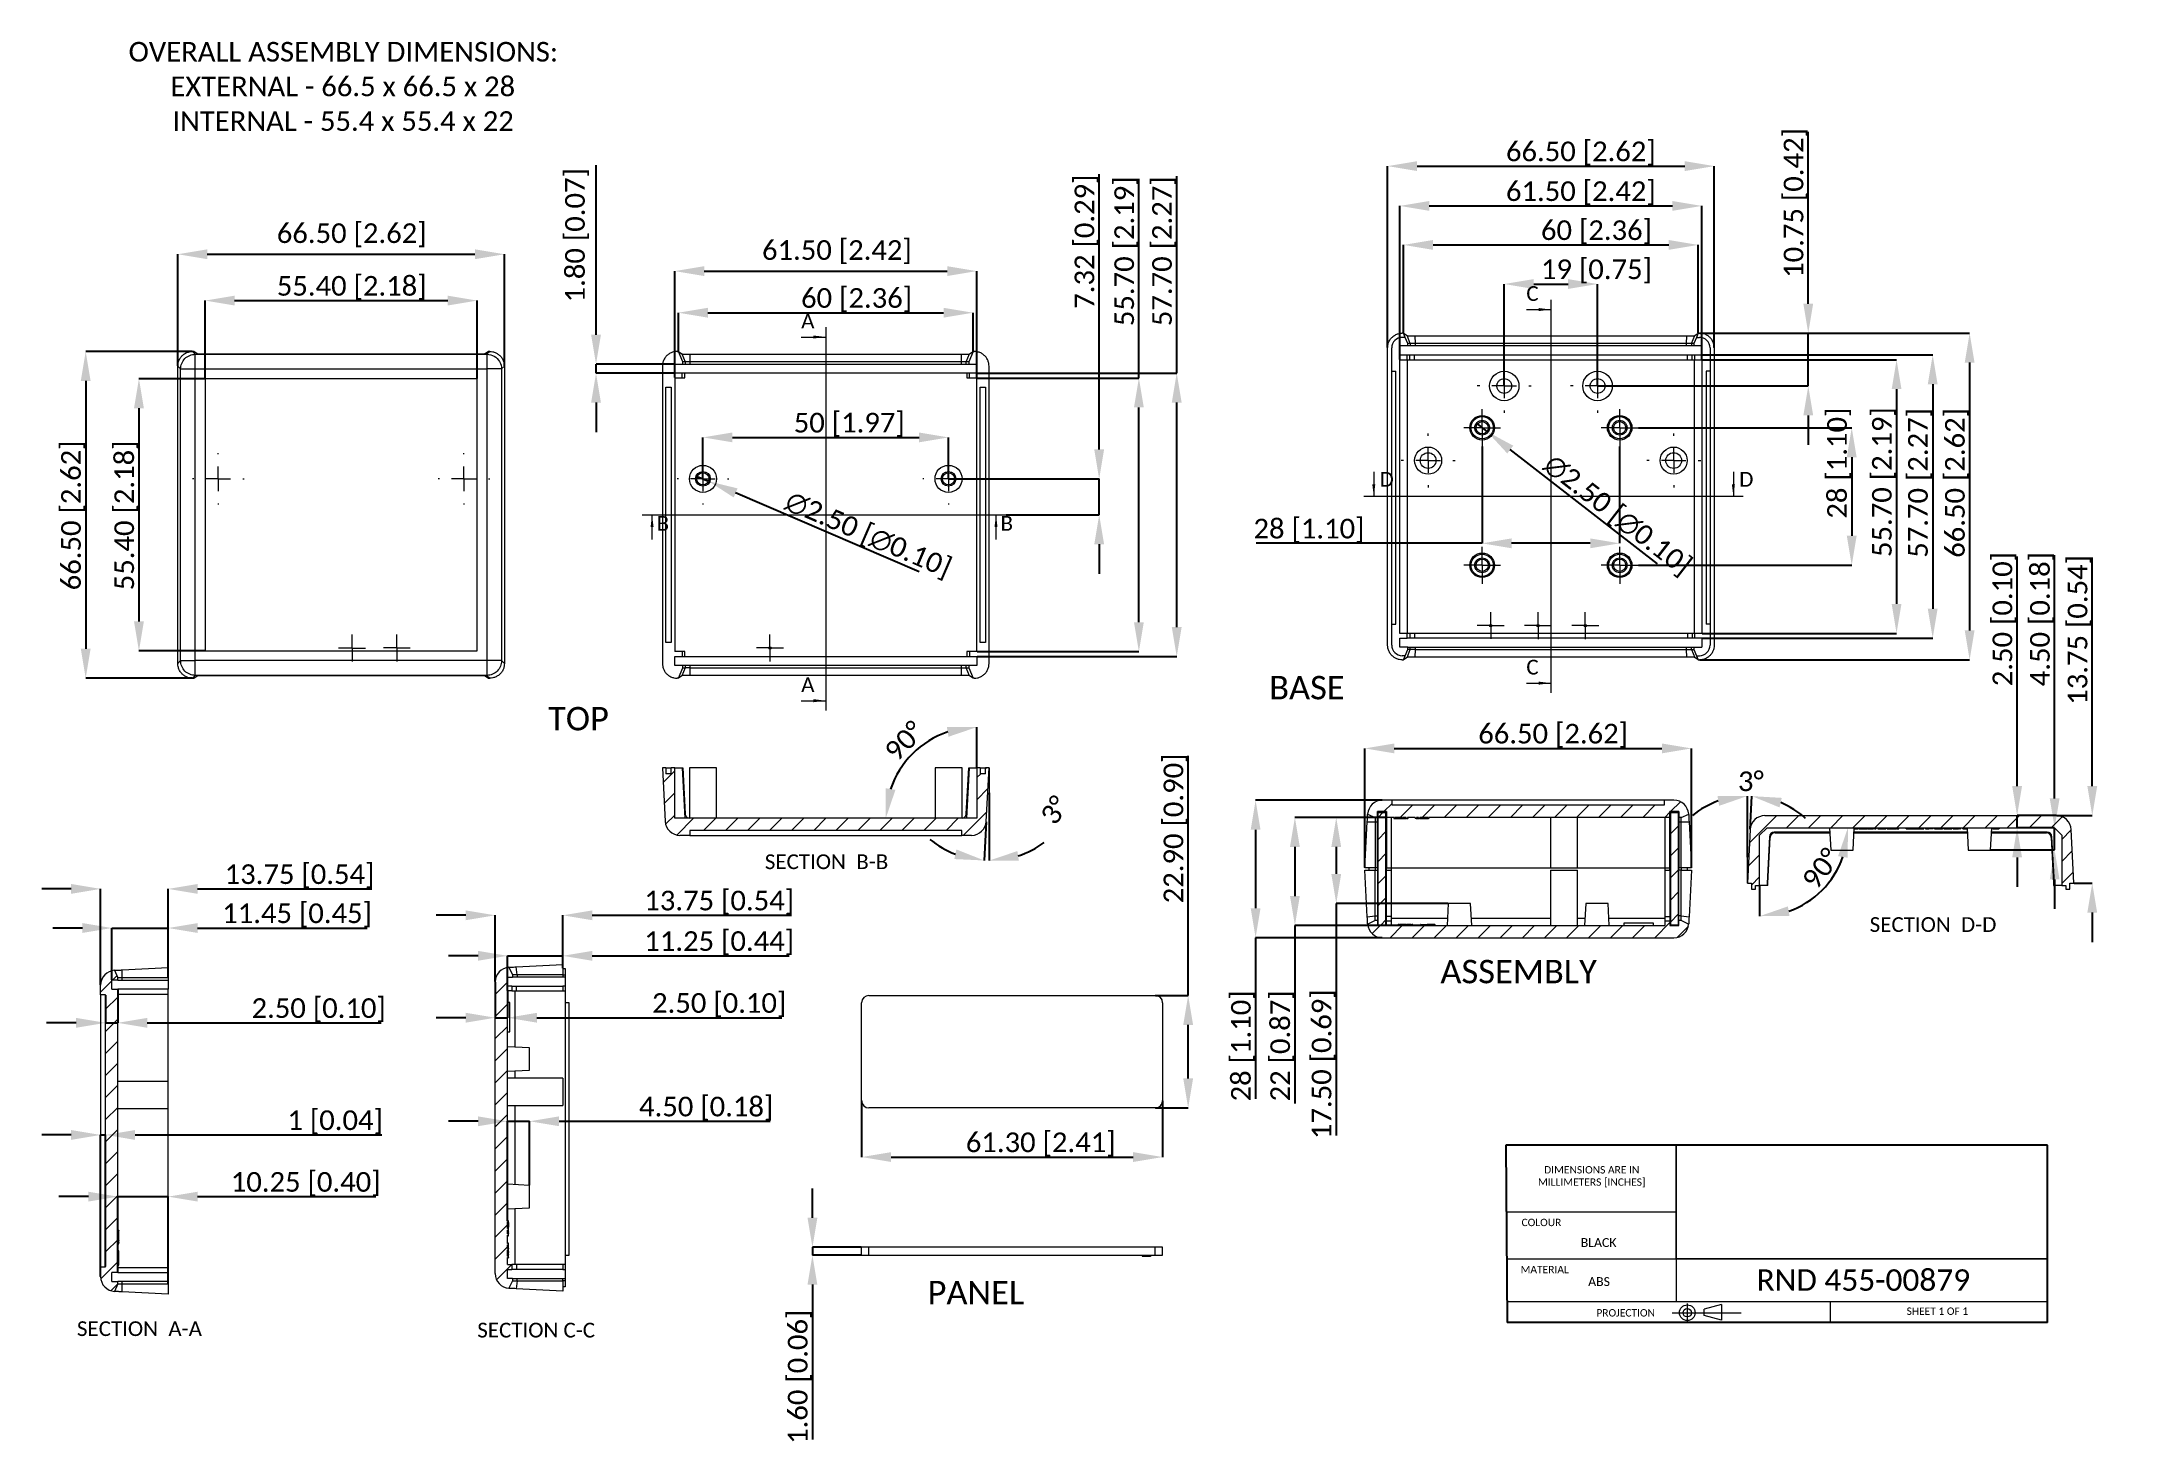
# Model space of a CAD drawing. Header units: millimetres. Extents: x 305 to 730, y -58 to 227.
import ezdxf

# ---------------------------------------------------------------- set-up
doc = ezdxf.new("R2010")
doc.units = ezdxf.units.MM
doc.header["$PDSIZE"] = -1
doc.linetypes.add('CENTERX2', pattern=[20.32, 12.7, -2.54, 2.54, -2.54])
doc.linetypes.add('HIDDEN', pattern=[1.905, 1.27, -0.635])
doc.styles.add('SLDTEXTSTYLE0', font='calibri.ttf')
doc.styles.add('SLDTEXTSTYLE1', font='calibri.ttf')
doc.styles.get("Standard").update_dxf_attribs({"font": 'calibri.ttf'})
doc.dimstyles.new('SLDDIMSTYLE0', dxfattribs={"dimtxt": 4, "dimasz": 6, "dimexe": 0, "dimexo": 0.0625, "dimgap": 1, "dimtad": 1, "dimrnd": 1e-09, "dimzin": 4, "dimdsep": 46, "dimtxsty": 'SLDTEXTSTYLE1', "dimsah": 1, "dimcen": 0.09, "dimadec": 0, "dimazin": 1, "dimtfac": 1, "dimtmove": 0, "dimatfit": 0, "dimfxl": 1, "dimfrac": 2, "dimtolj": 1, "dimtzin": 12, "dimarcsym": 0})
doc.dimstyles.new('SLDDIMSTYLE1', dxfattribs={"dimtxt": 4, "dimasz": 6, "dimexe": 0, "dimexo": 0.0625, "dimgap": 1, "dimtad": 1, "dimrnd": 1e-09, "dimzin": 12, "dimdsep": 46, "dimtxsty": 'SLDTEXTSTYLE1', "dimsah": 1, "dimcen": 0.09, "dimadec": 0, "dimazin": 3, "dimtfac": 1, "dimtmove": 0, "dimatfit": 0, "dimfxl": 1, "dimfrac": 2, "dimtolj": 1, "dimtzin": 12, "dimarcsym": 0})
doc.dimstyles.new('SLDDIMSTYLE2', dxfattribs={"dimtxt": 4, "dimasz": 6, "dimexe": 0, "dimexo": 0.0625, "dimgap": 1, "dimtad": 1, "dimrnd": 1e-09, "dimzin": 4, "dimdsep": 46, "dimtxsty": 'SLDTEXTSTYLE1', "dimsah": 1, "dimcen": 0.09, "dimadec": 0, "dimazin": 1, "dimtfac": 1, "dimtofl": 0, "dimtmove": 0, "dimatfit": 3, "dimfxl": 1, "dimfrac": 2, "dimtolj": 1, "dimtzin": 12, "dimarcsym": 0})
doc.dimstyles.new('SLDDIMSTYLE3', dxfattribs={"dimtxt": 4, "dimasz": 6, "dimexe": 0, "dimexo": 0.0625, "dimgap": 1, "dimtad": 1, "dimrnd": 1e-09, "dimzin": 4, "dimdsep": 46, "dimtxsty": 'SLDTEXTSTYLE1', "dimblk1": 'NONE', "dimsah": 1, "dimcen": 0, "dimadec": 0, "dimazin": 1, "dimtfac": 1, "dimtmove": 0, "dimatfit": 3, "dimldrblk": 'NONE', "dimfxl": 1, "dimfrac": 2, "dimtolj": 1, "dimtzin": 12, "dimarcsym": 0})
doc.dimstyles.new('SLDDIMSTYLE4', dxfattribs={"dimtxt": 4, "dimasz": 6, "dimexe": 0, "dimexo": 0.0625, "dimgap": 1, "dimtad": 1, "dimrnd": 1e-09, "dimzin": 12, "dimdsep": 46, "dimtxsty": 'SLDTEXTSTYLE1', "dimsah": 1, "dimcen": 0.09, "dimadec": 0, "dimazin": 3, "dimtfac": 1, "dimtofl": 0, "dimtmove": 0, "dimatfit": 3, "dimfxl": 1, "dimfrac": 2, "dimtolj": 1, "dimtzin": 12, "dimarcsym": 0})
doc.dimstyles.new('SLDDIMSTYLE5', dxfattribs={"dimtxt": 4, "dimasz": 6, "dimexe": 0, "dimexo": 0.0625, "dimgap": 1, "dimtad": 1, "dimdec": 4, "dimzin": 12, "dimdsep": 46, "dimtxsty": 'SLDTEXTSTYLE1', "dimsah": 1, "dimcen": 0.09, "dimazin": 3, "dimtfac": 1, "dimtofl": 0, "dimtmove": 0, "dimatfit": 3, "dimfxl": 1, "dimfrac": 2, "dimtolj": 1, "dimtzin": 12, "dimarcsym": 0})
picture_1 = doc.add_image_def('image1.png', size_in_pixel=(2256, 690))
pattern_1 = [(45, (300.203, -64.7303), (-2.245064, 2.245064), [])]

msp = doc.modelspace()

# ---------------------------------------------------------------- texts
at = {"color": 7, "linetype": 'Continuous', "char_height": 3, "attachment_point": 1, "style": 'SLDTEXTSTYLE1'}
for s, insert in [('C', (607.66202, 176.98537)), ('A', (460.0185, 171.39501)), ('D', (577.7935, 139.16811)), ('D', (651.00963, 139.16811)), ('B', (430.58086, 130.20504)), ('B', (500.60389, 130.20504)), ('C', (607.66202, 100.94095)), ('A', (460.0185, 97.3723))]:
    msp.add_mtext(s, dxfattribs=dict(at, insert=insert))
at = {"color": 7, "linetype": 'Continuous', "lineweight": 0}
for s, insert, char_height, attachment_point, style in [('BASE', (555.30536, 97.64895), 4.7625, 1, 'SLDTEXTSTYLE1'), ('TOP', (408.49336, 91.33446), 4.7625, 1, 'SLDTEXTSTYLE1'), ('SECTION  B-B', (465.18195, 61.32848), 3, 2, 'SLDTEXTSTYLE1'), ('SECTION  D-D', (690.45964, 48.54662), 3, 2, 'SLDTEXTSTYLE1'), ('BLACK', (622.37319, -16.78288), 1.8, 2, 'SLDTEXTSTYLE0'), ('PANEL', (485.75335, -25.48369), 4.7625, 1, 'SLDTEXTSTYLE1'), ('SECTION  A-A', (325.2926, -33.71065), 3, 2, 'SLDTEXTSTYLE1'), ('SECTION C-C', (406.06146, -34.00619), 3, 2, 'SLDTEXTSTYLE1')]:
    msp.add_mtext(s, dxfattribs=dict(at, insert=insert, char_height=char_height, attachment_point=attachment_point, style=style))
for s, insert, char_height, attachment_point in [('ASSEMBLY', (590.15767, 39.85347), 4.7625, 1), ('COLOUR', (606.68756, -12.83845), 1.5, 1), ('MATERIAL', (606.48625, -22.42124), 1.5, 1), ('ABS', (622.46814, -24.72655), 1.8, 2), ('{\\H0.91667x;\\C256;RND 455-00879}', (676.28227, -23.13455), 4.7625, 2), ('PROJECTION', (621.9161, -31.23566), 1.4986, 1), ('SHEET 1 OF 1', (685.08253, -30.90157), 1.5, 1)]:
    msp.add_mtext(s, dxfattribs=dict(at, insert=insert, char_height=char_height, attachment_point=attachment_point))

# ---------------------------------------------------------------- blocks, each defined once
blk = doc.blocks.new('SW_NOTE_5')
at = {"color": 0, "linetype": 'Continuous', "lineweight": 0, "char_height": 4, "attachment_point": 2}
for s, insert in [('OVERALL ASSEMBLY DIMENSIONS:', (27.66, 3.41)), ('EXTERNAL - 66.5 x 66.5 x 28', (27.54, -3.64)), ('INTERNAL - 55.4 x 55.4 x 22', (27.61, -10.7))]:
    blk.add_mtext(s, dxfattribs=dict(at, insert=insert))
blk = doc.blocks.new('*D70')
at = {"color": 0, "linetype": 'Continuous', "lineweight": -2, "transparency": 16777216}
for p, q in [((333.1, 160.76), (333.1, 183.48)), ((339.1, 183.48), (393.6, 183.48)), ((399.6, 160.76), (399.6, 183.48))]:
    blk.add_line(p, q, dxfattribs=at)
at = {"color": 0, "linetype": 'Continuous', "transparency": 16777216}
for points in [[(339.1, 184.48), (339.1, 182.48), (333.1, 183.48)], [(393.6, 184.48), (393.6, 182.48), (399.6, 183.48)]]:
    blk.add_solid(points, dxfattribs=at)
at = {"layer": 'Defpoints', "color": 0, "linetype": 'Continuous', "transparency": 16777216}
for p in [(399.6, 183.48), (333.1, 160.7), (399.6, 160.7)]:
    blk.add_point(p, dxfattribs=at)
at = {"color": 0, "linetype": 'Continuous', "lineweight": 0, "transparency": 16777216, "insert": (368.51, 189.77), "char_height": 4, "attachment_point": 2}
blk.add_mtext('\\A1;66.50 [2.62]', dxfattribs=at)
blk = doc.blocks.new('*D71')
at = {"color": 0, "linetype": 'Continuous', "lineweight": -2, "transparency": 16777216}
for p, q in [((338.65, 158.21), (338.65, 174.05)), ((344.65, 174.05), (388.05, 174.05)), ((394.05, 158.21), (394.05, 174.05))]:
    blk.add_line(p, q, dxfattribs=at)
at = {"color": 0, "linetype": 'Continuous', "transparency": 16777216}
for points in [[(344.65, 175.05), (344.65, 173.05), (338.65, 174.05)], [(388.05, 175.05), (388.05, 173.05), (394.05, 174.05)]]:
    blk.add_solid(points, dxfattribs=at)
at = {"layer": 'Defpoints', "color": 0, "linetype": 'Continuous', "transparency": 16777216}
for p in [(394.05, 174.05), (338.65, 158.14), (394.05, 158.14)]:
    blk.add_point(p, dxfattribs=at)
at = {"color": 0, "linetype": 'Continuous', "lineweight": 0, "transparency": 16777216, "insert": (368.51, 179.05), "char_height": 4, "attachment_point": 2, "style": 'SLDTEXTSTYLE1'}
blk.add_mtext('\\A1;55.40 [2.18]', dxfattribs=at)
blk = doc.blocks.new('*D72')
at = {"color": 0, "linetype": 'Continuous', "lineweight": -2, "transparency": 16777216}
for p, q in [((336.04, 163.69), (314.35, 163.69)), ((314.35, 157.69), (314.35, 103.19)), ((336.04, 97.19), (314.35, 97.19))]:
    blk.add_line(p, q, dxfattribs=at)
at = {"color": 0, "linetype": 'Continuous', "transparency": 16777216}
for points in [[(313.35, 157.69), (315.35, 157.69), (314.35, 163.69)], [(313.35, 103.19), (315.35, 103.19), (314.35, 97.19)]]:
    blk.add_solid(points, dxfattribs=at)
at = {"layer": 'Defpoints', "color": 0, "linetype": 'Continuous', "transparency": 16777216}
for p in [(336.1, 163.69), (314.35, 97.19), (336.1, 97.19)]:
    blk.add_point(p, dxfattribs=at)
at = {"color": 0, "linetype": 'Continuous', "lineweight": 0, "transparency": 16777216, "insert": (309.35, 130.33), "char_height": 4, "attachment_point": 2, "rotation": 90, "style": 'SLDTEXTSTYLE1'}
blk.add_mtext('\\A1;66.50 [2.62]', dxfattribs=at)
blk = doc.blocks.new('*D73')
at = {"color": 0, "linetype": 'Continuous', "lineweight": -2, "transparency": 16777216}
for p, q in [((338.59, 158.14), (325.19, 158.14)), ((325.19, 152.14), (325.19, 108.74)), ((338.59, 102.74), (325.19, 102.74))]:
    blk.add_line(p, q, dxfattribs=at)
at = {"color": 0, "linetype": 'Continuous', "transparency": 16777216}
for points in [[(324.19, 152.14), (326.19, 152.14), (325.19, 158.14)], [(324.19, 108.74), (326.19, 108.74), (325.19, 102.74)]]:
    blk.add_solid(points, dxfattribs=at)
at = {"layer": 'Defpoints', "color": 0, "linetype": 'Continuous', "transparency": 16777216}
for p in [(338.65, 158.14), (325.19, 102.74), (338.65, 102.74)]:
    blk.add_point(p, dxfattribs=at)
at = {"color": 0, "linetype": 'Continuous', "lineweight": 0, "transparency": 16777216, "insert": (320.19, 130.33), "char_height": 4, "attachment_point": 2, "rotation": 90, "style": 'SLDTEXTSTYLE1'}
blk.add_mtext('\\A1;55.40 [2.18]', dxfattribs=at)
blk = doc.blocks.new('SW_CENTERMARKSYMBOL_0')
at = {"color": 0, "linetype": 'Continuous', "lineweight": 0}
for p, q in [((-2.5, 0), (-2.73, 0)), ((0, 0), (-2.5, 0)), ((0, 2.5), (0, 2.73)), ((0, 0), (0, 2.5)), ((0, 0), (0, -2.5)), ((0, 0), (2.5, 0)), ((2.5, 0), (2.73, 0)), ((0, -2.5), (0, -2.73))]:
    blk.add_line(p, q, dxfattribs=at)
blk = doc.blocks.new('SW_CENTERMARKSYMBOL_1')
at = {"color": 0, "linetype": 'Continuous', "lineweight": 0}
for p, q in [((0, 5), (0, 5.25)), ((-5, 0), (-5.25, 0)), ((0, 0), (-2.5, 0)), ((0, 0), (0, 2.5)), ((0, 0), (0, -2.5)), ((0, 0), (2.5, 0)), ((5, 0), (5.25, 0)), ((0, -5), (0, -5.25))]:
    blk.add_line(p, q, dxfattribs=at)
blk = doc.blocks.new('SW_CENTERMARKSYMBOL_2')
at = {"color": 0, "linetype": 'Continuous', "lineweight": 0}
for p, q in [((0, 5), (0, 5.25)), ((-5, 0), (-5.25, 0)), ((0, 0), (-2.5, 0)), ((0, 0), (0, 2.5)), ((0, 0), (0, -2.5)), ((0, 0), (2.5, 0)), ((5, 0), (5.25, 0)), ((0, -5), (0, -5.25))]:
    blk.add_line(p, q, dxfattribs=at)
blk = doc.blocks.new('SW_CENTERMARKSYMBOL_3')
at = {"color": 0, "linetype": 'Continuous', "lineweight": 0}
for p, q in [((-2.5, 0), (-2.73, 0)), ((0, 0), (-2.5, 0)), ((0, 2.5), (0, 2.73)), ((0, 0), (0, 2.5)), ((0, 0), (0, -2.5)), ((0, 0), (2.5, 0)), ((2.5, 0), (2.73, 0)), ((0, -2.5), (0, -2.73))]:
    blk.add_line(p, q, dxfattribs=at)
blk = doc.blocks.new('*D74')
at = {"color": 0, "linetype": 'Continuous', "lineweight": -2, "transparency": 16777216}
for p, q in [((520.69, 143.76), (520.69, 199.8)), ((490.08, 137.76), (520.69, 137.76)), ((520.69, 130.44), (520.69, 137.76)), ((501.75, 130.44), (520.69, 130.44)), ((520.69, 124.44), (520.69, 118.44))]:
    blk.add_line(p, q, dxfattribs=at)
at = {"color": 0, "linetype": 'Continuous', "transparency": 16777216}
for points in [[(519.69, 143.76), (521.69, 143.76), (520.69, 137.76)], [(519.69, 124.44), (521.69, 124.44), (520.69, 130.44)]]:
    blk.add_solid(points, dxfattribs=at)
at = {"layer": 'Defpoints', "color": 0, "linetype": 'Continuous', "transparency": 16777216}
for p in [(490.02, 137.76), (501.69, 130.44), (520.69, 130.44)]:
    blk.add_point(p, dxfattribs=at)
at = {"color": 0, "linetype": 'Continuous', "lineweight": 0, "transparency": 16777216, "insert": (515.69, 186.05), "char_height": 4, "attachment_point": 2, "rotation": 90, "style": 'SLDTEXTSTYLE1'}
blk.add_mtext('\\A1;7.32 [0.29]', dxfattribs=at)
blk = doc.blocks.new('*D75')
at = {"color": 0, "linetype": 'Continuous', "lineweight": -2, "transparency": 16777216}
for p, q in [((434.27, 158.36), (434.27, 180.05)), ((440.27, 180.05), (489.77, 180.05)), ((495.77, 158.36), (495.77, 180.05))]:
    blk.add_line(p, q, dxfattribs=at)
at = {"color": 0, "linetype": 'Continuous', "transparency": 16777216}
for points in [[(440.27, 181.05), (440.27, 179.05), (434.27, 180.05)], [(489.77, 181.05), (489.77, 179.05), (495.77, 180.05)]]:
    blk.add_solid(points, dxfattribs=at)
at = {"layer": 'Defpoints', "color": 0, "linetype": 'Continuous', "transparency": 16777216}
for p in [(495.77, 180.05), (434.27, 158.29), (495.77, 158.29)]:
    blk.add_point(p, dxfattribs=at)
at = {"color": 0, "linetype": 'Continuous', "lineweight": 0, "transparency": 16777216, "insert": (467.3, 186.34), "char_height": 4, "attachment_point": 2, "style": 'SLDTEXTSTYLE1'}
blk.add_mtext('\\A1;61.50 [2.42]', dxfattribs=at)
blk = doc.blocks.new('*D76')
at = {"color": 0, "linetype": 'Continuous', "lineweight": -2, "transparency": 16777216}
for p, q in [((435.02, 163.76), (435.02, 171.58)), ((441.02, 171.58), (489.02, 171.58)), ((495.02, 163.76), (495.02, 171.58))]:
    blk.add_line(p, q, dxfattribs=at)
at = {"color": 0, "linetype": 'Continuous', "transparency": 16777216}
for points in [[(441.02, 172.58), (441.02, 170.58), (435.02, 171.58)], [(489.02, 172.58), (489.02, 170.58), (495.02, 171.58)]]:
    blk.add_solid(points, dxfattribs=at)
at = {"layer": 'Defpoints', "color": 0, "linetype": 'Continuous', "transparency": 16777216}
for p in [(495.02, 171.58), (435.02, 163.69), (495.02, 163.69)]:
    blk.add_point(p, dxfattribs=at)
at = {"color": 0, "linetype": 'Continuous', "lineweight": 0, "transparency": 16777216, "insert": (471.3, 176.58), "char_height": 4, "attachment_point": 2, "style": 'SLDTEXTSTYLE1'}
blk.add_mtext('\\A1;60 [2.36]', dxfattribs=at)
blk = doc.blocks.new('*D77')
at = {"color": 0, "linetype": 'Continuous', "lineweight": -2, "transparency": 16777216}
for p, q in [((418.25, 167.09), (418.25, 201.61)), ((434.21, 161.09), (418.25, 161.09)), ((418.25, 159.29), (418.25, 161.09)), ((434.21, 159.29), (418.25, 159.29)), ((418.25, 153.29), (418.25, 147.29))]:
    blk.add_line(p, q, dxfattribs=at)
at = {"color": 0, "linetype": 'Continuous', "transparency": 16777216}
for points in [[(417.25, 167.09), (419.25, 167.09), (418.25, 161.09)], [(417.25, 153.29), (419.25, 153.29), (418.25, 159.29)]]:
    blk.add_solid(points, dxfattribs=at)
at = {"layer": 'Defpoints', "color": 0, "linetype": 'Continuous', "transparency": 16777216}
for p in [(418.25, 161.09), (434.27, 161.09), (434.27, 159.29)]:
    blk.add_point(p, dxfattribs=at)
at = {"color": 0, "linetype": 'Continuous', "lineweight": 0, "transparency": 16777216, "insert": (411.96, 187.35), "char_height": 4, "attachment_point": 2, "rotation": 90}
blk.add_mtext('\\A1;1.80 [0.07]', dxfattribs=at)
blk = doc.blocks.new('*D78')
at = {"color": 0, "linetype": 'Continuous', "lineweight": -2, "transparency": 16777216}
for p, q in [((536.48, 159.29), (536.48, 199.34)), ((495.83, 159.29), (536.48, 159.29)), ((536.48, 107.59), (536.48, 153.29)), ((495.83, 101.59), (536.48, 101.59))]:
    blk.add_line(p, q, dxfattribs=at)
at = {"color": 0, "linetype": 'Continuous', "transparency": 16777216}
for points in [[(535.48, 153.29), (537.48, 153.29), (536.48, 159.29)], [(535.48, 107.59), (537.48, 107.59), (536.48, 101.59)]]:
    blk.add_solid(points, dxfattribs=at)
at = {"layer": 'Defpoints', "color": 0, "linetype": 'Continuous', "transparency": 16777216}
for p in [(495.77, 159.29), (536.48, 159.29), (495.77, 101.59)]:
    blk.add_point(p, dxfattribs=at)
at = {"color": 0, "linetype": 'Continuous', "lineweight": 0, "transparency": 16777216, "insert": (531.48, 184.09), "char_height": 4, "attachment_point": 2, "rotation": 90, "style": 'SLDTEXTSTYLE1'}
blk.add_mtext('\\A1;57.70 [2.27]', dxfattribs=at)
blk = doc.blocks.new('*D79')
at = {"color": 0, "linetype": 'Continuous', "lineweight": -2, "transparency": 16777216}
for p, q in [((528.78, 158.29), (528.78, 198.84)), ((495.83, 158.29), (528.78, 158.29)), ((528.78, 108.59), (528.78, 152.29)), ((495.83, 102.59), (528.78, 102.59))]:
    blk.add_line(p, q, dxfattribs=at)
at = {"color": 0, "linetype": 'Continuous', "transparency": 16777216}
for points in [[(527.78, 152.29), (529.78, 152.29), (528.78, 158.29)], [(527.78, 108.59), (529.78, 108.59), (528.78, 102.59)]]:
    blk.add_solid(points, dxfattribs=at)
at = {"layer": 'Defpoints', "color": 0, "linetype": 'Continuous', "transparency": 16777216}
for p in [(495.77, 158.29), (495.77, 102.59), (528.78, 102.59)]:
    blk.add_point(p, dxfattribs=at)
at = {"color": 0, "linetype": 'Continuous', "lineweight": 0, "transparency": 16777216, "insert": (523.78, 184.09), "char_height": 4, "attachment_point": 2, "rotation": 90, "style": 'SLDTEXTSTYLE1'}
blk.add_mtext('\\A1;55.70 [2.19]', dxfattribs=at)
blk = doc.blocks.new('*D80')
at = {"color": 0, "linetype": 'Continuous', "lineweight": -2, "transparency": 16777216}
for p, q in [((438.87, 138.26), (441.17, 137.27)), ((484.05, 118.81), (446.68, 134.9))]:
    blk.add_line(p, q, dxfattribs=at)
at = {"color": 0, "linetype": 'Continuous', "transparency": 16777216}
blk.add_solid([(447.07, 135.82), (446.28, 133.98), (441.17, 137.27)], dxfattribs=at)
at = {"layer": 'Defpoints', "color": 0, "linetype": 'Continuous', "transparency": 16777216}
for p in [(438.87, 138.26), (441.17, 137.27)]:
    blk.add_point(p, dxfattribs=at)
at = {"color": 0, "linetype": 'Continuous', "lineweight": 0, "transparency": 16777216, "insert": (458.01, 135.46), "char_height": 4, "attachment_point": 1, "rotation": 336.7179, "style": 'SLDTEXTSTYLE1'}
blk.add_mtext('\\A1;∅2.50 [∅0.10]', dxfattribs=at)
blk = doc.blocks.new('_NONE')
blk = doc.blocks.new('*D81')
at = {"color": 0, "linetype": 'Continuous', "lineweight": -2, "transparency": 16777216}
for p, q in [((440.02, 137.83), (440.02, 146.2)), ((446.02, 146.2), (484.02, 146.2)), ((490.02, 137.83), (490.02, 146.2))]:
    blk.add_line(p, q, dxfattribs=at)
at = {"color": 0, "linetype": 'Continuous', "transparency": 16777216}
for points in [[(446.02, 147.2), (446.02, 145.2), (440.02, 146.2)], [(484.02, 147.2), (484.02, 145.2), (490.02, 146.2)]]:
    blk.add_solid(points, dxfattribs=at)
at = {"layer": 'Defpoints', "color": 0, "linetype": 'Continuous', "transparency": 16777216}
for p in [(490.02, 146.2), (440.02, 137.76), (490.02, 137.76)]:
    blk.add_point(p, dxfattribs=at)
at = {"color": 0, "linetype": 'Continuous', "lineweight": 0, "transparency": 16777216, "insert": (469.81, 151.2), "char_height": 4, "attachment_point": 2, "style": 'SLDTEXTSTYLE1'}
blk.add_mtext('\\A1;50 [1.97]', dxfattribs=at)
blk = doc.blocks.new('SW_CENTERMARKSYMBOL_5')
at = {"color": 0, "linetype": 'Continuous', "lineweight": 0}
for p, q in [((0, 5), (0, 5.25)), ((-5, 0), (-5.25, 0)), ((0, 0), (-2.5, 0)), ((0, 0), (0, 2.5)), ((0, 0), (0, -2.5)), ((0, 0), (2.5, 0)), ((5, 0), (5.25, 0)), ((0, -5), (0, -5.25))]:
    blk.add_line(p, q, dxfattribs=at)
blk = doc.blocks.new('SW_CENTERMARKSYMBOL_6')
at = {"color": 0, "linetype": 'Continuous', "lineweight": 0}
for p, q in [((0, 5), (0, 5.25)), ((-5, 0), (-5.25, 0)), ((0, 0), (-2.5, 0)), ((0, 0), (0, 2.5)), ((0, 0), (0, -2.5)), ((0, 0), (2.5, 0)), ((5, 0), (5.25, 0)), ((0, -5), (0, -5.25))]:
    blk.add_line(p, q, dxfattribs=at)
blk = doc.blocks.new('SW_CENTERMARKSYMBOL_7')
at = {"color": 0, "linetype": 'Continuous', "lineweight": 0}
for p, q in [((-2.5, 0), (-2.73, 0)), ((0, 0), (-2.5, 0)), ((0, 2.5), (0, 2.73)), ((0, 0), (0, 2.5)), ((0, 0), (0, -2.5)), ((0, 0), (2.5, 0)), ((2.5, 0), (2.73, 0)), ((0, -2.5), (0, -2.73))]:
    blk.add_line(p, q, dxfattribs=at)
blk = doc.blocks.new('*D82')
at = {"color": 0, "linetype": 'Continuous', "lineweight": -2, "transparency": 16777216}
for p, q in [((311.39, 54.3), (305.39, 54.3)), ((317.39, 34.79), (317.39, 54.3)), ((331.14, 36.26), (331.14, 54.3)), ((337.14, 54.3), (372.64, 54.3))]:
    blk.add_line(p, q, dxfattribs=at)
at = {"color": 0, "linetype": 'Continuous', "transparency": 16777216}
for points in [[(311.39, 55.3), (311.39, 53.3), (317.39, 54.3)], [(337.14, 55.3), (337.14, 53.3), (331.14, 54.3)]]:
    blk.add_solid(points, dxfattribs=at)
at = {"layer": 'Defpoints', "color": 0, "linetype": 'Continuous', "transparency": 16777216}
for p in [(331.14, 54.3), (317.39, 34.73), (331.14, 36.2)]:
    blk.add_point(p, dxfattribs=at)
at = {"color": 0, "linetype": 'Continuous', "lineweight": 0, "transparency": 16777216, "insert": (357.89, 59.3), "char_height": 4, "attachment_point": 2, "style": 'SLDTEXTSTYLE1'}
blk.add_mtext('\\A1;13.75 [0.54]', dxfattribs=at)
blk = doc.blocks.new('*D83')
at = {"color": 0, "linetype": 'Continuous', "lineweight": -2, "transparency": 16777216}
for p, q in [((313.69, 46.34), (307.69, 46.34)), ((319.69, 35.76), (319.69, 46.34)), ((319.69, 46.34), (331.14, 46.34)), ((331.14, 36.26), (331.14, 46.34)), ((337.14, 46.34), (371.64, 46.34))]:
    blk.add_line(p, q, dxfattribs=at)
at = {"color": 0, "linetype": 'Continuous', "transparency": 16777216}
for points in [[(313.69, 47.34), (313.69, 45.34), (319.69, 46.34)], [(337.14, 47.34), (337.14, 45.34), (331.14, 46.34)]]:
    blk.add_solid(points, dxfattribs=at)
at = {"layer": 'Defpoints', "color": 0, "linetype": 'Continuous', "transparency": 16777216}
for p in [(331.14, 46.34), (319.69, 35.7), (331.14, 36.2)]:
    blk.add_point(p, dxfattribs=at)
at = {"color": 0, "linetype": 'Continuous', "lineweight": 0, "transparency": 16777216, "insert": (357.39, 51.34), "char_height": 4, "attachment_point": 2, "style": 'SLDTEXTSTYLE1'}
blk.add_mtext('\\A1;11.45 [0.45]', dxfattribs=at)
blk = doc.blocks.new('*D84')
at = {"color": 0, "linetype": 'Continuous', "lineweight": -2, "transparency": 16777216}
for p, q in [((318.39, 32.69), (318.39, 27.04)), ((320.89, 33.84), (320.89, 27.04)), ((312.39, 27.04), (306.39, 27.04)), ((318.39, 27.04), (320.89, 27.04)), ((326.89, 27.04), (374.54, 27.04))]:
    blk.add_line(p, q, dxfattribs=at)
at = {"color": 0, "linetype": 'Continuous', "transparency": 16777216}
for points in [[(312.39, 28.04), (312.39, 26.04), (318.39, 27.04)], [(326.89, 28.04), (326.89, 26.04), (320.89, 27.04)]]:
    blk.add_solid(points, dxfattribs=at)
at = {"layer": 'Defpoints', "color": 0, "linetype": 'Continuous', "transparency": 16777216}
for p in [(318.39, 32.75), (320.89, 33.9), (320.89, 27.04)]:
    blk.add_point(p, dxfattribs=at)
at = {"color": 0, "linetype": 'Continuous', "lineweight": 0, "transparency": 16777216, "insert": (361.79, 32.04), "char_height": 4, "attachment_point": 2, "style": 'SLDTEXTSTYLE1'}
blk.add_mtext('\\A1;2.50 [0.10]', dxfattribs=at)
blk = doc.blocks.new('*D85')
at = {"color": 0, "linetype": 'Continuous', "lineweight": -2, "transparency": 16777216}
for p, q in [((311.39, 4.22), (305.39, 4.22)), ((317.39, -24.57), (317.39, 4.22)), ((317.39, 4.22), (318.39, 4.22)), ((318.39, -22.59), (318.39, 4.22)), ((324.39, 4.22), (374.64, 4.22))]:
    blk.add_line(p, q, dxfattribs=at)
at = {"color": 0, "linetype": 'Continuous', "transparency": 16777216}
for points in [[(311.39, 5.22), (311.39, 3.22), (317.39, 4.22)], [(324.39, 5.22), (324.39, 3.22), (318.39, 4.22)]]:
    blk.add_solid(points, dxfattribs=at)
at = {"layer": 'Defpoints', "color": 0, "linetype": 'Continuous', "transparency": 16777216}
for p in [(318.39, 4.22), (317.39, -24.63), (318.39, -22.65)]:
    blk.add_point(p, dxfattribs=at)
at = {"color": 0, "linetype": 'Continuous', "lineweight": 0, "transparency": 16777216, "insert": (365.14, 9.22), "char_height": 4, "attachment_point": 2, "style": 'SLDTEXTSTYLE1'}
blk.add_mtext('\\A1;1 [0.04]', dxfattribs=at)
blk = doc.blocks.new('*D86')
at = {"color": 0, "linetype": 'Continuous', "lineweight": -2, "transparency": 16777216}
for p, q in [((314.89, -8.34), (308.89, -8.34)), ((320.89, -23.74), (320.89, -8.34)), ((320.89, -8.34), (331.14, -8.34)), ((331.14, -26.04), (331.14, -8.34)), ((337.14, -8.34), (373.39, -8.34))]:
    blk.add_line(p, q, dxfattribs=at)
at = {"color": 0, "linetype": 'Continuous', "transparency": 16777216}
for points in [[(314.89, -7.34), (314.89, -9.34), (320.89, -8.34)], [(337.14, -7.34), (337.14, -9.34), (331.14, -8.34)]]:
    blk.add_solid(points, dxfattribs=at)
at = {"layer": 'Defpoints', "color": 0, "linetype": 'Continuous', "transparency": 16777216}
for p in [(331.14, -8.34), (320.89, -23.8), (331.14, -26.1)]:
    blk.add_point(p, dxfattribs=at)
at = {"color": 0, "linetype": 'Continuous', "lineweight": 0, "transparency": 16777216, "insert": (359.14, -3.34), "char_height": 4, "attachment_point": 2, "style": 'SLDTEXTSTYLE1'}
blk.add_mtext('\\A1;10.25 [0.40]', dxfattribs=at)
blk = doc.blocks.new('*D87')
at = {"color": 0, "linetype": 'Continuous', "lineweight": -2, "transparency": 16777216}
for p, q in [((498.27, 73.88), (498.27, 60.06)), ((497.69, 67.98), (497.28, 60.09))]:
    blk.add_line(p, q, dxfattribs=at)
for start, end in [(230.4486, 248.7243), (288.2757, 306.5514)]:
    blk.add_arc((498.27, 78.95), 18.89, start, end, dxfattribs=at)
at = {"color": 0, "linetype": 'Continuous', "transparency": 16777216}
for points in [[(491.62, 62.33), (491.2, 60.37), (497.28, 60.09)], [(504.35, 60.03), (504.03, 62), (498.27, 60.06)]]:
    blk.add_solid(points, dxfattribs=at)
at = {"layer": 'Defpoints', "color": 0, "linetype": 'Continuous', "transparency": 16777216}
for p in [(498.27, 78.95), (498.27, 78.95), (498.27, 73.94), (497.7, 68.05), (497.61, 60.07)]:
    blk.add_point(p, dxfattribs=at)
at = {"color": 0, "linetype": 'Continuous', "lineweight": 0, "transparency": 16777216, "insert": (508.47, 69.32), "char_height": 4, "attachment_point": 1, "rotation": 54.8327, "style": 'SLDTEXTSTYLE1'}
blk.add_mtext('\\A1;3°', dxfattribs=at)
blk = doc.blocks.new('*D88')
at = {"color": 0, "linetype": 'Continuous', "lineweight": -2, "transparency": 16777216}
blk.add_line((495.77, 79.02), (495.77, 87.23), dxfattribs=at)
blk.add_arc((495.77, 68.7), 18.52, 108.6425, 161.3575, dxfattribs=at)
at = {"color": 0, "linetype": 'Continuous', "transparency": 16777216}
for points in [[(489.69, 87.24), (490.01, 85.27), (495.77, 87.23)], [(479.21, 74.46), (477.23, 74.79), (477.25, 68.7)]]:
    blk.add_solid(points, dxfattribs=at)
at = {"layer": 'Defpoints', "color": 0, "linetype": 'Continuous', "transparency": 16777216}
for p in [(486.51, 84.74), (495.77, 78.95), (434.27, 68.7), (495.77, 68.7), (495.77, 68.7)]:
    blk.add_point(p, dxfattribs=at)
at = {"color": 0, "linetype": 'Continuous', "lineweight": 0, "transparency": 16777216, "insert": (476.64, 82.77), "char_height": 4, "attachment_point": 1, "rotation": 45.7968, "style": 'SLDTEXTSTYLE1'}
blk.add_mtext('\\A1;90°', dxfattribs=at)
blk = doc.blocks.new('*D89')
at = {"color": 0, "linetype": 'Continuous', "lineweight": -2, "transparency": 16777216}
for p, q in [((579.41, 164.48), (579.41, 201.42)), ((585.41, 201.42), (639.91, 201.42)), ((645.91, 164.48), (645.91, 201.42))]:
    blk.add_line(p, q, dxfattribs=at)
at = {"color": 0, "linetype": 'Continuous', "transparency": 16777216}
for points in [[(585.41, 202.42), (585.41, 200.42), (579.41, 201.42)], [(639.91, 202.42), (639.91, 200.42), (645.91, 201.42)]]:
    blk.add_solid(points, dxfattribs=at)
at = {"layer": 'Defpoints', "color": 0, "linetype": 'Continuous', "transparency": 16777216}
for p in [(645.91, 201.42), (579.41, 164.42), (645.91, 164.42)]:
    blk.add_point(p, dxfattribs=at)
at = {"color": 0, "linetype": 'Continuous', "lineweight": 0, "transparency": 16777216, "insert": (618.76, 206.42), "char_height": 4, "attachment_point": 2, "style": 'SLDTEXTSTYLE1'}
blk.add_mtext('\\A1;66.50 [2.62]', dxfattribs=at)
blk = doc.blocks.new('*D90')
at = {"color": 0, "linetype": 'Continuous', "lineweight": -2, "transparency": 16777216}
for p, q in [((581.91, 162.08), (581.91, 193.32)), ((587.91, 193.32), (637.41, 193.32)), ((643.41, 162.08), (643.41, 193.32))]:
    blk.add_line(p, q, dxfattribs=at)
at = {"color": 0, "linetype": 'Continuous', "transparency": 16777216}
for points in [[(587.91, 194.32), (587.91, 192.32), (581.91, 193.32)], [(637.41, 194.32), (637.41, 192.32), (643.41, 193.32)]]:
    blk.add_solid(points, dxfattribs=at)
at = {"layer": 'Defpoints', "color": 0, "linetype": 'Continuous', "transparency": 16777216}
for p in [(643.41, 193.32), (581.91, 162.02), (643.41, 162.02)]:
    blk.add_point(p, dxfattribs=at)
at = {"color": 0, "linetype": 'Continuous', "lineweight": 0, "transparency": 16777216, "insert": (618.76, 198.32), "char_height": 4, "attachment_point": 2, "style": 'SLDTEXTSTYLE1'}
blk.add_mtext('\\A1;61.50 [2.42]', dxfattribs=at)
blk = doc.blocks.new('*D91')
at = {"color": 0, "linetype": 'Continuous', "lineweight": -2, "transparency": 16777216}
for p, q in [((582.66, 167.48), (582.66, 185.38)), ((588.66, 185.38), (636.66, 185.38)), ((642.66, 167.48), (642.66, 185.38))]:
    blk.add_line(p, q, dxfattribs=at)
at = {"color": 0, "linetype": 'Continuous', "transparency": 16777216}
for points in [[(588.66, 186.38), (588.66, 184.38), (582.66, 185.38)], [(636.66, 186.38), (636.66, 184.38), (642.66, 185.38)]]:
    blk.add_solid(points, dxfattribs=at)
at = {"layer": 'Defpoints', "color": 0, "linetype": 'Continuous', "transparency": 16777216}
for p in [(642.66, 185.38), (582.66, 167.42), (642.66, 167.42)]:
    blk.add_point(p, dxfattribs=at)
at = {"color": 0, "linetype": 'Continuous', "lineweight": 0, "transparency": 16777216, "insert": (621.94, 190.38), "char_height": 4, "attachment_point": 2, "style": 'SLDTEXTSTYLE1'}
blk.add_mtext('\\A1;60 [2.36]', dxfattribs=at)
blk = doc.blocks.new('*D92')
at = {"color": 0, "linetype": 'Continuous', "lineweight": -2, "transparency": 16777216}
for p, q in [((603.16, 156.73), (603.16, 177.42)), ((609.16, 177.42), (616.16, 177.42)), ((622.16, 156.73), (622.16, 177.42))]:
    blk.add_line(p, q, dxfattribs=at)
at = {"color": 0, "linetype": 'Continuous', "transparency": 16777216}
for points in [[(609.16, 178.42), (609.16, 176.42), (603.16, 177.42)], [(616.16, 178.42), (616.16, 176.42), (622.16, 177.42)]]:
    blk.add_solid(points, dxfattribs=at)
at = {"layer": 'Defpoints', "color": 0, "linetype": 'Continuous', "transparency": 16777216}
for p in [(622.16, 177.42), (603.16, 156.67), (622.16, 156.67)]:
    blk.add_point(p, dxfattribs=at)
at = {"color": 0, "linetype": 'Continuous', "lineweight": 0, "transparency": 16777216, "insert": (621.94, 182.42), "char_height": 4, "attachment_point": 2, "style": 'SLDTEXTSTYLE1'}
blk.add_mtext('\\A1;19 [0.75]', dxfattribs=at)
blk = doc.blocks.new('*D93')
at = {"color": 0, "linetype": 'Continuous', "lineweight": -2, "transparency": 16777216}
for p, q in [((598.66, 144.36), (598.66, 124.64)), ((626.66, 144.36), (626.66, 124.64)), ((598.66, 124.64), (552.66, 124.64)), ((620.66, 124.64), (604.66, 124.64))]:
    blk.add_line(p, q, dxfattribs=at)
at = {"color": 0, "linetype": 'Continuous', "transparency": 16777216}
for points in [[(604.66, 125.64), (604.66, 123.64), (598.66, 124.64)], [(620.66, 125.64), (620.66, 123.64), (626.66, 124.64)]]:
    blk.add_solid(points, dxfattribs=at)
at = {"layer": 'Defpoints', "color": 0, "linetype": 'Continuous', "transparency": 16777216}
for p in [(598.66, 144.42), (626.66, 144.42), (626.66, 124.64)]:
    blk.add_point(p, dxfattribs=at)
at = {"color": 0, "linetype": 'Continuous', "lineweight": 0, "transparency": 16777216, "insert": (563.41, 129.64), "char_height": 4, "attachment_point": 2, "style": 'SLDTEXTSTYLE1'}
blk.add_mtext('\\A1;28 [1.10]', dxfattribs=at)
blk = doc.blocks.new('*D94')
at = {"color": 0, "linetype": 'Continuous', "lineweight": -2, "transparency": 16777216}
for p, q in [((597.67, 148.93), (599.65, 147.4)), ((634.38, 120.44), (604.39, 143.72))]:
    blk.add_line(p, q, dxfattribs=at)
at = {"color": 0, "linetype": 'Continuous', "transparency": 16777216}
blk.add_solid([(605, 144.51), (603.78, 142.93), (599.65, 147.4)], dxfattribs=at)
at = {"layer": 'Defpoints', "color": 0, "linetype": 'Continuous', "transparency": 16777216}
for p in [(597.67, 148.93), (599.65, 147.4)]:
    blk.add_point(p, dxfattribs=at)
at = {"color": 0, "linetype": 'Continuous', "lineweight": 0, "transparency": 16777216, "insert": (613.35, 143.09), "char_height": 4, "attachment_point": 1, "rotation": 322.1783, "style": 'SLDTEXTSTYLE1'}
blk.add_mtext('\\A1;∅2.50 [∅0.10]', dxfattribs=at)
blk = doc.blocks.new('*D95')
at = {"color": 0, "linetype": 'Continuous', "lineweight": -2, "transparency": 16777216}
for p, q in [((642.98, 167.42), (697.91, 167.42)), ((697.91, 161.42), (697.91, 106.92)), ((642.98, 100.92), (697.91, 100.92))]:
    blk.add_line(p, q, dxfattribs=at)
at = {"color": 0, "linetype": 'Continuous', "transparency": 16777216}
for points in [[(696.91, 161.42), (698.91, 161.42), (697.91, 167.42)], [(696.91, 106.92), (698.91, 106.92), (697.91, 100.92)]]:
    blk.add_solid(points, dxfattribs=at)
at = {"layer": 'Defpoints', "color": 0, "linetype": 'Continuous', "transparency": 16777216}
for p in [(642.92, 167.42), (642.92, 100.92), (697.91, 100.92)]:
    blk.add_point(p, dxfattribs=at)
at = {"color": 0, "linetype": 'Continuous', "lineweight": 0, "transparency": 16777216, "insert": (692.91, 136.94), "char_height": 4, "attachment_point": 2, "rotation": 90, "style": 'SLDTEXTSTYLE1'}
blk.add_mtext('\\A1;66.50 [2.62]', dxfattribs=at)
blk = doc.blocks.new('*D96')
at = {"color": 0, "linetype": 'Continuous', "lineweight": -2, "transparency": 16777216}
for p, q in [((643.47, 162.02), (683.04, 162.02)), ((683.04, 156.02), (683.04, 112.32)), ((643.47, 106.32), (683.04, 106.32))]:
    blk.add_line(p, q, dxfattribs=at)
at = {"color": 0, "linetype": 'Continuous', "transparency": 16777216}
for points in [[(682.04, 156.02), (684.04, 156.02), (683.04, 162.02)], [(682.04, 112.32), (684.04, 112.32), (683.04, 106.32)]]:
    blk.add_solid(points, dxfattribs=at)
at = {"layer": 'Defpoints', "color": 0, "linetype": 'Continuous', "transparency": 16777216}
for p in [(643.41, 162.02), (643.41, 106.32), (683.04, 106.32)]:
    blk.add_point(p, dxfattribs=at)
at = {"color": 0, "linetype": 'Continuous', "lineweight": 0, "transparency": 16777216, "insert": (678.04, 137.1), "char_height": 4, "attachment_point": 2, "rotation": 90, "style": 'SLDTEXTSTYLE1'}
blk.add_mtext('\\A1;55.70 [2.19]', dxfattribs=at)
blk = doc.blocks.new('*D97')
at = {"color": 0, "linetype": 'Continuous', "lineweight": -2, "transparency": 16777216}
for p, q in [((630.47, 148.17), (673.91, 148.17)), ((673.91, 142.17), (673.91, 126.17)), ((630.47, 120.17), (673.91, 120.17))]:
    blk.add_line(p, q, dxfattribs=at)
at = {"color": 0, "linetype": 'Continuous', "transparency": 16777216}
for points in [[(672.91, 142.17), (674.91, 142.17), (673.91, 148.17)], [(672.91, 126.17), (674.91, 126.17), (673.91, 120.17)]]:
    blk.add_solid(points, dxfattribs=at)
at = {"layer": 'Defpoints', "color": 0, "linetype": 'Continuous', "transparency": 16777216}
for p in [(630.41, 148.17), (630.41, 120.17), (673.91, 120.17)]:
    blk.add_point(p, dxfattribs=at)
at = {"color": 0, "linetype": 'Continuous', "lineweight": 0, "transparency": 16777216, "insert": (668.91, 140.97), "char_height": 4, "attachment_point": 2, "rotation": 90, "style": 'SLDTEXTSTYLE1'}
blk.add_mtext('\\A1;28 [1.10]', dxfattribs=at)
blk = doc.blocks.new('*D98')
at = {"color": 0, "linetype": 'Continuous', "lineweight": -2, "transparency": 16777216}
for p, q in [((665.06, 173.42), (665.06, 208.42)), ((642.98, 167.42), (665.06, 167.42)), ((665.06, 156.67), (665.06, 167.42)), ((622.22, 156.67), (665.06, 156.67)), ((665.06, 150.67), (665.06, 144.67))]:
    blk.add_line(p, q, dxfattribs=at)
at = {"color": 0, "linetype": 'Continuous', "transparency": 16777216}
for points in [[(664.06, 173.42), (666.06, 173.42), (665.06, 167.42)], [(664.06, 150.67), (666.06, 150.67), (665.06, 156.67)]]:
    blk.add_solid(points, dxfattribs=at)
at = {"layer": 'Defpoints', "color": 0, "linetype": 'Continuous', "transparency": 16777216}
for p in [(642.92, 167.42), (665.06, 167.42), (622.16, 156.67)]:
    blk.add_point(p, dxfattribs=at)
at = {"color": 0, "linetype": 'Continuous', "lineweight": 0, "transparency": 16777216, "insert": (660.06, 193.92), "char_height": 4, "attachment_point": 2, "rotation": 90, "style": 'SLDTEXTSTYLE1'}
blk.add_mtext('\\A1;10.75 [0.42]', dxfattribs=at)
blk = doc.blocks.new('*D99')
at = {"color": 0, "linetype": 'Continuous', "lineweight": -2, "transparency": 16777216}
for p, q in [((643.47, 163.02), (690.39, 163.02)), ((690.39, 157.02), (690.39, 111.32)), ((643.47, 105.32), (690.39, 105.32))]:
    blk.add_line(p, q, dxfattribs=at)
at = {"color": 0, "linetype": 'Continuous', "transparency": 16777216}
for points in [[(689.39, 157.02), (691.39, 157.02), (690.39, 163.02)], [(689.39, 111.32), (691.39, 111.32), (690.39, 105.32)]]:
    blk.add_solid(points, dxfattribs=at)
at = {"layer": 'Defpoints', "color": 0, "linetype": 'Continuous', "transparency": 16777216}
for p in [(643.41, 163.02), (643.41, 105.32), (690.39, 105.32)]:
    blk.add_point(p, dxfattribs=at)
at = {"color": 0, "linetype": 'Continuous', "lineweight": 0, "transparency": 16777216, "insert": (685.39, 136.94), "char_height": 4, "attachment_point": 2, "rotation": 90, "style": 'SLDTEXTSTYLE1'}
blk.add_mtext('\\A1;57.70 [2.27]', dxfattribs=at)
blk = doc.blocks.new('SW_CENTERMARKSYMBOL_8')
at = {"color": 0, "linetype": 'Continuous', "lineweight": 0}
for p, q in [((0, 5), (0, 5.5)), ((-5, 0), (-5.5, 0)), ((0, 0), (-2.5, 0)), ((0, 0), (0, 2.5)), ((0, 0), (0, -2.5)), ((0, 0), (2.5, 0)), ((5, 0), (5.5, 0)), ((0, -5), (0, -5.5))]:
    blk.add_line(p, q, dxfattribs=at)
blk = doc.blocks.new('SW_CENTERMARKSYMBOL_9')
at = {"color": 0, "linetype": 'Continuous', "lineweight": 0}
for p, q in [((0, 5), (0, 5.5)), ((-5, 0), (-5.5, 0)), ((0, 0), (-2.5, 0)), ((0, 0), (0, 2.5)), ((0, 0), (0, -2.5)), ((0, 0), (2.5, 0)), ((5, 0), (5.5, 0)), ((0, -5), (0, -5.5))]:
    blk.add_line(p, q, dxfattribs=at)
blk = doc.blocks.new('SW_CENTERMARKSYMBOL_10')
at = {"color": 0, "linetype": 'Continuous', "lineweight": 0}
for p, q in [((-2.5, 0), (-2.74, 0)), ((0, 0), (-2.5, 0)), ((0, 2.5), (0, 2.74)), ((0, 0), (0, 2.5)), ((0, 0), (0, -2.5)), ((0, 0), (2.5, 0)), ((2.5, 0), (2.74, 0)), ((0, -2.5), (0, -2.74))]:
    blk.add_line(p, q, dxfattribs=at)
blk = doc.blocks.new('SW_CENTERMARKSYMBOL_11')
at = {"color": 0, "linetype": 'Continuous', "lineweight": 0}
for p, q in [((-2.5, 0), (-2.74, 0)), ((0, 0), (-2.5, 0)), ((0, 2.5), (0, 2.74)), ((0, 0), (0, 2.5)), ((0, 0), (0, -2.5)), ((0, 0), (2.5, 0)), ((2.5, 0), (2.74, 0)), ((0, -2.5), (0, -2.74))]:
    blk.add_line(p, q, dxfattribs=at)
blk = doc.blocks.new('SW_CENTERMARKSYMBOL_12')
at = {"color": 0, "linetype": 'Continuous', "lineweight": 0}
for p, q in [((-2.5, 0), (-2.74, 0)), ((0, 0), (-2.5, 0)), ((0, 2.5), (0, 2.74)), ((0, 0), (0, 2.5)), ((0, 0), (0, -2.5)), ((0, 0), (2.5, 0)), ((2.5, 0), (2.74, 0)), ((0, -2.5), (0, -2.74))]:
    blk.add_line(p, q, dxfattribs=at)
blk = doc.blocks.new('SW_CENTERMARKSYMBOL_13')
at = {"color": 0, "linetype": 'Continuous', "lineweight": 0}
for p, q in [((-2.5, 0), (-3.75, 0)), ((0, 0), (-2.5, 0)), ((0, 2.5), (0, 3.75)), ((0, 0), (0, 2.5)), ((0, 0), (0, -2.5)), ((0, 0), (2.5, 0)), ((2.5, 0), (3.75, 0)), ((0, -2.5), (0, -3.75))]:
    blk.add_line(p, q, dxfattribs=at)
blk = doc.blocks.new('SW_CENTERMARKSYMBOL_14')
at = {"color": 0, "linetype": 'Continuous', "lineweight": 0}
for p, q in [((-2.5, 0), (-3.75, 0)), ((0, 0), (-2.5, 0)), ((0, 2.5), (0, 3.75)), ((0, 0), (0, 2.5)), ((0, 0), (0, -2.5)), ((0, 0), (2.5, 0)), ((2.5, 0), (3.75, 0)), ((0, -2.5), (0, -3.75))]:
    blk.add_line(p, q, dxfattribs=at)
blk = doc.blocks.new('SW_CENTERMARKSYMBOL_15')
at = {"color": 0, "linetype": 'Continuous', "lineweight": 0}
for p, q in [((-2.5, 0), (-3.75, 0)), ((0, 0), (-2.5, 0)), ((0, 2.5), (0, 3.75)), ((0, 0), (0, 2.5)), ((0, 0), (0, -2.5)), ((0, 0), (2.5, 0)), ((2.5, 0), (3.75, 0)), ((0, -2.5), (0, -3.75))]:
    blk.add_line(p, q, dxfattribs=at)
blk = doc.blocks.new('SW_CENTERMARKSYMBOL_16')
at = {"color": 0, "linetype": 'Continuous', "lineweight": 0}
for p, q in [((0, 5), (0, 5.5)), ((-5, 0), (-5.5, 0)), ((0, 0), (-2.5, 0)), ((0, 0), (0, 2.5)), ((0, 0), (0, -2.5)), ((0, 0), (2.5, 0)), ((5, 0), (5.5, 0)), ((0, -5), (0, -5.5))]:
    blk.add_line(p, q, dxfattribs=at)
blk = doc.blocks.new('SW_CENTERMARKSYMBOL_17')
at = {"color": 0, "linetype": 'Continuous', "lineweight": 0}
for p, q in [((0, 5), (0, 5.5)), ((-5, 0), (-5.5, 0)), ((0, 0), (-2.5, 0)), ((0, 0), (0, 2.5)), ((0, 0), (0, -2.5)), ((0, 0), (2.5, 0)), ((5, 0), (5.5, 0)), ((0, -5), (0, -5.5))]:
    blk.add_line(p, q, dxfattribs=at)
blk = doc.blocks.new('SW_CENTERMARKSYMBOL_18')
at = {"color": 0, "linetype": 'Continuous', "lineweight": 0}
for p, q in [((-2.5, 0), (-3.75, 0)), ((0, 0), (-2.5, 0)), ((0, 2.5), (0, 3.75)), ((0, 0), (0, 2.5)), ((0, 0), (0, -2.5)), ((0, 0), (2.5, 0)), ((2.5, 0), (3.75, 0)), ((0, -2.5), (0, -3.75))]:
    blk.add_line(p, q, dxfattribs=at)
blk = doc.blocks.new('*D101')
at = {"color": 0, "linetype": 'Continuous', "lineweight": -2, "transparency": 16777216}
for p, q in [((391.73, 48.93), (385.73, 48.93)), ((397.73, 35.42), (397.73, 48.93)), ((411.48, 38.14), (411.48, 48.93)), ((417.48, 48.93), (458.08, 48.93))]:
    blk.add_line(p, q, dxfattribs=at)
at = {"color": 0, "linetype": 'Continuous', "transparency": 16777216}
for points in [[(391.73, 49.93), (391.73, 47.93), (397.73, 48.93)], [(417.48, 49.93), (417.48, 47.93), (411.48, 48.93)]]:
    blk.add_solid(points, dxfattribs=at)
at = {"layer": 'Defpoints', "color": 0, "linetype": 'Continuous', "transparency": 16777216}
for p in [(411.48, 48.93), (397.73, 35.36), (411.48, 38.08)]:
    blk.add_point(p, dxfattribs=at)
at = {"color": 0, "linetype": 'Continuous', "lineweight": 0, "transparency": 16777216, "insert": (443.33, 53.93), "char_height": 4, "attachment_point": 2, "style": 'SLDTEXTSTYLE1'}
blk.add_mtext('\\A1;13.75 [0.54]', dxfattribs=at)
blk = doc.blocks.new('*D102')
at = {"color": 0, "linetype": 'Continuous', "lineweight": -2, "transparency": 16777216}
for p, q in [((394.23, 40.68), (388.23, 40.68)), ((400.23, 33.59), (400.23, 40.68)), ((400.23, 40.68), (411.48, 40.68)), ((411.48, 38.14), (411.48, 40.68)), ((417.48, 40.68), (457.58, 40.68))]:
    blk.add_line(p, q, dxfattribs=at)
at = {"color": 0, "linetype": 'Continuous', "transparency": 16777216}
for points in [[(394.23, 41.68), (394.23, 39.68), (400.23, 40.68)], [(417.48, 41.68), (417.48, 39.68), (411.48, 40.68)]]:
    blk.add_solid(points, dxfattribs=at)
at = {"layer": 'Defpoints', "color": 0, "linetype": 'Continuous', "transparency": 16777216}
for p in [(411.48, 40.68), (411.48, 38.08), (400.23, 33.53)]:
    blk.add_point(p, dxfattribs=at)
at = {"color": 0, "linetype": 'Continuous', "lineweight": 0, "transparency": 16777216, "insert": (443.33, 45.68), "char_height": 4, "attachment_point": 2, "style": 'SLDTEXTSTYLE1'}
blk.add_mtext('\\A1;11.25 [0.44]', dxfattribs=at)
blk = doc.blocks.new('*D103')
at = {"color": 0, "linetype": 'Continuous', "lineweight": -2, "transparency": 16777216}
for p, q in [((397.73, 35.3), (397.73, 28.08)), ((400.23, 33.46), (400.23, 28.08)), ((391.73, 28.08), (385.73, 28.08)), ((397.73, 28.08), (400.23, 28.08)), ((406.23, 28.08), (456.08, 28.08))]:
    blk.add_line(p, q, dxfattribs=at)
at = {"color": 0, "linetype": 'Continuous', "transparency": 16777216}
for points in [[(391.73, 29.08), (391.73, 27.08), (397.73, 28.08)], [(406.23, 29.08), (406.23, 27.08), (400.23, 28.08)]]:
    blk.add_solid(points, dxfattribs=at)
at = {"layer": 'Defpoints', "color": 0, "linetype": 'Continuous', "transparency": 16777216}
for p in [(397.73, 35.36), (400.23, 33.53), (400.23, 28.08)]:
    blk.add_point(p, dxfattribs=at)
at = {"color": 0, "linetype": 'Continuous', "lineweight": 0, "transparency": 16777216, "insert": (443.33, 33.08), "char_height": 4, "attachment_point": 2, "style": 'SLDTEXTSTYLE1'}
blk.add_mtext('\\A1;2.50 [0.10]', dxfattribs=at)
blk = doc.blocks.new('*D104')
at = {"color": 0, "linetype": 'Continuous', "lineweight": -2, "transparency": 16777216}
for p, q in [((394.23, 7), (388.23, 7)), ((400.23, -13.26), (400.23, 7)), ((400.23, 7), (404.73, 7)), ((404.73, -6), (404.73, 7)), ((410.73, 7), (453.68, 7))]:
    blk.add_line(p, q, dxfattribs=at)
at = {"color": 0, "linetype": 'Continuous', "transparency": 16777216}
for points in [[(394.23, 8), (394.23, 6), (400.23, 7)], [(410.73, 8), (410.73, 6), (404.73, 7)]]:
    blk.add_solid(points, dxfattribs=at)
at = {"layer": 'Defpoints', "color": 0, "linetype": 'Continuous', "transparency": 16777216}
for p in [(404.73, 7), (404.73, -6.06), (400.23, -13.32)]:
    blk.add_point(p, dxfattribs=at)
at = {"color": 0, "linetype": 'Continuous', "lineweight": 0, "transparency": 16777216, "insert": (440.68, 12), "char_height": 4, "attachment_point": 2, "style": 'SLDTEXTSTYLE1'}
blk.add_mtext('\\A1;4.50 [0.18]', dxfattribs=at)
blk = doc.blocks.new('*D105')
at = {"color": 0, "linetype": 'Continuous', "lineweight": -2, "transparency": 16777216}
for p, q in [((538.81, 32.62), (538.81, 81.37)), ((532.17, 32.62), (538.81, 32.62)), ((538.81, 15.72), (538.81, 26.62)), ((532.17, 9.72), (538.81, 9.72))]:
    blk.add_line(p, q, dxfattribs=at)
at = {"color": 0, "linetype": 'Continuous', "transparency": 16777216}
for points in [[(537.81, 26.62), (539.81, 26.62), (538.81, 32.62)], [(537.81, 15.72), (539.81, 15.72), (538.81, 9.72)]]:
    blk.add_solid(points, dxfattribs=at)
at = {"layer": 'Defpoints', "color": 0, "linetype": 'Continuous', "transparency": 16777216}
for p in [(532.11, 32.62), (532.11, 9.72), (538.81, 9.72)]:
    blk.add_point(p, dxfattribs=at)
at = {"color": 0, "linetype": 'Continuous', "lineweight": 0, "transparency": 16777216, "insert": (533.81, 66.62), "char_height": 4, "attachment_point": 2, "rotation": 90, "style": 'SLDTEXTSTYLE1'}
blk.add_mtext('\\A1;22.90 [0.90]', dxfattribs=at)
blk = doc.blocks.new('*D106')
at = {"color": 0, "linetype": 'Continuous', "lineweight": -2, "transparency": 16777216}
for p, q in [((472.31, 11.15), (472.31, -0.28)), ((533.61, 11.15), (533.61, -0.28)), ((478.31, -0.28), (527.61, -0.28))]:
    blk.add_line(p, q, dxfattribs=at)
at = {"color": 0, "linetype": 'Continuous', "transparency": 16777216}
for points in [[(478.31, 0.72), (478.31, -1.28), (472.31, -0.28)], [(527.61, 0.72), (527.61, -1.28), (533.61, -0.28)]]:
    blk.add_solid(points, dxfattribs=at)
at = {"layer": 'Defpoints', "color": 0, "linetype": 'Continuous', "transparency": 16777216}
for p in [(472.31, 11.22), (533.61, 11.22), (533.61, -0.28)]:
    blk.add_point(p, dxfattribs=at)
at = {"color": 0, "linetype": 'Continuous', "lineweight": 0, "transparency": 16777216, "insert": (508.79, 4.72), "char_height": 4, "attachment_point": 2, "style": 'SLDTEXTSTYLE1'}
blk.add_mtext('\\A1;61.30 [2.41]', dxfattribs=at)
blk = doc.blocks.new('*D100')
at = {"color": 0, "linetype": 'Continuous', "lineweight": -2, "transparency": 16777216}
for p, q in [((462.31, -12.65), (462.31, -6.65)), ((472.25, -18.65), (462.31, -18.65)), ((462.31, -18.65), (462.31, -20.25)), ((472.25, -20.25), (462.31, -20.25)), ((462.31, -26.25), (462.31, -57.75))]:
    blk.add_line(p, q, dxfattribs=at)
at = {"color": 0, "linetype": 'Continuous', "transparency": 16777216}
for points in [[(461.31, -12.65), (463.31, -12.65), (462.31, -18.65)], [(461.31, -26.25), (463.31, -26.25), (462.31, -20.25)]]:
    blk.add_solid(points, dxfattribs=at)
at = {"layer": 'Defpoints', "color": 0, "linetype": 'Continuous', "transparency": 16777216}
for p in [(462.31, -18.65), (472.31, -18.65), (472.31, -20.25)]:
    blk.add_point(p, dxfattribs=at)
at = {"color": 0, "linetype": 'Continuous', "lineweight": 0, "transparency": 16777216, "insert": (457.31, -45), "char_height": 4, "attachment_point": 2, "rotation": 90, "style": 'SLDTEXTSTYLE1'}
blk.add_mtext('\\A1;1.60 [0.06]', dxfattribs=at)
blk = doc.blocks.new('*D107')
at = {"color": 0, "linetype": 'Continuous', "lineweight": -2, "transparency": 16777216}
for p, q in [((574.78, 58.67), (574.78, 82.9)), ((580.78, 82.9), (635.28, 82.9)), ((641.28, 58.67), (641.28, 82.9))]:
    blk.add_line(p, q, dxfattribs=at)
at = {"color": 0, "linetype": 'Continuous', "transparency": 16777216}
for points in [[(580.78, 83.9), (580.78, 81.9), (574.78, 82.9)], [(635.28, 83.9), (635.28, 81.9), (641.28, 82.9)]]:
    blk.add_solid(points, dxfattribs=at)
at = {"layer": 'Defpoints', "color": 0, "linetype": 'Continuous', "transparency": 16777216}
for p in [(641.28, 82.9), (574.78, 58.6), (641.28, 58.6)]:
    blk.add_point(p, dxfattribs=at)
at = {"color": 0, "linetype": 'Continuous', "lineweight": 0, "transparency": 16777216, "insert": (613.12, 87.9), "char_height": 4, "attachment_point": 2, "style": 'SLDTEXTSTYLE1'}
blk.add_mtext('\\A1;66.50 [2.62]', dxfattribs=at)
blk = doc.blocks.new('*D108')
at = {"color": 0, "linetype": 'Continuous', "lineweight": -2, "transparency": 16777216}
for p, q in [((579.12, 68.85), (568.96, 68.85)), ((568.96, 62.85), (568.96, 57.35)), ((591.71, 51.35), (568.96, 51.35)), ((568.96, 51.35), (568.96, 4.12))]:
    blk.add_line(p, q, dxfattribs=at)
at = {"color": 0, "linetype": 'Continuous', "transparency": 16777216}
for points in [[(567.96, 62.85), (569.96, 62.85), (568.96, 68.85)], [(567.96, 57.35), (569.96, 57.35), (568.96, 51.35)]]:
    blk.add_solid(points, dxfattribs=at)
at = {"layer": 'Defpoints', "color": 0, "linetype": 'Continuous', "transparency": 16777216}
for p in [(579.18, 68.85), (568.96, 51.35), (591.77, 51.35)]:
    blk.add_point(p, dxfattribs=at)
at = {"color": 0, "linetype": 'Continuous', "lineweight": 0, "transparency": 16777216, "insert": (563.96, 18.62), "char_height": 4, "attachment_point": 2, "rotation": 90, "style": 'SLDTEXTSTYLE1'}
blk.add_mtext('\\A1;17.50 [0.69]', dxfattribs=at)
blk = doc.blocks.new('*D109')
at = {"color": 0, "linetype": 'Continuous', "lineweight": -2, "transparency": 16777216}
for p, q in [((578.29, 72.35), (552.54, 72.35)), ((552.54, 66.35), (552.54, 50.35)), ((578.29, 44.35), (552.54, 44.35)), ((552.54, 44.35), (552.54, 11.6))]:
    blk.add_line(p, q, dxfattribs=at)
at = {"color": 0, "linetype": 'Continuous', "transparency": 16777216}
for points in [[(551.54, 66.35), (553.54, 66.35), (552.54, 72.35)], [(551.54, 50.35), (553.54, 50.35), (552.54, 44.35)]]:
    blk.add_solid(points, dxfattribs=at)
at = {"layer": 'Defpoints', "color": 0, "linetype": 'Continuous', "transparency": 16777216}
for p in [(578.35, 72.35), (552.54, 44.35), (578.35, 44.35)]:
    blk.add_point(p, dxfattribs=at)
at = {"color": 0, "linetype": 'Continuous', "lineweight": 0, "transparency": 16777216, "insert": (547.54, 22.35), "char_height": 4, "attachment_point": 2, "rotation": 90, "style": 'SLDTEXTSTYLE1'}
blk.add_mtext('\\A1;28 [1.10]', dxfattribs=at)
blk = doc.blocks.new('*D110')
at = {"color": 0, "linetype": 'Continuous', "lineweight": -2, "transparency": 16777216}
for p, q in [((579.12, 68.85), (560.54, 68.85)), ((560.54, 62.85), (560.54, 52.85)), ((588.97, 46.85), (560.54, 46.85)), ((560.54, 46.85), (560.54, 10.6))]:
    blk.add_line(p, q, dxfattribs=at)
at = {"color": 0, "linetype": 'Continuous', "transparency": 16777216}
for points in [[(559.54, 62.85), (561.54, 62.85), (560.54, 68.85)], [(559.54, 52.85), (561.54, 52.85), (560.54, 46.85)]]:
    blk.add_solid(points, dxfattribs=at)
at = {"layer": 'Defpoints', "color": 0, "linetype": 'Continuous', "transparency": 16777216}
for p in [(579.18, 68.85), (560.54, 46.85), (589.04, 46.85)]:
    blk.add_point(p, dxfattribs=at)
at = {"color": 0, "linetype": 'Continuous', "lineweight": 0, "transparency": 16777216, "insert": (555.54, 22.35), "char_height": 4, "attachment_point": 2, "rotation": 90, "style": 'SLDTEXTSTYLE1'}
blk.add_mtext('\\A1;22 [0.87]', dxfattribs=at)
blk = doc.blocks.new('*D111')
at = {"color": 0, "linetype": 'Continuous', "lineweight": -2, "transparency": 16777216}
for p, q in [((652.66, 60.75), (652.66, 73.21)), ((653.23, 66.44), (653.59, 73.18))]:
    blk.add_line(p, q, dxfattribs=at)
for start, end in [(109.4755, 128.9511), (48.0489, 67.5245)]:
    blk.add_arc((652.66, 55.47), 17.74, start, end, dxfattribs=at)
at = {"color": 0, "linetype": 'Continuous', "transparency": 16777216}
for points in [[(646.58, 73.18), (646.92, 71.21), (652.66, 73.21)], [(659.22, 70.88), (659.66, 72.83), (653.59, 73.18)]]:
    blk.add_solid(points, dxfattribs=at)
at = {"layer": 'Defpoints', "color": 0, "linetype": 'Continuous', "transparency": 16777216}
for p in [(653.28, 73.19), (653.23, 66.38), (652.66, 60.69), (652.66, 55.47), (652.66, 55.47)]:
    blk.add_point(p, dxfattribs=at)
at = {"color": 0, "linetype": 'Continuous', "lineweight": 0, "transparency": 16777216, "insert": (650.75, 78.21), "char_height": 4, "attachment_point": 1, "rotation": 359.774, "style": 'SLDTEXTSTYLE1'}
blk.add_mtext('\\A1;3°', dxfattribs=at)
blk = doc.blocks.new('*D112')
at = {"color": 0, "linetype": 'Continuous', "lineweight": -2, "transparency": 16777216}
for p, q in [((722.88, 75.22), (722.88, 121.77)), ((715.66, 69.22), (722.88, 69.22)), ((719.22, 55.47), (722.88, 55.47)), ((722.88, 49.47), (722.88, 43.47))]:
    blk.add_line(p, q, dxfattribs=at)
at = {"color": 0, "linetype": 'Continuous', "transparency": 16777216}
for points in [[(721.88, 75.22), (723.88, 75.22), (722.88, 69.22)], [(721.88, 49.47), (723.88, 49.47), (722.88, 55.47)]]:
    blk.add_solid(points, dxfattribs=at)
at = {"layer": 'Defpoints', "color": 0, "linetype": 'Continuous', "transparency": 16777216}
for p in [(715.59, 69.22), (719.16, 55.47), (722.88, 55.47)]:
    blk.add_point(p, dxfattribs=at)
at = {"color": 0, "linetype": 'Continuous', "lineweight": 0, "transparency": 16777216, "insert": (717.88, 107.02), "char_height": 4, "attachment_point": 2, "rotation": 90, "style": 'SLDTEXTSTYLE1'}
blk.add_mtext('\\A1;13.75 [0.54]', dxfattribs=at)
blk = doc.blocks.new('*D113')
at = {"color": 0, "linetype": 'Continuous', "lineweight": -2, "transparency": 16777216}
for p, q in [((715.22, 72.72), (715.22, 122.22)), ((715.22, 66.72), (715.22, 66.72)), ((715.22, 62.22), (715.22, 66.72)), ((702.24, 62.22), (715.22, 62.22)), ((715.22, 56.22), (715.22, 50.22))]:
    blk.add_line(p, q, dxfattribs=at)
at = {"color": 0, "linetype": 'Continuous', "transparency": 16777216}
for points in [[(714.22, 72.72), (716.22, 72.72), (715.22, 66.72)], [(714.22, 56.22), (716.22, 56.22), (715.22, 62.22)]]:
    blk.add_solid(points, dxfattribs=at)
at = {"layer": 'Defpoints', "color": 0, "linetype": 'Continuous', "transparency": 16777216}
for p in [(715.16, 66.72), (715.22, 66.72), (702.17, 62.22)]:
    blk.add_point(p, dxfattribs=at)
at = {"color": 0, "linetype": 'Continuous', "lineweight": 0, "transparency": 16777216, "insert": (710.22, 109.22), "char_height": 4, "attachment_point": 2, "rotation": 90, "style": 'SLDTEXTSTYLE1'}
blk.add_mtext('\\A1;4.50 [0.18]', dxfattribs=at)
blk = doc.blocks.new('*D114')
at = {"color": 0, "linetype": 'Continuous', "lineweight": -2, "transparency": 16777216}
for p, q in [((707.58, 75.22), (707.58, 121.97)), ((715.53, 69.22), (707.58, 69.22)), ((707.58, 66.72), (707.58, 69.22)), ((715.1, 66.72), (707.58, 66.72)), ((707.58, 60.72), (707.58, 54.72))]:
    blk.add_line(p, q, dxfattribs=at)
at = {"color": 0, "linetype": 'Continuous', "transparency": 16777216}
for points in [[(706.58, 75.22), (708.58, 75.22), (707.58, 69.22)], [(706.58, 60.72), (708.58, 60.72), (707.58, 66.72)]]:
    blk.add_solid(points, dxfattribs=at)
at = {"layer": 'Defpoints', "color": 0, "linetype": 'Continuous', "transparency": 16777216}
for p in [(707.58, 69.22), (715.59, 69.22), (715.16, 66.72)]:
    blk.add_point(p, dxfattribs=at)
at = {"color": 0, "linetype": 'Continuous', "lineweight": 0, "transparency": 16777216, "insert": (702.58, 109.22), "char_height": 4, "attachment_point": 2, "rotation": 90, "style": 'SLDTEXTSTYLE1'}
blk.add_mtext('\\A1;2.50 [0.10]', dxfattribs=at)
blk = doc.blocks.new('*D115')
at = {"color": 0, "linetype": 'Continuous', "lineweight": -2, "transparency": 16777216}
blk.add_line((655.16, 54.91), (655.16, 48.75), dxfattribs=at)
blk.add_arc((655.16, 66.72), 17.96, 289.2266, 340.7734, dxfattribs=at)
at = {"color": 0, "linetype": 'Continuous', "transparency": 16777216}
for points in [[(671.14, 60.97), (673.11, 60.64), (673.12, 66.72)], [(661.24, 48.77), (660.91, 50.74), (655.16, 48.75)]]:
    blk.add_solid(points, dxfattribs=at)
at = {"layer": 'Defpoints', "color": 0, "linetype": 'Continuous', "transparency": 16777216}
for p in [(655.16, 65.22), (656.66, 66.72), (715.16, 66.72), (655.16, 54.97), (664.14, 51.16)]:
    blk.add_point(p, dxfattribs=at)
at = {"color": 0, "linetype": 'Continuous', "lineweight": 0, "transparency": 16777216, "insert": (663.51, 56.28), "char_height": 4, "attachment_point": 1, "rotation": 52.7277, "style": 'SLDTEXTSTYLE1'}
blk.add_mtext('\\A1;90°', dxfattribs=at)
blk = doc.blocks.new('SW_NOTE_6')
at = {"color": 0, "linetype": 'Continuous', "lineweight": 0, "insert": (14.04, -0.57), "char_height": 1.5, "attachment_point": 2}
blk.add_mtext('DIMENSIONS ARE IN\\PMILLIMETERS [INCHES]', dxfattribs=at)

# ---------------------------------------------------------------- dimensions: what is measured, and where the dimension line sits
at = {"color": 7, "linetype": 'Continuous', "lineweight": 0}
for base, p1, p2, angle, dimstyle, picture, middle in [((665.05547, 167.41811), (622.16202, 156.66811), (642.91613, 167.41811), 90, 'SLDDIMSTYLE1', '*D98', (665.05547, 193.91811)), ((520.69333, 130.44285), (490.0185, 137.76285), (501.68618, 130.44285), 90, 'SLDDIMSTYLE1', '*D74', (520.69333, 186.05017)), ((536.47862, 159.29285), (495.7685, 101.59285), (495.7685, 159.29285), 90, 'SLDDIMSTYLE2', '*D78', (536.47862, 184.09471)), ((528.78242, 102.59285), (495.7685, 158.29285), (495.7685, 102.59285), 90, 'SLDDIMSTYLE2', '*D79', (528.78242, 184.09471)), ((622.16202, 177.41811), (603.16202, 156.66811), (622.16202, 156.66811), 0, 'SLDDIMSTYLE1', '*D92', (621.93975, 177.41811)), ((697.91202, 100.91811), (642.91613, 167.41811), (642.91613, 100.91811), 90, 'SLDDIMSTYLE0', '*D95', (697.91202, 136.936)), ((314.3546, 97.19285), (336.09787, 163.69285), (336.09787, 97.19285), 90, 'SLDDIMSTYLE0', '*D72', (314.3546, 130.33377)), ((690.3859, 105.31811), (643.41202, 163.01811), (643.41202, 105.31811), 90, 'SLDDIMSTYLE0', '*D99', (690.3859, 136.936)), ((683.03722, 106.31811), (643.41202, 162.01811), (643.41202, 106.31811), 90, 'SLDDIMSTYLE0', '*D96', (683.03722, 137.09787)), ((325.19193, 102.74285), (338.65198, 158.14285), (338.65198, 102.74285), 90, 'SLDDIMSTYLE0', '*D73', (325.19193, 130.33377)), ((673.91202, 120.16811), (630.41202, 148.16811), (630.41202, 120.16811), 90, 'SLDDIMSTYLE1', '*D97', (673.91202, 140.9724)), ((707.58013, 69.21878), (715.16003, 66.71878), (715.59253, 69.21878), 90, 'SLDDIMSTYLE0', '*D114', (707.58013, 109.21878)), ((715.22057, 66.71878), (702.1742, 62.21878), (715.16003, 66.71878), 90, 'SLDDIMSTYLE0', '*D113', (715.22057, 109.21878)), ((722.88195, 55.46878), (715.59253, 69.21878), (719.16003, 55.46878), 90, 'SLDDIMSTYLE4', '*D112', (722.88195, 107.0214)), ((641.2817, 82.90085), (574.7817, 58.6034), (641.2817, 58.6034), 0, 'SLDDIMSTYLE0', '*D107', (613.11843, 82.90085)), ((538.81253, 9.71565), (532.11128, 32.61565), (532.11128, 9.71565), 90, 'SLDDIMSTYLE2', '*D105', (538.81253, 66.61565)), ((552.5355, 44.3534), (578.3492, 72.3534), (578.3492, 44.3534), 90, 'SLDDIMSTYLE4', '*D109', (552.5355, 22.3534)), ((560.54496, 46.8534), (579.1817, 68.8534), (589.03585, 46.8534), 90, 'SLDDIMSTYLE4', '*D110', (560.54496, 22.3534)), ((568.95646, 51.3534), (579.1817, 68.8534), (591.76753, 51.3534), 90, 'SLDDIMSTYLE2', '*D108', (568.95646, 18.62404)), ((411.48484, 40.68275), (400.23484, 33.52544), (411.48484, 38.07544), 0, 'SLDDIMSTYLE1', '*D102', (443.32963, 40.68275)), ((462.31128, -18.65383), (472.31128, -20.25383), (472.31128, -18.65383), 90, 'SLDDIMSTYLE0', '*D100', (462.31128, -45.00383))]:
    dim = msp.add_linear_dim(base=base, p1=p1, p2=p2, angle=angle, dimstyle=dimstyle, dxfattribs=at)
    dim.commit()
    dim.dimension.update_dxf_attribs({"geometry": picture, "text_midpoint": middle, "dimtype": 160})
for base, p1, p2, dimstyle, picture, middle in [((645.91202, 201.41811), (579.41202, 164.42222), (645.91202, 164.42222), 'SLDDIMSTYLE0', '*D89', (618.76213, 201.41811)), ((643.41202, 193.32149), (581.91202, 162.01811), (643.41202, 162.01811), 'SLDDIMSTYLE0', '*D90', (618.76213, 193.32149)), ((495.7685, 180.05017), (434.2685, 158.29285), (495.7685, 158.29285), 'SLDDIMSTYLE0', '*D75', (467.30203, 180.05017)), ((642.66202, 185.3776), (582.66202, 167.41811), (642.66202, 167.41811), 'SLDDIMSTYLE1', '*D91', (621.93975, 185.3776)), ((394.05198, 174.05017), (338.65198, 158.14285), (394.05198, 158.14285), 'SLDDIMSTYLE0', '*D71', (368.50625, 174.05017)), ((495.0185, 171.58286), (435.0185, 163.69285), (495.0185, 163.69285), 'SLDDIMSTYLE1', '*D76', (471.29953, 171.58286)), ((490.0185, 146.20452), (440.0185, 137.76285), (490.0185, 137.76285), 'SLDDIMSTYLE1', '*D81', (469.81229, 146.20452)), ((626.66202, 124.63707), (598.66202, 144.41811), (626.66202, 144.41811), 'SLDDIMSTYLE4', '*D93', (563.41202, 124.63707)), ((331.14138, 54.29833), (317.39138, 34.73081), (331.14138, 36.19831), 'SLDDIMSTYLE4', '*D82', (357.89138, 54.29833)), ((331.14138, 46.34474), (319.69138, 35.69831), (331.14138, 36.19831), 'SLDDIMSTYLE1', '*D83', (357.39138, 46.34474)), ((411.48484, 48.92544), (397.73484, 35.35794), (411.48484, 38.07544), 'SLDDIMSTYLE4', '*D101', (443.32963, 48.92544)), ((400.23484, 28.08054), (397.73484, 35.35794), (400.23484, 33.52544), 'SLDDIMSTYLE0', '*D103', (443.32963, 28.08054)), ((320.89138, 27.0434), (318.39138, 32.74831), (320.89138, 33.89831), 'SLDDIMSTYLE0', '*D84', (361.79133, 27.0434)), ((318.39138, 4.2188), (317.39138, -24.63419), (318.39138, -22.65169), 'SLDDIMSTYLE1', '*D85', (365.1414, 4.2188)), ((404.73484, 7.00414), (400.23484, -13.32041), (404.73484, -6.06039), 'SLDDIMSTYLE0', '*D104', (440.68484, 7.00414)), ((533.61128, -0.28435), (472.31128, 11.21565), (533.61128, 11.21565), 'SLDDIMSTYLE0', '*D106', (508.78976, -0.28435)), ((331.14138, -8.34239), (320.89138, -23.80169), (331.14138, -26.10169), 'SLDDIMSTYLE1', '*D86', (359.1414, -8.34239))]:
    dim = msp.add_linear_dim(base=base, p1=p1, p2=p2, dimstyle=dimstyle, dxfattribs=at)
    dim.commit()
    dim.dimension.update_dxf_attribs({"geometry": picture, "text_midpoint": middle, "dimtype": 160})
dim = msp.add_linear_dim(base=(418.25197, 161.09285), p1=(434.2685, 159.29285), p2=(434.2685, 161.09285), angle=90, dimstyle='SLDDIMSTYLE0', override={"dimtxsty": 'Standard'}, dxfattribs=at)
dim.commit()
dim.dimension.update_dxf_attribs({"geometry": '*D77', "text_midpoint": (418.25197, 187.34978), "dimtype": 160})
dim = msp.add_linear_dim(base=(399.60198, 183.4771), p1=(333.10198, 160.69697), p2=(399.60198, 160.69697), dimstyle='SLDDIMSTYLE0', override={"dimtxsty": 'Standard'}, dxfattribs=at)
dim.commit()
dim.dimension.update_dxf_attribs({"geometry": '*D70', "text_midpoint": (368.50625, 183.4771), "dimtype": 160})
for p1, p2, picture, middle in [((597.67462, 148.93462), (599.64942, 147.4016), '*D94', (621.93975, 130.09794)), ((438.87029, 138.25693), (441.16671, 137.26878), '*D80', (469.58678, 125.03972))]:
    dim = msp.add_diameter_dim_2p(p1=p1, p2=p2, dimstyle='SLDDIMSTYLE3', dxfattribs=at)
    dim.commit()
    dim.dimension.update_dxf_attribs({"geometry": picture, "text_midpoint": middle, "dimtype": 163})
for base, line1, line2, picture, middle in [((486.50751, 84.74382), ((495.7685, 78.95333), (495.7685, 68.70333)), ((495.7685, 68.70333), (434.2685, 68.70333)), '*D88', (482.49062, 81.61694)), ((497.60923, 60.07436), ((497.69689, 68.04632), (498.2685, 78.95333)), ((498.2685, 78.95333), (498.2685, 73.94136)), '*D87', (513.71097, 68.07306)), ((653.27904, 73.19485), ((653.23165, 66.37578), (652.66003, 55.46878)), ((652.66003, 55.46878), (652.66003, 60.68672)), '*D111', (652.73, 73.20552)), ((664.14221, 51.16119), ((715.16003, 66.71878), (656.66003, 66.71878)), ((655.16003, 54.96878), (655.16003, 65.21878)), '*D115', (669.45546, 55.83949))]:
    dim = msp.add_angular_dim_2l(base=base, line1=line1, line2=line2, dimstyle='SLDDIMSTYLE5', dxfattribs=at)
    dim.commit()
    dim.dimension.update_dxf_attribs({"geometry": picture, "text_midpoint": middle, "dimtype": 162})

# ---------------------------------------------------------------- hatches: boundary and pattern name
at = {"linetype": 'Continuous', "lineweight": 0}
h = msp.add_hatch(dxfattribs=at)
h.set_pattern_fill('ANSI31', style=0)
h.set_pattern_definition(pattern_1)
edge = h.paths.add_edge_path(flags=0)
edge.add_line((495.7685, 78.95333), (495.7685, 68.70333))
edge.add_line((495.7685, 68.70333), (434.2685, 68.70333))
edge.add_line((434.2685, 68.70333), (434.2685, 78.95333))
edge.add_line((434.2685, 78.95333), (433.5685, 78.95333))
edge.add_line((433.5685, 78.95333), (433.5685, 77.75333))
edge.add_line((433.5685, 77.75333), (432.4685, 77.75333))
edge.add_line((432.4685, 77.75333), (432.4685, 78.95333))
edge.add_line((432.4685, 78.95333), (431.7685, 78.95333))
edge.add_line((431.7685, 78.95333), (432.34011, 68.04632))
edge.add_arc((435.336, 68.20333), 3, 183, 270)
edge.add_line((435.336, 65.20333), (437.3185, 65.20333))
edge.add_line((437.3185, 65.20333), (437.3185, 66.20333))
edge.add_line((437.3185, 66.20333), (492.7185, 66.20333))
edge.add_line((492.7185, 66.20333), (492.7185, 65.20333))
edge.add_line((492.7185, 65.20333), (494.701, 65.20333))
edge.add_arc((494.701, 68.20333), 3, 270, 357)
edge.add_line((497.69689, 68.04632), (498.2685, 78.95333))
edge.add_line((498.2685, 78.95333), (497.5685, 78.95333))
edge.add_line((497.5685, 78.95333), (497.5685, 77.75333))
edge.add_line((497.5685, 77.75333), (496.4685, 77.75333))
edge.add_line((496.4685, 77.75333), (496.4685, 78.95333))
edge.add_line((496.4685, 78.95333), (495.7685, 78.95333))
h = msp.add_hatch(dxfattribs=at)
h.set_pattern_fill('ANSI31', style=0)
h.set_pattern_definition(pattern_1)
edge = h.paths.add_edge_path(flags=0)
edge.add_line((583.47325, 68.7009), (583.47325, 68.8534))
edge.add_line((583.47325, 68.8534), (585.04605, 68.8534))
edge.add_line((585.04605, 68.8534), (585.04605, 68.7009))
edge.add_arc((585.09355, 68.7009), 0.0475, 180, 270)
edge.add_line((585.09355, 68.6534), (585.25311, 68.6534))
edge.add_arc((585.25311, 68.7009), 0.0475, 270, 360)
edge.add_line((585.30061, 68.7009), (585.30061, 68.8534))
edge.add_line((585.30061, 68.8534), (585.68003, 68.8534))
edge.add_line((585.68003, 68.8534), (585.68003, 68.7009))
edge.add_spline(control_points=[(585.68003, 68.7009), (585.68003, 68.7006), (585.68003, 68.70029), (585.68004, 68.69998), (585.68009, 68.69869), (585.68024, 68.6974), (585.68048, 68.69612), (585.68107, 68.69306), (585.68223, 68.69007), (585.68377, 68.68735), (585.68568, 68.68396), (585.6882, 68.68089), (585.69099, 68.67818), (585.69582, 68.67348), (585.70159, 68.66971), (585.70759, 68.66664), (585.71549, 68.66261), (585.724, 68.65969), (585.73263, 68.6576), (585.74441, 68.65475), (585.75663, 68.6534), (585.76875, 68.6534)], knot_values=[0.000437557, 0.000437557, 0.000437557, 0.000437557, 0.000438472, 0.000438472, 0.000438472, 0.000442359, 0.000442359, 0.000442359, 0.000451832, 0.000451832, 0.000451832, 0.000463636, 0.000463636, 0.000463636, 0.000484175, 0.000484175, 0.000484175, 0.000511178, 0.000511178, 0.000511178, 0.000548373, 0.000548373, 0.000548373, 0.000548373], weights=[1, 1, 1, 1, 1, 1, 1, 1, 1, 1, 1, 1, 1, 1, 1, 1, 1, 1, 1, 1, 1, 1], degree=3, periodic=0)
edge.add_line((585.76875, 68.6534), (585.90009, 68.6534))
edge.add_spline(control_points=[(585.90009, 68.6534), (585.90963, 68.6534), (585.91921, 68.65416), (585.92861, 68.65579), (585.94053, 68.65784), (585.95243, 68.66128), (585.96319, 68.66681), (585.96916, 68.66989), (585.9749, 68.67369), (585.97967, 68.67843), (585.98264, 68.68138), (585.98528, 68.68477), (585.98717, 68.68851), (585.98847, 68.69109), (585.98943, 68.69388), (585.9899, 68.69672), (585.99013, 68.6981), (585.99024, 68.69951), (585.99024, 68.7009)], knot_values=[0.000111848, 0.000111848, 0.000111848, 0.000111848, 0.00014102, 0.00014102, 0.00014102, 0.000177951, 0.000177951, 0.000177951, 0.000198382, 0.000198382, 0.000198382, 0.000211075, 0.000211075, 0.000211075, 0.00021978, 0.00021978, 0.00021978, 0.000224001, 0.000224001, 0.000224001, 0.000224001], weights=[1, 1, 1, 1, 1, 1, 1, 1, 1, 1, 1, 1, 1, 1, 1, 1, 1, 1, 1], degree=3, periodic=0)
edge.add_line((585.99024, 68.7009), (585.99024, 68.8534))
edge.add_line((585.99024, 68.8534), (587.57735, 68.8534))
edge.add_line((587.57735, 68.8534), (587.57735, 68.7009))
edge.add_spline(control_points=[(587.57735, 68.7009), (587.57735, 68.70076), (587.57735, 68.70061), (587.57735, 68.70046), (587.5774, 68.6954), (587.5784, 68.69028), (587.5802, 68.68555), (587.58201, 68.68083), (587.58466, 68.67638), (587.58789, 68.6725), (587.5909, 68.66888), (587.59447, 68.66567), (587.59836, 68.66302), (587.60364, 68.65942), (587.60966, 68.65675), (587.61586, 68.65517), (587.62045, 68.654), (587.62522, 68.6534), (587.62996, 68.6534)], knot_values=[0.000282134, 0.000282134, 0.000282134, 0.000282134, 0.000282571, 0.000282571, 0.000282571, 0.000297838, 0.000297838, 0.000297838, 0.000313045, 0.000313045, 0.000313045, 0.000327163, 0.000327163, 0.000327163, 0.000346467, 0.000346467, 0.000346467, 0.000360732, 0.000360732, 0.000360732, 0.000360732], weights=[1, 1, 1, 1, 1, 1, 1, 1, 1, 1, 1, 1, 1, 1, 1, 1, 1, 1, 1], degree=3, periodic=0)
edge.add_line((587.62996, 68.6534), (587.67838, 68.6534))
edge.add_spline(control_points=[(587.67838, 68.6534), (587.67939, 68.6534), (587.68039, 68.65343), (587.6814, 68.65348), (587.68719, 68.65379), (587.69302, 68.65503), (587.69843, 68.65713), (587.70346, 68.65909), (587.70826, 68.66185), (587.71245, 68.66526), (587.7164, 68.66848), (587.71989, 68.67235), (587.72264, 68.67664), (587.72531, 68.6808), (587.72733, 68.68546), (587.72852, 68.69027), (587.72938, 68.69373), (587.72982, 68.69733), (587.72982, 68.7009)], knot_values=[0.000048223, 0.000048223, 0.000048223, 0.000048223, 0.000051225, 0.000051225, 0.000051225, 0.000068716, 0.000068716, 0.000068716, 0.000084982, 0.000084982, 0.000084982, 0.000100303, 0.000100303, 0.000100303, 0.000115198, 0.000115198, 0.000115198, 0.00012595, 0.00012595, 0.00012595, 0.00012595], weights=[1, 1, 1, 1, 1, 1, 1, 1, 1, 1, 1, 1, 1, 1, 1, 1, 1, 1, 1], degree=3, periodic=0)
edge.add_line((587.72982, 68.7009), (587.72982, 68.8534))
edge.add_line((587.72982, 68.8534), (636.8817, 68.8534))
edge.add_line((636.8817, 68.8534), (636.8817, 70.0534))
edge.add_line((636.8817, 70.0534), (638.6817, 70.0534))
edge.add_line((638.6817, 70.0534), (638.6817, 68.8534))
edge.add_line((638.6817, 68.8534), (639.1817, 68.8534))
edge.add_line((639.1817, 68.8534), (640.71052, 69.50206))
edge.add_line((640.71052, 69.50206), (640.71009, 69.51041))
edge.add_arc((637.7142, 69.3534), 3, 3, 90)
edge.add_line((637.7142, 72.3534), (635.7317, 72.3534))
edge.add_line((635.7317, 72.3534), (635.7317, 71.3534))
edge.add_line((635.7317, 71.3534), (580.3317, 71.3534))
edge.add_line((580.3317, 71.3534), (580.3317, 72.3534))
edge.add_line((580.3317, 72.3534), (578.3492, 72.3534))
edge.add_arc((578.3492, 69.3534), 3, 90, 177)
edge.add_line((575.35331, 69.51041), (575.35287, 69.50206))
edge.add_line((575.35287, 69.50206), (576.8817, 68.8534))
edge.add_line((576.8817, 68.8534), (577.3817, 68.8534))
edge.add_line((577.3817, 68.8534), (577.3817, 70.0534))
edge.add_line((577.3817, 70.0534), (579.1817, 70.0534))
edge.add_line((579.1817, 70.0534), (579.1817, 68.8534))
edge.add_line((579.1817, 68.8534), (580.73387, 68.8534))
edge.add_line((580.73387, 68.8534), (580.73387, 68.7009))
edge.add_spline(control_points=[(580.73387, 68.7009), (580.73387, 68.69854), (580.73405, 68.69616), (580.7344, 68.69382), (580.7352, 68.68857), (580.73691, 68.68338), (580.7394, 68.67868), (580.74189, 68.67398), (580.74522, 68.66965), (580.74912, 68.66604), (580.75158, 68.66377), (580.75428, 68.66176), (580.75715, 68.66005), (580.76174, 68.65734), (580.76685, 68.65537), (580.77207, 68.65433), (580.77514, 68.65372), (580.77829, 68.6534), (580.78142, 68.6534)], knot_values=[0.000260417, 0.000260417, 0.000260417, 0.000260417, 0.000267546, 0.000267546, 0.000267546, 0.000283633, 0.000283633, 0.000283633, 0.000299719, 0.000299719, 0.000299719, 0.000309737, 0.000309737, 0.000309737, 0.000325857, 0.000325857, 0.000325857, 0.000335303, 0.000335303, 0.000335303, 0.000335303], weights=[1, 1, 1, 1, 1, 1, 1, 1, 1, 1, 1, 1, 1, 1, 1, 1, 1, 1, 1], degree=3, periodic=0)
edge.add_line((580.78142, 68.6534), (580.84852, 68.6534))
edge.add_spline(control_points=[(580.84852, 68.6534), (580.849, 68.6534), (580.84948, 68.65341), (580.84996, 68.65343), (580.85531, 68.65359), (580.86071, 68.65467), (580.8657, 68.6566), (580.8688, 68.65779), (580.87179, 68.65932), (580.87458, 68.66113), (580.87903, 68.66403), (580.88304, 68.66773), (580.88629, 68.67193), (580.88953, 68.67612), (580.89209, 68.68092), (580.89377, 68.68595), (580.89536, 68.69074), (580.89619, 68.69585), (580.89619, 68.7009)], knot_values=[0.000282464, 0.000282464, 0.000282464, 0.000282464, 0.000283904, 0.000283904, 0.000283904, 0.000300098, 0.000300098, 0.000300098, 0.000310069, 0.000310069, 0.000310069, 0.000326137, 0.000326137, 0.000326137, 0.000342166, 0.000342166, 0.000342166, 0.000357449, 0.000357449, 0.000357449, 0.000357449], weights=[1, 1, 1, 1, 1, 1, 1, 1, 1, 1, 1, 1, 1, 1, 1, 1, 1, 1, 1], degree=3, periodic=0)
edge.add_line((580.89619, 68.7009), (580.89619, 68.8534))
edge.add_line((580.89619, 68.8534), (582.37967, 68.8534))
edge.add_line((582.37967, 68.8534), (582.37967, 68.7009))
edge.add_spline(control_points=[(582.37967, 68.7009), (582.37967, 68.69854), (582.37984, 68.69618), (582.38019, 68.69385), (582.38069, 68.69056), (582.38154, 68.6873), (582.38271, 68.68419), (582.38458, 68.67921), (582.38733, 68.67449), (582.39075, 68.67041), (582.39416, 68.66634), (582.39832, 68.66279), (582.40289, 68.66007), (582.40746, 68.65736), (582.41256, 68.65539), (582.41778, 68.65434), (582.42086, 68.65372), (582.42402, 68.6534), (582.42717, 68.6534)], knot_values=[0.000292482, 0.000292482, 0.000292482, 0.000292482, 0.000299588, 0.000299588, 0.000299588, 0.000309571, 0.000309571, 0.000309571, 0.00032566, 0.00032566, 0.00032566, 0.000341749, 0.000341749, 0.000341749, 0.000357838, 0.000357838, 0.000357838, 0.000367337, 0.000367337, 0.000367337, 0.000367337], weights=[1, 1, 1, 1, 1, 1, 1, 1, 1, 1, 1, 1, 1, 1, 1, 1, 1, 1, 1], degree=3, periodic=0)
edge.add_line((582.42717, 68.6534), (582.46606, 68.6534))
edge.add_spline(control_points=[(582.46606, 68.6534), (582.46815, 68.6534), (582.47025, 68.65354), (582.47232, 68.65381), (582.47764, 68.6545), (582.48291, 68.65611), (582.48771, 68.65851), (582.49246, 68.66088), (582.49687, 68.6641), (582.50058, 68.6679), (582.50427, 68.67167), (582.50736, 68.67613), (582.5096, 68.68091), (582.51183, 68.68568), (582.51328, 68.6909), (582.51381, 68.69614), (582.51397, 68.69772), (582.51405, 68.69931), (582.51405, 68.7009)], knot_values=[0.000036997, 0.000036997, 0.000036997, 0.000036997, 0.000043286, 0.000043286, 0.000043286, 0.000059505, 0.000059505, 0.000059505, 0.000075568, 0.000075568, 0.000075568, 0.000091524, 0.000091524, 0.000091524, 0.000107456, 0.000107456, 0.000107456, 0.00011223, 0.00011223, 0.00011223, 0.00011223], weights=[1, 1, 1, 1, 1, 1, 1, 1, 1, 1, 1, 1, 1, 1, 1, 1, 1, 1, 1], degree=3, periodic=0)
edge.add_line((582.51405, 68.7009), (582.51405, 68.8534))
edge.add_line((582.51405, 68.8534), (583.21148, 68.8534))
edge.add_line((583.21148, 68.8534), (583.21148, 68.7009))
edge.add_ellipse((583.25898, 68.7009), major_axis=(-0.0475, 0), ratio=0.99999521, start_angle=359.9999999, end_angle=449.9999999)
edge.add_line((583.25898, 68.6534), (583.42575, 68.6534))
edge.add_arc((583.42575, 68.7009), 0.0475, 270, 360)
h = msp.add_hatch(dxfattribs=at)
h.set_pattern_fill('ANSI31', style=0)
h.set_pattern_definition(pattern_1)
h.paths.add_polyline_path([(577.4817, 46.9534), (579.0817, 46.9534), (579.0817, 69.8534), (577.4817, 69.8534)], flags=0)
h = msp.add_hatch(dxfattribs=at)
h.set_pattern_fill('ANSI31', style=0)
h.set_pattern_definition(pattern_1)
h.paths.add_polyline_path([(638.5817, 69.8534), (636.9817, 69.8534), (636.9817, 46.9534), (638.5817, 46.9534)], flags=0)
h = msp.add_hatch(dxfattribs=at)
h.set_pattern_fill('ANSI31', style=0)
h.set_pattern_definition(pattern_1)
edge = h.paths.add_edge_path(flags=0)
edge.add_line((719.16003, 55.46878), (718.58842, 66.37578))
edge.add_arc((715.59253, 66.21878), 3, 3, 90)
edge.add_line((715.59253, 69.21878), (656.22754, 69.21878))
edge.add_arc((656.22754, 66.21878), 3, 90, 177)
edge.add_line((653.23165, 66.37578), (652.66003, 55.46878))
edge.add_line((652.66003, 55.46878), (653.51003, 55.46878))
edge.add_line((653.51003, 55.46878), (653.51003, 54.26878))
edge.add_line((653.51003, 54.26878), (654.31003, 54.26878))
edge.add_line((654.31003, 54.26878), (654.31003, 54.96878))
edge.add_line((654.31003, 54.96878), (655.16003, 54.96878))
edge.add_line((655.16003, 54.96878), (655.16003, 65.21878))
edge.add_line((655.16003, 65.21878), (656.66003, 66.71878))
edge.add_line((656.66003, 66.71878), (715.16003, 66.71878))
edge.add_line((715.16003, 66.71878), (716.66003, 65.21878))
edge.add_line((716.66003, 65.21878), (716.66003, 54.96878))
edge.add_line((716.66003, 54.96878), (717.51003, 54.96878))
edge.add_line((717.51003, 54.96878), (717.51003, 54.26878))
edge.add_line((717.51003, 54.26878), (718.31003, 54.26878))
edge.add_line((718.31003, 54.26878), (718.31003, 55.46878))
edge.add_line((718.31003, 55.46878), (719.16003, 55.46878))
h = msp.add_hatch(dxfattribs=at)
h.set_pattern_fill('ANSI31', style=0)
h.set_pattern_definition(pattern_1)
edge = h.paths.add_edge_path(flags=0)
edge.add_line((581.64927, 46.8534), (580.1817, 46.8534))
edge.add_line((580.1817, 46.8534), (580.1817, 47.7444))
edge.add_line((580.1817, 47.7444), (579.1817, 47.7444))
edge.add_line((579.1817, 47.7444), (579.1817, 46.8534))
edge.add_line((579.1817, 46.8534), (577.3817, 46.8534))
edge.add_line((577.3817, 46.8534), (577.3817, 47.8534))
edge.add_line((577.3817, 47.8534), (576.8817, 47.8534))
edge.add_line((576.8817, 47.8534), (575.3577, 47.12769))
edge.add_arc((578.3492, 47.3534), 3, 184.3148687, 270)
edge.add_line((578.3492, 44.3534), (637.7142, 44.3534))
edge.add_arc((637.7142, 47.3534), 3, 270, 355.6851313)
edge.add_line((640.7057, 47.12769), (639.1817, 47.8534))
edge.add_line((639.1817, 47.8534), (638.6817, 47.8534))
edge.add_line((638.6817, 47.8534), (638.6817, 46.8534))
edge.add_line((638.6817, 46.8534), (636.8817, 46.8534))
edge.add_line((636.8817, 46.8534), (636.8817, 47.7444))
edge.add_line((636.8817, 47.7444), (635.8817, 47.7444))
edge.add_line((635.8817, 47.7444), (635.8817, 46.8534))
edge.add_line((635.8817, 46.8534), (589.03585, 46.8534))
edge.add_line((589.03585, 46.8534), (589.03585, 47.0034))
edge.add_spline(control_points=[(589.03585, 47.0034), (589.03585, 47.00803), (589.03519, 47.01271), (589.03392, 47.01716), (589.03238, 47.02254), (589.02989, 47.02773), (589.02665, 47.03229), (589.02342, 47.03686), (589.01935, 47.04094), (589.01478, 47.04418), (589.01022, 47.04742), (589.00503, 47.04991), (588.99965, 47.05146), (588.99518, 47.05274), (588.99048, 47.0534), (588.98583, 47.0534)], knot_values=[0.000165881, 0.000165881, 0.000165881, 0.000165881, 0.000179885, 0.000179885, 0.000179885, 0.000196824, 0.000196824, 0.000196824, 0.000213766, 0.000213766, 0.000213766, 0.000230712, 0.000230712, 0.000230712, 0.000244778, 0.000244778, 0.000244778, 0.000244778], weights=[1, 1, 1, 1, 1, 1, 1, 1, 1, 1, 1, 1, 1, 1, 1, 1], degree=3, periodic=0)
edge.add_line((588.98583, 47.0534), (588.92377, 47.0534))
edge.add_spline(control_points=[(588.92377, 47.0534), (588.9187, 47.0534), (588.91356, 47.05262), (588.90872, 47.05109), (588.90337, 47.04941), (588.89824, 47.04679), (588.89375, 47.04344), (588.88926, 47.0401), (588.88529, 47.03594), (588.88217, 47.0313), (588.87904, 47.02666), (588.87667, 47.02142), (588.87526, 47.01601), (588.87438, 47.01265), (588.87385, 47.00917), (588.87369, 47.0057), (588.87366, 47.00494), (588.87364, 47.00417), (588.87364, 47.0034)], knot_values=[0.000249602, 0.000249602, 0.000249602, 0.000249602, 0.000264971, 0.000264971, 0.000264971, 0.00028193, 0.00028193, 0.00028193, 0.000298855, 0.000298855, 0.000298855, 0.000315783, 0.000315783, 0.000315783, 0.000326211, 0.000326211, 0.000326211, 0.000328505, 0.000328505, 0.000328505, 0.000328505], weights=[1, 1, 1, 1, 1, 1, 1, 1, 1, 1, 1, 1, 1, 1, 1, 1, 1, 1, 1], degree=3, periodic=0)
edge.add_line((588.87364, 47.0034), (588.87364, 46.8534))
edge.add_line((588.87364, 46.8534), (587.51791, 46.8534))
edge.add_line((587.51791, 46.8534), (587.51791, 47.0034))
edge.add_spline(control_points=[(587.51791, 47.0034), (587.51791, 47.00521), (587.51775, 47.00701), (587.51745, 47.00879), (587.5168, 47.01259), (587.51544, 47.0163), (587.51359, 47.01968), (587.51125, 47.02396), (587.5081, 47.02782), (587.50456, 47.03116), (587.49974, 47.0357), (587.49409, 47.03941), (587.48817, 47.04238), (587.47884, 47.04708), (587.46858, 47.0501), (587.45827, 47.05177), (587.45153, 47.05287), (587.44467, 47.0534), (587.43784, 47.0534)], knot_values=[0.000213244, 0.000213244, 0.000213244, 0.000213244, 0.000218648, 0.000218648, 0.000218648, 0.000230232, 0.000230232, 0.000230232, 0.000244882, 0.000244882, 0.000244882, 0.000264828, 0.000264828, 0.000264828, 0.000296432, 0.000296432, 0.000296432, 0.00031707, 0.00031707, 0.00031707, 0.00031707], weights=[1, 1, 1, 1, 1, 1, 1, 1, 1, 1, 1, 1, 1, 1, 1, 1, 1, 1, 1], degree=3, periodic=0)
edge.add_line((587.43784, 47.0534), (587.27916, 47.0534))
edge.add_spline(control_points=[(587.27916, 47.0534), (587.27538, 47.0534), (587.27159, 47.05323), (587.26783, 47.05288), (587.25612, 47.05181), (587.24436, 47.04905), (587.23361, 47.04431), (587.22652, 47.04118), (587.21971, 47.0371), (587.21395, 47.03193), (587.21058, 47.02889), (587.20752, 47.02542), (587.20512, 47.02158), (587.20269, 47.0177), (587.20088, 47.0133), (587.20009, 47.00879), (587.19978, 47.00702), (587.19963, 47.00521), (587.19963, 47.0034)], knot_values=[0.000313996, 0.000313996, 0.000313996, 0.000313996, 0.000325427, 0.000325427, 0.000325427, 0.000361189, 0.000361189, 0.000361189, 0.000384644, 0.000384644, 0.000384644, 0.000398304, 0.000398304, 0.000398304, 0.000412184, 0.000412184, 0.000412184, 0.000417589, 0.000417589, 0.000417589, 0.000417589], weights=[1, 1, 1, 1, 1, 1, 1, 1, 1, 1, 1, 1, 1, 1, 1, 1, 1, 1, 1], degree=3, periodic=0)
edge.add_line((587.19963, 47.0034), (587.19963, 46.8534))
edge.add_line((587.19963, 46.8534), (586.42489, 46.8534))
edge.add_line((586.42489, 46.8534), (586.42489, 47.0034))
edge.add_arc((586.37489, 47.0034), 0.05, 0, 90)
edge.add_line((586.37489, 47.0534), (586.20692, 47.0534))
edge.add_arc((586.20692, 47.0034), 0.05, 90, 180)
edge.add_line((586.15692, 47.0034), (586.15692, 46.8534))
edge.add_line((586.15692, 46.8534), (584.46289, 46.8534))
edge.add_line((584.46289, 46.8534), (584.46289, 47.0034))
edge.add_arc((584.41289, 47.0034), 0.05, 0, 90)
edge.add_line((584.41289, 47.0534), (584.23829, 47.0534))
edge.add_ellipse((584.23829, 47.0034), major_axis=(-0.05, 0), ratio=0.99999521, start_angle=269.9999999, end_angle=359.9999999)
edge.add_line((584.18829, 47.0034), (584.18829, 46.8534))
edge.add_line((584.18829, 46.8534), (583.4326, 46.8534))
edge.add_line((583.4326, 46.8534), (583.4326, 47.0034))
edge.add_spline(control_points=[(583.4326, 47.0034), (583.4326, 47.00363), (583.4326, 47.00386), (583.4326, 47.00408), (583.43252, 47.00963), (583.43145, 47.01523), (583.4295, 47.02042), (583.42746, 47.02583), (583.4244, 47.03093), (583.42063, 47.03531), (583.4167, 47.03985), (583.41188, 47.04375), (583.40663, 47.04666), (583.40127, 47.04964), (583.3953, 47.0517), (583.38924, 47.05269), (583.38633, 47.05316), (583.38337, 47.0534), (583.38042, 47.0534)], knot_values=[0.000165681, 0.000165681, 0.000165681, 0.000165681, 0.000166357, 0.000166357, 0.000166357, 0.000183163, 0.000183163, 0.000183163, 0.000200682, 0.000200682, 0.000200682, 0.000218919, 0.000218919, 0.000218919, 0.00023753, 0.00023753, 0.00023753, 0.000246444, 0.000246444, 0.000246444, 0.000246444], weights=[1, 1, 1, 1, 1, 1, 1, 1, 1, 1, 1, 1, 1, 1, 1, 1, 1, 1, 1], degree=3, periodic=0)
edge.add_line((583.38042, 47.0534), (583.26929, 47.0534))
edge.add_spline(control_points=[(583.26929, 47.0534), (583.26658, 47.0534), (583.26386, 47.05326), (583.26117, 47.05297), (583.25398, 47.05219), (583.24682, 47.05038), (583.24015, 47.04757), (583.23357, 47.0448), (583.22731, 47.041), (583.222, 47.03624), (583.21824, 47.03289), (583.21489, 47.02899), (583.21227, 47.02469), (583.20962, 47.02037), (583.20767, 47.01552), (583.20673, 47.01054), (583.20629, 47.00819), (583.20606, 47.00579), (583.20606, 47.0034)], knot_values=[0.000268771, 0.000268771, 0.000268771, 0.000268771, 0.00027689, 0.00027689, 0.00027689, 0.000298639, 0.000298639, 0.000298639, 0.000320116, 0.000320116, 0.000320116, 0.000335205, 0.000335205, 0.000335205, 0.000350445, 0.000350445, 0.000350445, 0.000357588, 0.000357588, 0.000357588, 0.000357588], weights=[1, 1, 1, 1, 1, 1, 1, 1, 1, 1, 1, 1, 1, 1, 1, 1, 1, 1, 1], degree=3, periodic=0)
edge.add_line((583.20606, 47.0034), (583.20606, 46.8534))
edge.add_line((583.20606, 46.8534), (581.92451, 46.8534))
edge.add_line((581.92451, 46.8534), (581.92451, 47.0034))
edge.add_spline(control_points=[(581.92451, 47.0034), (581.92451, 47.00627), (581.92402, 47.00917), (581.92314, 47.01189), (581.92207, 47.01516), (581.92042, 47.01827), (581.91842, 47.02108), (581.91466, 47.02638), (581.90962, 47.03082), (581.90425, 47.03448), (581.89891, 47.03811), (581.8931, 47.04107), (581.88713, 47.04351), (581.87152, 47.04989), (581.85436, 47.05298), (581.8375, 47.05336), (581.83637, 47.05339), (581.83523, 47.0534), (581.83409, 47.0534)], knot_values=[0.000329223, 0.000329223, 0.000329223, 0.000329223, 0.000337813, 0.000337813, 0.000337813, 0.000348082, 0.000348082, 0.000348082, 0.000367663, 0.000367663, 0.000367663, 0.000386963, 0.000386963, 0.000386963, 0.000438122, 0.000438122, 0.000438122, 0.000441521, 0.000441521, 0.000441521, 0.000441521], weights=[1, 1, 1, 1, 1, 1, 1, 1, 1, 1, 1, 1, 1, 1, 1, 1, 1, 1, 1], degree=3, periodic=0)
edge.add_line((581.83409, 47.0534), (581.70474, 47.0534))
edge.add_spline(control_points=[(581.70474, 47.0534), (581.70397, 47.0534), (581.7032, 47.05339), (581.70243, 47.05336), (581.69612, 47.05313), (581.68977, 47.05191), (581.68383, 47.04975), (581.67843, 47.04779), (581.67325, 47.04499), (581.66869, 47.04148), (581.66438, 47.03817), (581.66054, 47.03415), (581.65748, 47.02967), (581.65442, 47.02517), (581.65208, 47.02008), (581.65072, 47.01481), (581.65012, 47.01248), (581.6497, 47.01008), (581.64947, 47.00768), (581.64933, 47.00626), (581.64927, 47.00483), (581.64927, 47.0034)], knot_values=[0.000264159, 0.000264159, 0.000264159, 0.000264159, 0.000266484, 0.000266484, 0.000266484, 0.000285688, 0.000285688, 0.000285688, 0.00030317, 0.00030317, 0.00030317, 0.000319663, 0.000319663, 0.000319663, 0.00033622, 0.00033622, 0.00033622, 0.000343462, 0.000343462, 0.000343462, 0.000347762, 0.000347762, 0.000347762, 0.000347762], weights=[1, 1, 1, 1, 1, 1, 1, 1, 1, 1, 1, 1, 1, 1, 1, 1, 1, 1, 1, 1, 1, 1], degree=3, periodic=0)
edge.add_line((581.64927, 47.0034), (581.64927, 46.8534))
h = msp.add_hatch(dxfattribs=at)
h.set_pattern_fill('ANSI31', style=0)
h.set_pattern_definition(pattern_1)
edge = h.paths.add_edge_path(flags=0)
edge.add_line((401.12584, -22.17456), (400.23484, -22.17456))
edge.add_line((400.23484, -22.17456), (400.23484, -20.70699))
edge.add_line((400.23484, -20.70699), (400.38484, -20.70699))
edge.add_spline(control_points=[(400.38484, -20.70699), (400.38626, -20.70699), (400.38769, -20.70692), (400.38911, -20.70679), (400.39152, -20.70656), (400.39391, -20.70614), (400.39625, -20.70554), (400.40151, -20.70418), (400.4066, -20.70184), (400.4111, -20.69877), (400.41558, -20.69572), (400.4196, -20.69187), (400.42291, -20.68757), (400.42642, -20.68301), (400.42922, -20.67783), (400.43119, -20.67242), (400.43335, -20.66649), (400.43456, -20.66014), (400.43479, -20.65383), (400.43482, -20.65306), (400.43484, -20.65229), (400.43484, -20.65152)], knot_values=[0.00032, 0.00032, 0.00032, 0.00032, 0.000324237, 0.000324237, 0.000324237, 0.000331375, 0.000331375, 0.000331375, 0.000347693, 0.000347693, 0.000347693, 0.000363949, 0.000363949, 0.000363949, 0.000381179, 0.000381179, 0.000381179, 0.000400106, 0.000400106, 0.000400106, 0.000402397, 0.000402397, 0.000402397, 0.000402397], weights=[1, 1, 1, 1, 1, 1, 1, 1, 1, 1, 1, 1, 1, 1, 1, 1, 1, 1, 1, 1, 1, 1], degree=3, periodic=0)
edge.add_line((400.43484, -20.65152), (400.43484, -20.52216))
edge.add_spline(control_points=[(400.43484, -20.52216), (400.43484, -20.52103), (400.43482, -20.51989), (400.4348, -20.51875), (400.43442, -20.50189), (400.43133, -20.48473), (400.42495, -20.46912), (400.42251, -20.46315), (400.41954, -20.45734), (400.41591, -20.45201), (400.41225, -20.44663), (400.40781, -20.4416), (400.40251, -20.43783), (400.3997, -20.43584), (400.3966, -20.43418), (400.39332, -20.43312), (400.3906, -20.43223), (400.3877, -20.43175), (400.38484, -20.43175)], knot_values=[0.000429964, 0.000429964, 0.000429964, 0.000429964, 0.000433326, 0.000433326, 0.000433326, 0.000483925, 0.000483925, 0.000483925, 0.000503013, 0.000503013, 0.000503013, 0.00052238, 0.00052238, 0.00052238, 0.000532537, 0.000532537, 0.000532537, 0.000541033, 0.000541033, 0.000541033, 0.000541033], weights=[1, 1, 1, 1, 1, 1, 1, 1, 1, 1, 1, 1, 1, 1, 1, 1, 1, 1, 1], degree=3, periodic=0)
edge.add_line((400.38484, -20.43175), (400.23484, -20.43175))
edge.add_line((400.23484, -20.43175), (400.23484, -19.15019))
edge.add_line((400.23484, -19.15019), (400.38484, -19.15019))
edge.add_spline(control_points=[(400.38484, -19.15019), (400.38723, -19.15019), (400.38963, -19.14997), (400.39198, -19.14952), (400.39695, -19.14858), (400.40181, -19.14663), (400.40613, -19.14399), (400.41042, -19.14137), (400.41432, -19.13801), (400.41768, -19.13426), (400.42243, -19.12894), (400.42624, -19.12268), (400.42901, -19.11611), (400.43181, -19.10944), (400.43363, -19.10228), (400.4344, -19.09508), (400.43469, -19.09239), (400.43484, -19.08968), (400.43484, -19.08697)], knot_values=[0.000342251, 0.000342251, 0.000342251, 0.000342251, 0.000349372, 0.000349372, 0.000349372, 0.000364565, 0.000364565, 0.000364565, 0.000379608, 0.000379608, 0.000379608, 0.00040102, 0.00040102, 0.00040102, 0.000422702, 0.000422702, 0.000422702, 0.000430796, 0.000430796, 0.000430796, 0.000430796], weights=[1, 1, 1, 1, 1, 1, 1, 1, 1, 1, 1, 1, 1, 1, 1, 1, 1, 1, 1], degree=3, periodic=0)
edge.add_line((400.43484, -19.08697), (400.43484, -18.97584))
edge.add_spline(control_points=[(400.43484, -18.97584), (400.43484, -18.97289), (400.4346, -18.96993), (400.43412, -18.96701), (400.43313, -18.96096), (400.43107, -18.95499), (400.4281, -18.94963), (400.42518, -18.94437), (400.42129, -18.93955), (400.41674, -18.93563), (400.41237, -18.93185), (400.40726, -18.9288), (400.40186, -18.92676), (400.39667, -18.92481), (400.39106, -18.92374), (400.38552, -18.92366), (400.38529, -18.92365), (400.38506, -18.92365), (400.38484, -18.92365)], knot_values=[0.00007617, 0.00007617, 0.00007617, 0.00007617, 0.000084995, 0.000084995, 0.000084995, 0.00010342, 0.00010342, 0.00010342, 0.000121474, 0.000121474, 0.000121474, 0.000138817, 0.000138817, 0.000138817, 0.000155454, 0.000155454, 0.000155454, 0.000156124, 0.000156124, 0.000156124, 0.000156124], weights=[1, 1, 1, 1, 1, 1, 1, 1, 1, 1, 1, 1, 1, 1, 1, 1, 1, 1, 1], degree=3, periodic=0)
edge.add_line((400.38484, -18.92365), (400.23484, -18.92365))
edge.add_line((400.23484, -18.92365), (400.23484, -18.16797))
edge.add_line((400.23484, -18.16797), (400.38484, -18.16797))
edge.add_ellipse((400.38484, -18.11797), major_axis=(0, -0.05), ratio=0.99999521, start_angle=0.0000001, end_angle=90.0000001)
edge.add_line((400.43484, -18.11797), (400.43484, -17.94337))
edge.add_arc((400.38484, -17.94337), 0.05, 360, 450)
edge.add_line((400.38484, -17.89337), (400.23484, -17.89337))
edge.add_line((400.23484, -17.89337), (400.23484, -16.19933))
edge.add_line((400.23484, -16.19933), (400.38484, -16.19933))
edge.add_arc((400.38484, -16.14933), 0.05, 270, 360)
edge.add_line((400.43484, -16.14933), (400.43484, -15.98137))
edge.add_arc((400.38484, -15.98137), 0.05, 0, 90)
edge.add_line((400.38484, -15.93137), (400.23484, -15.93137))
edge.add_line((400.23484, -15.93137), (400.23484, -15.15663))
edge.add_line((400.23484, -15.15663), (400.38484, -15.15663))
edge.add_spline(control_points=[(400.38484, -15.15663), (400.38664, -15.15663), (400.38845, -15.15647), (400.39023, -15.15616), (400.39474, -15.15538), (400.39913, -15.15357), (400.40301, -15.15114), (400.40686, -15.14873), (400.41033, -15.14568), (400.41336, -15.1423), (400.41854, -15.13655), (400.42261, -15.12973), (400.42574, -15.12265), (400.43049, -15.11189), (400.43324, -15.10014), (400.43432, -15.08843), (400.43466, -15.08466), (400.43484, -15.08088), (400.43484, -15.0771)], knot_values=[0.000402643, 0.000402643, 0.000402643, 0.000402643, 0.000407994, 0.000407994, 0.000407994, 0.000421732, 0.000421732, 0.000421732, 0.000435253, 0.000435253, 0.000435253, 0.000458469, 0.000458469, 0.000458469, 0.000493868, 0.000493868, 0.000493868, 0.000505183, 0.000505183, 0.000505183, 0.000505183], weights=[1, 1, 1, 1, 1, 1, 1, 1, 1, 1, 1, 1, 1, 1, 1, 1, 1, 1, 1], degree=3, periodic=0)
edge.add_line((400.43484, -15.0771), (400.43484, -14.91842))
edge.add_spline(control_points=[(400.43484, -14.91842), (400.43484, -14.91159), (400.4343, -14.90473), (400.43321, -14.89798), (400.43153, -14.88767), (400.42851, -14.87741), (400.42382, -14.86808), (400.42084, -14.86217), (400.41713, -14.85652), (400.41259, -14.8517), (400.40925, -14.84816), (400.40539, -14.845), (400.40112, -14.84267), (400.39774, -14.84082), (400.39402, -14.83946), (400.39022, -14.83881), (400.38845, -14.8385), (400.38664, -14.83835), (400.38484, -14.83835)], knot_values=[0.000100457, 0.000100457, 0.000100457, 0.000100457, 0.000120957, 0.000120957, 0.000120957, 0.000152349, 0.000152349, 0.000152349, 0.000172161, 0.000172161, 0.000172161, 0.000186712, 0.000186712, 0.000186712, 0.000198218, 0.000198218, 0.000198218, 0.000203586, 0.000203586, 0.000203586, 0.000203586], weights=[1, 1, 1, 1, 1, 1, 1, 1, 1, 1, 1, 1, 1, 1, 1, 1, 1, 1, 1], degree=3, periodic=0)
edge.add_line((400.38484, -14.83835), (400.23484, -14.83835))
edge.add_line((400.23484, -14.83835), (400.23484, -13.48262))
edge.add_line((400.23484, -13.48262), (400.38484, -13.48262))
edge.add_spline(control_points=[(400.38484, -13.48262), (400.3856, -13.48262), (400.38637, -13.4826), (400.38713, -13.48257), (400.39061, -13.48241), (400.39408, -13.48188), (400.39745, -13.481), (400.40286, -13.47958), (400.4081, -13.47721), (400.41273, -13.47409), (400.41737, -13.47096), (400.42153, -13.46699), (400.42488, -13.46251), (400.42823, -13.45802), (400.43085, -13.45289), (400.43253, -13.44754), (400.43405, -13.4427), (400.43484, -13.43756), (400.43484, -13.43248)], knot_values=[0.000300395, 0.000300395, 0.000300395, 0.000300395, 0.000302668, 0.000302668, 0.000302668, 0.000313005, 0.000313005, 0.000313005, 0.000329784, 0.000329784, 0.000329784, 0.00034656, 0.00034656, 0.00034656, 0.00036337, 0.00036337, 0.00036337, 0.000378604, 0.000378604, 0.000378604, 0.000378604], weights=[1, 1, 1, 1, 1, 1, 1, 1, 1, 1, 1, 1, 1, 1, 1, 1, 1, 1, 1], degree=3, periodic=0)
edge.add_line((400.43484, -13.43248), (400.43484, -13.37042))
edge.add_spline(control_points=[(400.43484, -13.37042), (400.43484, -13.36577), (400.43418, -13.36108), (400.43289, -13.35661), (400.43135, -13.35123), (400.42885, -13.34604), (400.42561, -13.34147), (400.42237, -13.33691), (400.4183, -13.33284), (400.41373, -13.3296), (400.40916, -13.32637), (400.40397, -13.32388), (400.39859, -13.32234), (400.39414, -13.32106), (400.38947, -13.32041), (400.38484, -13.32041)], knot_values=[0.000070011, 0.000070011, 0.000070011, 0.000070011, 0.000083954, 0.000083954, 0.000083954, 0.000100752, 0.000100752, 0.000100752, 0.000117547, 0.000117547, 0.000117547, 0.000134338, 0.000134338, 0.000134338, 0.00014822, 0.00014822, 0.00014822, 0.00014822], weights=[1, 1, 1, 1, 1, 1, 1, 1, 1, 1, 1, 1, 1, 1, 1, 1], degree=3, periodic=0)
edge.add_line((400.38484, -13.32041), (400.23484, -13.32041))
edge.add_line((400.23484, -13.32041), (400.23484, 33.52544))
edge.add_line((400.23484, 33.52544), (401.12584, 33.52544))
edge.add_line((401.12584, 33.52544), (401.12584, 34.52544))
edge.add_line((401.12584, 34.52544), (400.23484, 34.52544))
edge.add_line((400.23484, 34.52544), (400.23484, 36.32544))
edge.add_line((400.23484, 36.32544), (401.23484, 36.32544))
edge.add_line((401.23484, 36.32544), (401.23484, 36.82544))
edge.add_line((401.23484, 36.82544), (400.50913, 38.34944))
edge.add_arc((400.73484, 35.35794), 3, 94.3148687, 180)
edge.add_line((397.73484, 35.35794), (397.73484, -24.00706))
edge.add_arc((400.73484, -24.00706), 3, 180, 265.6851313)
edge.add_line((400.50913, -26.99855), (401.23484, -25.47456))
edge.add_line((401.23484, -25.47456), (401.23484, -24.97456))
edge.add_line((401.23484, -24.97456), (400.23484, -24.97456))
edge.add_line((400.23484, -24.97456), (400.23484, -23.17456))
edge.add_line((400.23484, -23.17456), (401.12584, -23.17456))
edge.add_line((401.12584, -23.17456), (401.12584, -22.17456))
h = msp.add_hatch(dxfattribs=at)
h.set_pattern_fill('ANSI31', style=0)
h.set_pattern_definition(pattern_1)
edge = h.paths.add_edge_path(flags=0)
edge.add_arc((321.04388, -19.55764), 0.0475, 0, 90)
edge.add_line((321.04388, -19.51014), (320.89138, -19.51014))
edge.add_line((320.89138, -19.51014), (320.89138, -17.93735))
edge.add_line((320.89138, -17.93735), (321.04388, -17.93735))
edge.add_arc((321.04388, -17.88985), 0.0475, 270, 360)
edge.add_line((321.09138, -17.88985), (321.09138, -17.73028))
edge.add_arc((321.04388, -17.73028), 0.0475, 0, 90)
edge.add_line((321.04388, -17.68278), (320.89138, -17.68278))
edge.add_line((320.89138, -17.68278), (320.89138, -17.30337))
edge.add_line((320.89138, -17.30337), (321.04388, -17.30337))
edge.add_spline(control_points=[(321.04388, -17.30337), (321.04419, -17.30337), (321.04449, -17.30336), (321.0448, -17.30335), (321.04784, -17.30324), (321.05089, -17.30255), (321.05372, -17.30141), (321.05724, -17.3), (321.06051, -17.29788), (321.0634, -17.29541), (321.06789, -17.29158), (321.07163, -17.28683), (321.07475, -17.28182), (321.0803, -17.27288), (321.0841, -17.26281), (321.08672, -17.25262), (321.0899, -17.24026), (321.09138, -17.22739), (321.09138, -17.21464)], knot_values=[0.00043386, 0.00043386, 0.00043386, 0.00043386, 0.000434767, 0.000434767, 0.000434767, 0.000443895, 0.000443895, 0.000443895, 0.000455295, 0.000455295, 0.000455295, 0.000473067, 0.000473067, 0.000473067, 0.000504875, 0.000504875, 0.000504875, 0.000543599, 0.000543599, 0.000543599, 0.000543599], weights=[1, 1, 1, 1, 1, 1, 1, 1, 1, 1, 1, 1, 1, 1, 1, 1, 1, 1, 1], degree=3, periodic=0)
edge.add_line((321.09138, -17.21464), (321.09138, -17.08331))
edge.add_spline(control_points=[(321.09138, -17.08331), (321.09138, -17.07361), (321.09059, -17.06388), (321.08892, -17.05433), (321.0872, -17.04453), (321.08453, -17.0348), (321.08056, -17.02568), (321.07762, -17.01891), (321.07389, -17.01235), (321.06911, -17.00673), (321.06638, -17.00352), (321.06326, -17.00057), (321.05974, -16.99824), (321.05694, -16.99639), (321.05382, -16.9949), (321.05057, -16.99403), (321.04839, -16.99345), (321.04613, -16.99315), (321.04388, -16.99315)], knot_values=[0.000110882, 0.000110882, 0.000110882, 0.000110882, 0.00014026, 0.00014026, 0.00014026, 0.000170242, 0.000170242, 0.000170242, 0.000192501, 0.000192501, 0.000192501, 0.000205151, 0.000205151, 0.000205151, 0.000215265, 0.000215265, 0.000215265, 0.000222035, 0.000222035, 0.000222035, 0.000222035], weights=[1, 1, 1, 1, 1, 1, 1, 1, 1, 1, 1, 1, 1, 1, 1, 1, 1, 1, 1], degree=3, periodic=0)
edge.add_line((321.04388, -16.99315), (320.89138, -16.99315))
edge.add_line((320.89138, -16.99315), (320.89138, -15.40604))
edge.add_line((320.89138, -15.40604), (321.04388, -15.40604))
edge.add_spline(control_points=[(321.04388, -15.40604), (321.04723, -15.40604), (321.0506, -15.40564), (321.05386, -15.40485), (321.05849, -15.40374), (321.06299, -15.40182), (321.06703, -15.39931), (321.06886, -15.39816), (321.07062, -15.39689), (321.07229, -15.3955), (321.07679, -15.39176), (321.08065, -15.38714), (321.08362, -15.3821), (321.08659, -15.37707), (321.08876, -15.3715), (321.09003, -15.3658), (321.09092, -15.36175), (321.09138, -15.35758), (321.09138, -15.35343)], knot_values=[0.000280638, 0.000280638, 0.000280638, 0.000280638, 0.00029065, 0.00029065, 0.00029065, 0.000304874, 0.000304874, 0.000304874, 0.000311268, 0.000311268, 0.000311268, 0.000328824, 0.000328824, 0.000328824, 0.000346305, 0.000346305, 0.000346305, 0.000358726, 0.000358726, 0.000358726, 0.000358726], weights=[1, 1, 1, 1, 1, 1, 1, 1, 1, 1, 1, 1, 1, 1, 1, 1, 1, 1, 1], degree=3, periodic=0)
edge.add_line((321.09138, -15.35343), (321.09138, -15.30501))
edge.add_spline(control_points=[(321.09138, -15.30501), (321.09138, -15.30336), (321.09131, -15.30171), (321.09116, -15.30007), (321.09061, -15.29379), (321.08896, -15.2875), (321.0863, -15.28178), (321.08371, -15.27621), (321.08007, -15.27101), (321.07567, -15.26673), (321.07158, -15.26275), (321.06669, -15.25944), (321.06143, -15.25719), (321.05659, -15.25511), (321.05129, -15.25388), (321.04603, -15.25362), (321.04531, -15.25359), (321.0446, -15.25357), (321.04388, -15.25357)], knot_values=[0.000047967, 0.000047967, 0.000047967, 0.000047967, 0.00005287, 0.00005287, 0.00005287, 0.000071819, 0.000071819, 0.000071819, 0.000090269, 0.000090269, 0.000090269, 0.00010743, 0.00010743, 0.00010743, 0.000123237, 0.000123237, 0.000123237, 0.00012536, 0.00012536, 0.00012536, 0.00012536], weights=[1, 1, 1, 1, 1, 1, 1, 1, 1, 1, 1, 1, 1, 1, 1, 1, 1, 1, 1], degree=3, periodic=0)
edge.add_line((321.04388, -15.25357), (320.89138, -15.25357))
edge.add_line((320.89138, -15.25357), (320.89138, 33.89831))
edge.add_line((320.89138, 33.89831), (319.69138, 33.89831))
edge.add_line((319.69138, 33.89831), (319.69138, 35.69831))
edge.add_line((319.69138, 35.69831), (320.89138, 35.69831))
edge.add_line((320.89138, 35.69831), (320.89138, 36.19831))
edge.add_line((320.89138, 36.19831), (320.24272, 37.72713))
edge.add_line((320.24272, 37.72713), (320.23437, 37.7267))
edge.add_arc((320.39138, 34.73081), 3, 93, 180)
edge.add_line((317.39138, 34.73081), (317.39138, 32.74831))
edge.add_line((317.39138, 32.74831), (318.39138, 32.74831))
edge.add_line((318.39138, 32.74831), (318.39138, -22.65169))
edge.add_line((318.39138, -22.65169), (317.39138, -22.65169))
edge.add_line((317.39138, -22.65169), (317.39138, -24.63419))
edge.add_arc((320.39138, -24.63419), 3, 180, 267)
edge.add_line((320.23437, -27.63008), (320.24272, -27.63052))
edge.add_line((320.24272, -27.63052), (320.89138, -26.10169))
edge.add_line((320.89138, -26.10169), (320.89138, -25.60169))
edge.add_line((320.89138, -25.60169), (319.69138, -25.60169))
edge.add_line((319.69138, -25.60169), (319.69138, -23.80169))
edge.add_line((319.69138, -23.80169), (320.89138, -23.80169))
edge.add_line((320.89138, -23.80169), (320.89138, -22.24952))
edge.add_line((320.89138, -22.24952), (321.04388, -22.24952))
edge.add_spline(control_points=[(321.04388, -22.24952), (321.04825, -22.24952), (321.05267, -22.2489), (321.05688, -22.2477), (321.06199, -22.24625), (321.06691, -22.24389), (321.07125, -22.24083), (321.07397, -22.23892), (321.07649, -22.2367), (321.07874, -22.23427), (321.08236, -22.23036), (321.08534, -22.22577), (321.08746, -22.22089), (321.08957, -22.21601), (321.09088, -22.21069), (321.09126, -22.20538), (321.09134, -22.20425), (321.09138, -22.20311), (321.09138, -22.20198)], knot_values=[0.000258197, 0.000258197, 0.000258197, 0.000258197, 0.000271313, 0.000271313, 0.000271313, 0.000287249, 0.000287249, 0.000287249, 0.000297119, 0.000297119, 0.000297119, 0.000313086, 0.000313086, 0.000313086, 0.000329052, 0.000329052, 0.000329052, 0.00033243, 0.00033243, 0.00033243, 0.00033243], weights=[1, 1, 1, 1, 1, 1, 1, 1, 1, 1, 1, 1, 1, 1, 1, 1, 1, 1, 1], degree=3, periodic=0)
edge.add_line((321.09138, -22.20198), (321.09138, -22.13487))
edge.add_spline(control_points=[(321.09138, -22.13487), (321.09138, -22.13239), (321.09119, -22.1299), (321.0908, -22.12745), (321.09028, -22.12413), (321.0894, -22.12084), (321.08819, -22.11769), (321.08627, -22.11271), (321.08347, -22.10799), (321.08001, -22.10393), (321.07655, -22.09986), (321.07235, -22.09634), (321.06773, -22.09365), (321.06314, -22.09097), (321.05801, -22.08905), (321.05278, -22.08804), (321.04985, -22.08748), (321.04686, -22.0872), (321.04388, -22.0872)], knot_values=[0.000280041, 0.000280041, 0.000280041, 0.000280041, 0.000287453, 0.000287453, 0.000287453, 0.00029747, 0.00029747, 0.00029747, 0.000313479, 0.000313479, 0.000313479, 0.000329492, 0.000329492, 0.000329492, 0.000345462, 0.000345462, 0.000345462, 0.000354379, 0.000354379, 0.000354379, 0.000354379], weights=[1, 1, 1, 1, 1, 1, 1, 1, 1, 1, 1, 1, 1, 1, 1, 1, 1, 1, 1], degree=3, periodic=0)
edge.add_line((321.04388, -22.0872), (320.89138, -22.0872))
edge.add_line((320.89138, -22.0872), (320.89138, -20.60372))
edge.add_line((320.89138, -20.60372), (321.04388, -20.60372))
edge.add_spline(control_points=[(321.04388, -20.60372), (321.04624, -20.60372), (321.0486, -20.60355), (321.05094, -20.6032), (321.05619, -20.60241), (321.06139, -20.6007), (321.06609, -20.59821), (321.07079, -20.59573), (321.07512, -20.5924), (321.07873, -20.5885), (321.08235, -20.58459), (321.08533, -20.58002), (321.08745, -20.57514), (321.08957, -20.57026), (321.09087, -20.56495), (321.09126, -20.55965), (321.09134, -20.55851), (321.09138, -20.55737), (321.09138, -20.55622)], knot_values=[0.000289969, 0.000289969, 0.000289969, 0.000289969, 0.00029698, 0.00029698, 0.00029698, 0.000312929, 0.000312929, 0.000312929, 0.000328878, 0.000328878, 0.000328878, 0.000344827, 0.000344827, 0.000344827, 0.000360777, 0.000360777, 0.000360777, 0.000364176, 0.000364176, 0.000364176, 0.000364176], weights=[1, 1, 1, 1, 1, 1, 1, 1, 1, 1, 1, 1, 1, 1, 1, 1, 1, 1, 1], degree=3, periodic=0)
edge.add_line((321.09138, -20.55622), (321.09138, -20.51733))
edge.add_spline(control_points=[(321.09138, -20.51733), (321.09138, -20.51334), (321.09088, -20.50932), (321.08991, -20.50546), (321.08858, -20.50019), (321.08632, -20.49508), (321.08331, -20.49056), (321.08032, -20.48607), (321.07651, -20.48203), (321.07219, -20.47879), (321.06791, -20.47558), (321.06302, -20.47307), (321.05792, -20.47148), (321.0534, -20.47007), (321.04861, -20.46934), (321.04388, -20.46934)], knot_values=[0.000036723, 0.000036723, 0.000036723, 0.000036723, 0.000048671, 0.000048671, 0.000048671, 0.000064965, 0.000064965, 0.000064965, 0.00008116, 0.00008116, 0.00008116, 0.000097198, 0.000097198, 0.000097198, 0.000111392, 0.000111392, 0.000111392, 0.000111392], weights=[1, 1, 1, 1, 1, 1, 1, 1, 1, 1, 1, 1, 1, 1, 1, 1], degree=3, periodic=0)
edge.add_line((321.04388, -20.46934), (320.89138, -20.46934))
edge.add_line((320.89138, -20.46934), (320.89138, -19.77191))
edge.add_line((320.89138, -19.77191), (321.04388, -19.77191))
edge.add_ellipse((321.04388, -19.72441), major_axis=(0, -0.0475), ratio=0.99999521, start_angle=359.9999999, end_angle=449.9999999)
edge.add_line((321.09138, -19.72441), (321.09138, -19.55764))

# ---------------------------------------------------------------- linework, layer by layer
at = {"color": 7, "linetype": 'Continuous', "lineweight": 0}
for p, q in [((612.66202, 174.22318), (612.66202, 94.17877)), ((607.66202, 172.22318), (612.66202, 172.22318)), ((460.0185, 166.63283), (465.0185, 166.63283)), ((465.0185, 168.63283), (465.0185, 90.61012)), ((576.60216, 139.16811), (576.60216, 134.16811)), ((649.8183, 139.16811), (649.8183, 134.16811)), ((651.8183, 134.16811), (574.60216, 134.16811)), ((427.66316, 130.44285), (501.68618, 130.44285)), ((429.66316, 125.44285), (429.66316, 130.44285)), ((499.68618, 125.44285), (499.68618, 130.44285)), ((607.66202, 96.17877), (612.66202, 96.17877)), ((460.0185, 92.61012), (465.0185, 92.61012)), ((638.16705, 2.15371), (638.16705, -29.67362)), ((638.16705, -11.5054), (603.7354, -11.5054)), ((603.7354, -20.97612), (713.79154, -20.97612)), ((603.7354, -29.67362), (713.79154, -29.67362)), ((669.59154, -33.92362), (669.59154, -29.67362)), ((637.34065, -31.96666), (651.36644, -31.96666)), ((640.42672, -30.10268), (640.42672, -33.84142)), ((647.39313, -30.29446), (643.84863, -31.24421)), ((643.84863, -32.55243), (643.84863, -31.24421)), ((647.39313, -33.50218), (643.84863, -32.55243)), ((647.39313, -30.29446), (647.39313, -33.50218))]:
    msp.add_line(p, q, dxfattribs=at)
at = {"color": 7, "linetype": 'Continuous', "lineweight": 15}
for p, q in [((582.66203, 167.41821), (582.40787, 167.41821)), ((583.02276, 166.56801), (582.41193, 166.56801)), ((583.02276, 166.56801), (582.66203, 167.41821)), ((582.66203, 167.41821), (583.37037, 166.92087)), ((583.55348, 165.31822), (583.02276, 166.56801)), ((584.04104, 165.31822), (583.37037, 166.92087)), ((584.51359, 166.84649), (584.9816, 166.84219)), ((584.9816, 166.84219), (585.03954, 165.31822)), ((584.9816, 166.84219), (640.3424, 166.84219)), ((640.28446, 165.31822), (640.3424, 166.84219)), ((640.3424, 166.84219), (640.81065, 166.84649)), ((641.2832, 165.31822), (641.95387, 166.92087)), ((642.30124, 166.56801), (641.77052, 165.31822)), ((641.95387, 166.92087), (642.66197, 167.41821)), ((642.66197, 167.41821), (642.30124, 166.56801)), ((642.30124, 166.56801), (642.91207, 166.56801)), ((642.66197, 167.41821), (642.91613, 167.41821)), ((336.66956, 163.12123), (336.09784, 163.69296)), ((336.35199, 163.69296), (336.09784, 163.69296)), ((337.05199, 163.20134), (336.35199, 163.69296)), ((336.66956, 163.12123), (396.0346, 163.12123)), ((394.01257, 163.1217), (338.69135, 163.1217)), ((396.35193, 163.69296), (395.65194, 163.20134)), ((396.60609, 163.69296), (396.0346, 163.12123)), ((396.60609, 163.69296), (396.35193, 163.69296)), ((434.76439, 163.69296), (435.01855, 163.69296)), ((435.91071, 161.59296), (435.01855, 163.69296)), ((435.01855, 163.69296), (435.71854, 163.20134)), ((435.71854, 163.20134), (436.40018, 161.59296)), ((436.40018, 161.59296), (435.91071, 161.59296)), ((435.91071, 161.09276), (435.91071, 161.59296)), ((436.40018, 161.59296), (436.40018, 161.09276)), ((437.35791, 161.59296), (436.40018, 161.59296)), ((437.35791, 163.1217), (437.35791, 161.59296)), ((437.35791, 163.1217), (492.67913, 163.1217)), ((437.35791, 161.59296), (437.35791, 161.09276)), ((492.67913, 161.59296), (437.35791, 161.59296)), ((492.67913, 161.59296), (492.67913, 163.1217)), ((492.67913, 161.09276), (492.67913, 161.59296)), ((493.63685, 161.59296), (492.67913, 161.59296)), ((493.63685, 161.59296), (494.31849, 163.20134)), ((493.63685, 161.09276), (493.63685, 161.59296)), ((494.12633, 161.59296), (493.63685, 161.59296)), ((495.01849, 163.69296), (494.12633, 161.59296)), ((494.12633, 161.59296), (494.12633, 161.09276)), ((494.31849, 163.20134), (495.01849, 163.69296)), ((495.01849, 163.69296), (495.27264, 163.69296)), ((579.41191, 103.91399), (579.41191, 164.42225)), ((580.26211, 159.66818), (580.26211, 164.41819)), ((581.91196, 163.0182), (581.91196, 164.81802)), ((583.55348, 164.81802), (581.91196, 164.81802)), ((581.91196, 163.0182), (583.41209, 163.0182)), ((581.91196, 162.01803), (583.41209, 162.01803)), ((581.91196, 106.31809), (581.91196, 162.01803)), ((583.41209, 162.01803), (583.41209, 163.0182)), ((583.41209, 163.0182), (583.90729, 163.0182)), ((583.41209, 162.01803), (583.90729, 162.01803)), ((583.41209, 162.01803), (583.41209, 106.31809)), ((583.55348, 164.81802), (583.55348, 165.31822)), ((584.04104, 165.31822), (583.55348, 165.31822)), ((584.04104, 164.81802), (583.55348, 164.81802)), ((583.90729, 162.01803), (583.90729, 163.0182)), ((583.90729, 163.0182), (584.86502, 163.0182)), ((583.90729, 162.01803), (584.86502, 162.01803)), ((584.04104, 165.31822), (584.04104, 164.81802)), ((585.03954, 165.31822), (584.04104, 165.31822)), ((585.03954, 164.81802), (584.04104, 164.81802)), ((584.86502, 162.01803), (584.86502, 163.0182)), ((584.86502, 163.0182), (640.45898, 163.0182)), ((584.86502, 162.01803), (640.45898, 162.01803)), ((585.03954, 165.31822), (585.03954, 164.81802)), ((640.28446, 165.31822), (585.03954, 165.31822)), ((640.28446, 164.81802), (585.03954, 164.81802)), ((640.28446, 164.81802), (640.28446, 165.31822)), ((641.2832, 165.31822), (640.28446, 165.31822)), ((641.2832, 164.81802), (640.28446, 164.81802)), ((640.45898, 162.01803), (640.45898, 163.0182)), ((640.45898, 163.0182), (641.41671, 163.0182)), ((640.45898, 162.01803), (641.41671, 162.01803)), ((641.77052, 165.31822), (641.2832, 165.31822)), ((641.2832, 165.31822), (641.2832, 164.81802)), ((641.77052, 164.81802), (641.2832, 164.81802)), ((641.41671, 162.01803), (641.41671, 163.0182)), ((641.41671, 163.0182), (641.91191, 163.0182)), ((641.41671, 162.01803), (641.91191, 162.01803)), ((641.77052, 165.31822), (641.77052, 164.81802)), ((643.41204, 164.81802), (641.77052, 164.81802)), ((641.91191, 163.0182), (641.91191, 162.01803)), ((641.91191, 163.0182), (643.41204, 163.0182)), ((641.91191, 162.01803), (643.41204, 162.01803)), ((641.91191, 106.31809), (641.91191, 162.01803)), ((643.41204, 164.81802), (643.41204, 163.0182)), ((643.41204, 162.01803), (643.41204, 106.31809)), ((645.06213, 164.41819), (645.06213, 159.66818)), ((645.91209, 164.42225), (645.91209, 103.91399)), ((333.10187, 160.69699), (333.6736, 160.12526)), ((333.10187, 100.18874), (333.10187, 160.69699)), ((333.6736, 100.76035), (333.6736, 160.12526)), ((336.66956, 160.12526), (396.0346, 160.12526)), ((336.66956, 100.76035), (336.66956, 160.12526)), ((394.05191, 158.14281), (338.65201, 158.14281)), ((338.65201, 158.14281), (338.65201, 102.7428)), ((394.05191, 102.7428), (394.05191, 158.14281)), ((396.0346, 160.12526), (396.0346, 100.76035)), ((399.60205, 160.69699), (399.03033, 160.12526)), ((399.03033, 160.12526), (399.03033, 100.76035)), ((399.60205, 160.69699), (399.60205, 100.18874)), ((431.76843, 160.69699), (431.76843, 100.18874)), ((434.26848, 159.29294), (434.26848, 161.09276)), ((434.26848, 161.09276), (435.91071, 161.09276)), ((435.76861, 159.29294), (434.26848, 159.29294)), ((434.26848, 158.29277), (435.76861, 158.29277)), ((434.26848, 158.29277), (434.26848, 102.59283)), ((435.76861, 158.29277), (435.76861, 159.29294)), ((436.30577, 159.29294), (435.76861, 159.29294)), ((435.76861, 158.29277), (436.30577, 158.29277)), ((435.91071, 161.09276), (436.40018, 161.09276)), ((436.30577, 158.29277), (436.30577, 159.29294)), ((493.73127, 159.29294), (436.30577, 159.29294)), ((437.35791, 161.09276), (492.67913, 161.09276)), ((493.63685, 161.09276), (494.12633, 161.09276)), ((493.73127, 159.29294), (493.73127, 158.29277)), ((494.26843, 159.29294), (493.73127, 159.29294)), ((493.73127, 158.29277), (494.26843, 158.29277)), ((494.12633, 161.09276), (495.76855, 161.09276)), ((494.26843, 158.29277), (494.26843, 159.29294)), ((495.76855, 159.29294), (494.26843, 159.29294)), ((494.26843, 158.29277), (495.76855, 158.29277)), ((495.76855, 161.09276), (495.76855, 159.29294)), ((495.76855, 102.59283), (495.76855, 158.29277)), ((498.26861, 100.18874), (498.26861, 160.69699)), ((580.26211, 108.1681), (580.26211, 159.66818)), ((580.26211, 159.66818), (581.062, 159.66818)), ((581.062, 108.1681), (581.062, 159.66818)), ((645.06213, 159.66818), (644.262, 159.66818)), ((644.262, 159.66818), (644.262, 108.1681)), ((645.06213, 159.66818), (645.06213, 108.1681)), ((432.46842, 104.44284), (432.46842, 156.44289)), ((432.46842, 156.44289), (433.56849, 156.44289)), ((433.56849, 156.44289), (433.56849, 104.44284)), ((496.46855, 156.44289), (497.56862, 156.44289)), ((496.46855, 104.44284), (496.46855, 156.44289)), ((497.56862, 156.44289), (497.56862, 104.44284)), ((580.26211, 108.1681), (581.062, 108.1681)), ((580.26211, 103.91817), (580.26211, 108.1681)), ((583.41209, 106.31809), (581.91196, 106.31809)), ((583.41209, 105.31816), (583.41209, 106.31809)), ((583.90729, 106.31809), (583.41209, 106.31809)), ((583.90729, 106.31809), (583.90729, 105.31816)), ((584.86502, 106.31809), (583.90729, 106.31809)), ((584.86502, 106.31809), (584.86502, 105.31816)), ((640.45898, 106.31809), (584.86502, 106.31809)), ((640.45898, 106.31809), (640.45898, 105.31816)), ((641.41671, 106.31809), (640.45898, 106.31809)), ((641.41671, 106.31809), (641.41671, 105.31816)), ((641.91191, 106.31809), (641.41671, 106.31809)), ((641.91191, 106.31809), (641.91191, 105.31816)), ((643.41204, 106.31809), (641.91191, 106.31809)), ((645.06213, 108.1681), (644.262, 108.1681)), ((645.06213, 108.1681), (645.06213, 103.91817)), ((338.65201, 102.7428), (394.05191, 102.7428)), ((433.56849, 104.44284), (432.46842, 104.44284)), ((435.76861, 102.59283), (434.26848, 102.59283)), ((435.76861, 102.59283), (435.76861, 101.5929)), ((436.30577, 102.59283), (435.76861, 102.59283)), ((436.30577, 101.5929), (436.30577, 102.59283)), ((493.73127, 102.59283), (493.73127, 101.5929)), ((494.26843, 102.59283), (493.73127, 102.59283)), ((494.26843, 102.59283), (494.26843, 101.5929)), ((495.76855, 102.59283), (494.26843, 102.59283)), ((497.56862, 104.44284), (496.46855, 104.44284)), ((581.91196, 105.31816), (583.41209, 105.31816)), ((581.91196, 103.5181), (581.91196, 105.31816)), ((583.55348, 103.5181), (581.91196, 103.5181)), ((583.02276, 101.76811), (583.55348, 103.01814)), ((583.37037, 101.41525), (584.04104, 103.01814)), ((583.90729, 105.31816), (583.41209, 105.31816)), ((583.55348, 103.01814), (583.55348, 103.5181)), ((583.55348, 103.5181), (584.04104, 103.5181)), ((584.04104, 103.01814), (583.55348, 103.01814)), ((584.86502, 105.31816), (583.90729, 105.31816)), ((584.04104, 103.01814), (584.04104, 103.5181)), ((584.04104, 103.5181), (585.03954, 103.5181)), ((585.03954, 103.01814), (584.04104, 103.01814)), ((640.45898, 105.31816), (584.86502, 105.31816)), ((585.03954, 103.01814), (584.9816, 101.49416)), ((585.03954, 103.5181), (585.03954, 103.01814)), ((585.03954, 103.5181), (640.28446, 103.5181)), ((585.03954, 103.01814), (640.28446, 103.01814)), ((640.28446, 103.01814), (640.28446, 103.5181)), ((640.28446, 103.5181), (641.2832, 103.5181)), ((640.28446, 103.01814), (641.2832, 103.01814)), ((640.3424, 101.49416), (640.28446, 103.01814)), ((641.41671, 105.31816), (640.45898, 105.31816)), ((641.2832, 103.01814), (641.2832, 103.5181)), ((641.2832, 103.5181), (641.77052, 103.5181)), ((641.2832, 103.01814), (641.95387, 101.41525)), ((641.2832, 103.01814), (641.77052, 103.01814)), ((641.91191, 105.31816), (641.41671, 105.31816)), ((641.77052, 103.5181), (641.77052, 103.01814)), ((641.77052, 103.5181), (643.41204, 103.5181)), ((641.77052, 103.01814), (642.30124, 101.76811)), ((643.41204, 105.31816), (641.91191, 105.31816)), ((643.41204, 105.31816), (643.41204, 103.5181)), ((333.10187, 100.18874), (333.6736, 100.76035)), ((336.09784, 97.19289), (336.66956, 97.7645)), ((336.35199, 97.19289), (337.05199, 97.68427)), ((396.0346, 100.76035), (336.66956, 100.76035)), ((396.0346, 97.7645), (336.66956, 97.7645)), ((338.69135, 97.76402), (394.01257, 97.76402)), ((395.65194, 97.68427), (396.35193, 97.19289)), ((396.0346, 97.7645), (396.60609, 97.19289)), ((399.60205, 100.18874), (399.03033, 100.76035)), ((434.26848, 101.5929), (435.76861, 101.5929)), ((434.26848, 99.79284), (434.26848, 101.5929)), ((435.91071, 99.79284), (434.26848, 99.79284)), ((435.01855, 97.19289), (435.91071, 99.29288)), ((435.71854, 97.68427), (435.01855, 97.19289)), ((436.40018, 99.29288), (435.71854, 97.68427)), ((435.76861, 101.5929), (436.30577, 101.5929)), ((436.40018, 99.79284), (435.91071, 99.79284)), ((435.91071, 99.29288), (435.91071, 99.79284)), ((435.91071, 99.29288), (436.40018, 99.29288)), ((436.30577, 101.5929), (493.73127, 101.5929)), ((436.40018, 99.79284), (436.40018, 99.29288)), ((437.35791, 99.29288), (436.40018, 99.29288)), ((437.35791, 99.79284), (437.35791, 99.29288)), ((492.67913, 99.79284), (437.35791, 99.79284)), ((437.35791, 99.29288), (437.35791, 97.76402)), ((437.35791, 99.29288), (492.67913, 99.29288)), ((492.67913, 97.76402), (437.35791, 97.76402)), ((492.67913, 99.29288), (492.67913, 99.79284)), ((492.67913, 99.29288), (493.63685, 99.29288)), ((492.67913, 97.76402), (492.67913, 99.29288)), ((493.63685, 99.29288), (493.63685, 99.79284)), ((494.12633, 99.79284), (493.63685, 99.79284)), ((494.31849, 97.68427), (493.63685, 99.29288)), ((493.63685, 99.29288), (494.12633, 99.29288)), ((493.73127, 101.5929), (494.26843, 101.5929)), ((494.12633, 99.79284), (494.12633, 99.29288)), ((495.76855, 99.79284), (494.12633, 99.79284)), ((494.12633, 99.29288), (495.01849, 97.19289)), ((494.26843, 101.5929), (495.76855, 101.5929)), ((495.01849, 97.19289), (494.31849, 97.68427)), ((495.76855, 101.5929), (495.76855, 99.79284)), ((582.40787, 100.91815), (582.66203, 100.91815)), ((583.02276, 101.76811), (582.41193, 101.76811)), ((582.66203, 100.91815), (583.02276, 101.76811)), ((583.37037, 101.41525), (582.66203, 100.91815)), ((584.9816, 101.49416), (584.51359, 101.48975)), ((640.3424, 101.49416), (584.9816, 101.49416)), ((640.81065, 101.48975), (640.3424, 101.49416)), ((642.66197, 100.91815), (641.95387, 101.41525)), ((642.30124, 101.76811), (642.91207, 101.76811)), ((642.30124, 101.76811), (642.66197, 100.91815)), ((642.66197, 100.91815), (642.91613, 100.91815)), ((336.09784, 97.19289), (336.35199, 97.19289)), ((396.35193, 97.19289), (396.60609, 97.19289)), ((435.01855, 97.19289), (434.76439, 97.19289)), ((495.27264, 97.19289), (495.01849, 97.19289)), ((432.46842, 78.95335), (431.76843, 78.95335)), ((431.76843, 78.95335), (432.34015, 68.0463)), ((432.46842, 78.95335), (432.46842, 77.75333)), ((432.46842, 78.95335), (433.56849, 78.95335)), ((433.56849, 77.75333), (432.46842, 77.75333)), ((433.56849, 77.75333), (433.56849, 78.95335)), ((434.26848, 78.95335), (433.56849, 78.95335)), ((434.26848, 68.70332), (434.26848, 78.95335)), ((434.26848, 78.95335), (435.76861, 78.95335)), ((435.76861, 78.95335), (436.30577, 68.70332)), ((435.76861, 78.95335), (435.91071, 78.95335)), ((435.91071, 78.95335), (436.40018, 69.61217)), ((437.2685, 78.95335), (437.2685, 68.70332)), ((442.76858, 78.95335), (437.2685, 78.95335)), ((442.76858, 68.70332), (442.76858, 78.95335)), ((487.26846, 78.95335), (487.26846, 68.70332)), ((492.76853, 78.95335), (487.26846, 78.95335)), ((492.76853, 68.70332), (492.76853, 78.95335)), ((493.63685, 69.61217), (494.12633, 78.95335)), ((493.73127, 68.70332), (494.26843, 78.95335)), ((494.12633, 78.95335), (494.26843, 78.95335)), ((494.26843, 78.95335), (495.76855, 78.95335)), ((496.46855, 78.95335), (495.76855, 78.95335)), ((495.76855, 78.95335), (495.76855, 68.70332)), ((496.46855, 78.95335), (496.46855, 77.75333)), ((496.46855, 78.95335), (497.56862, 78.95335)), ((497.56862, 77.75333), (496.46855, 77.75333)), ((497.56862, 77.75333), (497.56862, 78.95335)), ((498.26861, 78.95335), (497.56862, 78.95335)), ((497.69688, 68.0463), (498.26861, 78.95335)), ((580.33164, 72.3534), (578.34919, 72.3534)), ((580.33164, 71.35341), (580.33164, 72.3534)), ((635.73165, 72.3534), (580.33164, 72.3534)), ((635.73165, 72.3534), (635.73165, 71.35341)), ((637.7141, 72.3534), (635.73165, 72.3534)), ((495.76855, 68.70332), (434.26848, 68.70332)), ((574.78173, 58.60338), (575.27311, 67.98032)), ((575.27311, 67.98032), (576.88172, 67.94456)), ((575.35286, 69.50209), (575.35334, 69.51043)), ((575.35286, 69.50209), (576.88172, 68.85341)), ((577.38169, 68.85341), (576.88172, 68.85341)), ((576.88172, 68.85341), (576.88172, 67.94456)), ((576.88172, 67.94456), (577.38169, 67.94456)), ((576.88172, 67.94456), (576.88172, 58.60338)), ((579.18175, 70.05343), (577.38169, 70.05343)), ((577.38169, 68.85341), (577.38169, 70.05343)), ((577.38169, 58.60338), (577.38169, 67.94456)), ((577.4817, 69.8534), (579.08173, 69.8534)), ((577.4817, 46.95341), (577.4817, 69.8534)), ((579.08173, 46.95341), (579.08173, 69.8534)), ((579.18175, 70.05343), (579.18175, 68.85341)), ((580.73385, 68.85341), (579.18175, 68.85341)), ((579.18175, 68.85341), (579.18175, 58.60338)), ((580.18167, 58.60338), (580.18167, 68.85341)), ((635.73165, 71.35341), (580.33164, 71.35341)), ((580.67878, 68.85341), (580.67878, 68.70088)), ((580.69487, 68.85341), (580.69487, 68.70339)), ((580.72622, 68.65338), (580.74637, 68.65338)), ((580.73385, 68.70088), (580.73385, 68.85341)), ((580.74637, 68.65338), (580.78142, 68.65338)), ((580.84853, 68.65338), (580.78142, 68.65338)), ((580.84853, 68.65338), (580.95773, 68.65338)), ((582.37966, 68.85341), (580.89622, 68.85341)), ((580.89622, 68.70088), (580.89622, 68.85341)), ((580.89622, 68.70088), (580.99039, 68.70088)), ((580.95773, 68.65338), (581.02246, 68.65338)), ((580.99039, 68.85341), (580.99039, 68.70088)), ((580.99039, 68.70088), (581.71423, 68.70088)), ((581.49369, 68.65338), (581.41037, 68.65338)), ((581.71423, 68.70088), (581.71423, 68.65338)), ((581.71423, 68.70088), (582.04337, 68.70088)), ((581.96099, 68.65338), (582.05481, 68.65338)), ((582.04337, 68.85341), (582.04337, 68.70088)), ((582.04337, 68.70088), (582.37966, 68.70088)), ((582.05481, 68.65338), (582.42722, 68.65338)), ((582.37966, 68.85341), (582.37966, 68.70088)), ((582.46608, 68.65338), (582.42722, 68.65338)), ((582.46608, 68.65338), (582.47288, 68.65338)), ((582.48039, 68.65338), (582.55024, 68.65338)), ((583.2115, 68.85341), (582.514, 68.85341)), ((582.514, 68.85341), (582.514, 68.70088)), ((582.52032, 68.70088), (582.52032, 68.85341)), ((582.55024, 68.65338), (583.01099, 68.65338)), ((582.97213, 68.70088), (582.97213, 68.85341)), ((583.01099, 68.65338), (583.17383, 68.65338)), ((583.17383, 68.65338), (583.25894, 68.65338)), ((583.2115, 68.70088), (583.2115, 68.85341)), ((583.42572, 68.65338), (583.25894, 68.65338)), ((583.42572, 68.65338), (583.47829, 68.65338)), ((585.04601, 68.85341), (583.47328, 68.85341)), ((583.47328, 68.85341), (583.47328, 68.70088)), ((583.47614, 68.85341), (583.47614, 68.70088)), ((583.47829, 68.65338), (583.5615, 68.65338)), ((583.60894, 68.70088), (583.60894, 68.85341)), ((585.03957, 68.85341), (585.03957, 68.70088)), ((585.04231, 68.85341), (585.04231, 68.70088)), ((585.04529, 68.85341), (585.04529, 68.70088)), ((585.04601, 68.70088), (585.04601, 68.85341)), ((585.25308, 68.65338), (585.09357, 68.65338)), ((585.25308, 68.65338), (585.34296, 68.65338)), ((585.68008, 68.85341), (585.30064, 68.85341)), ((585.30064, 68.85341), (585.30064, 68.70088)), ((585.30064, 68.70088), (585.37527, 68.70088)), ((585.34296, 68.65338), (585.65803, 68.65338)), ((585.37527, 68.85341), (585.37527, 68.70088)), ((585.65803, 68.65338), (585.76818, 68.65338)), ((585.68008, 68.85341), (585.68008, 68.70088)), ((585.90014, 68.65338), (585.76878, 68.65338)), ((585.90014, 68.65338), (586.6191, 68.65338)), ((587.5773, 68.85341), (585.99027, 68.85341)), ((585.99027, 68.85341), (585.99027, 68.70088)), ((585.99027, 68.70088), (586.65152, 68.70088)), ((586.65152, 68.70088), (586.65152, 68.85341)), ((586.65152, 68.70088), (587.50804, 68.70088)), ((587.49075, 68.65338), (587.54154, 68.65338)), ((587.50804, 68.85341), (587.50804, 68.70088)), ((587.54154, 68.65338), (587.62999, 68.65338)), ((587.5773, 68.85341), (587.5773, 68.70088)), ((587.67839, 68.65338), (587.62999, 68.65338)), ((587.67839, 68.65338), (587.7337, 68.65338)), ((636.88179, 68.85341), (587.72977, 68.85341)), ((587.72977, 68.85341), (587.72977, 68.70088)), ((587.7337, 68.65338), (587.7399, 68.65338)), ((587.7399, 68.65338), (587.7554, 68.65338)), ((587.78115, 68.70088), (587.78115, 68.85341)), ((587.78198, 68.85341), (587.78198, 68.70839)), ((587.78544, 68.70839), (587.78544, 68.85341)), ((587.78615, 68.70553), (587.78615, 68.70088)), ((587.78615, 68.70088), (587.80344, 68.70088)), ((587.78675, 68.85341), (587.78675, 68.70839)), ((587.80344, 68.85341), (587.80344, 68.70088)), ((587.80523, 68.85341), (587.80523, 68.70088)), ((612.60171, 68.85341), (612.60171, 58.60338)), ((618.10167, 58.60338), (618.10167, 68.85341)), ((635.88162, 68.85341), (635.88162, 58.60338)), ((638.68161, 70.05343), (636.88179, 70.05343)), ((636.88179, 68.85341), (636.88179, 70.05343)), ((636.88179, 58.60338), (636.88179, 68.85341)), ((636.98168, 69.8534), (638.58171, 69.8534)), ((636.98168, 69.8534), (636.98168, 46.95341)), ((638.58171, 69.8534), (638.58171, 46.95341)), ((638.68161, 70.05343), (638.68161, 68.85341)), ((639.18181, 68.85341), (638.68161, 68.85341)), ((638.68161, 67.94456), (639.18181, 67.94456)), ((638.68161, 67.94456), (638.68161, 58.60338)), ((639.18181, 68.85341), (640.71055, 69.50209)), ((639.18181, 67.94456), (639.18181, 68.85341)), ((639.18181, 67.94456), (640.79018, 67.98032)), ((639.18181, 58.60338), (639.18181, 67.94456)), ((640.71007, 69.51043), (640.71055, 69.50209)), ((640.79018, 67.98032), (641.2818, 58.60338)), ((656.22762, 69.21878), (715.59265, 69.21878)), ((437.31857, 65.20333), (435.33588, 65.20333)), ((492.71847, 66.20332), (437.31857, 66.20332)), ((437.31857, 66.20332), (437.31857, 65.20333)), ((437.31857, 65.20333), (492.71847, 65.20333)), ((492.71847, 65.20333), (492.71847, 66.20332)), ((494.70092, 65.20333), (492.71847, 65.20333)), ((653.23165, 66.37576), (652.65992, 55.46876)), ((656.66011, 66.71878), (655.15998, 65.21877)), ((655.15998, 54.9688), (655.15998, 65.21877)), ((656.66011, 66.71878), (715.15992, 66.71878)), ((657.1553, 64.91896), (656.66011, 55.46876)), ((656.80149, 55.46876), (657.28906, 64.77114)), ((669.45675, 65.82775), (658.11303, 65.82775)), ((658.28755, 65.71879), (669.46247, 65.71879)), ((669.41002, 66.71878), (669.64581, 62.21875)), ((674.1741, 62.21875), (674.41013, 66.71878)), ((674.35768, 65.71879), (697.46235, 65.71879)), ((697.45663, 65.82775), (674.3634, 65.82775)), ((674.39964, 66.51875), (674.80233, 66.51875)), ((674.80233, 66.51875), (674.96756, 66.51875)), ((674.80782, 66.71878), (674.80782, 66.56876)), ((674.80782, 66.56876), (675.00165, 66.56876)), ((674.96756, 66.51875), (675.12253, 66.51875)), ((675.00165, 66.71878), (675.00165, 66.56876)), ((675.00165, 66.56876), (675.18332, 66.56876)), ((675.1931, 66.51875), (675.12253, 66.51875)), ((675.18332, 66.71878), (675.18332, 66.56876)), ((675.24317, 66.71878), (675.24317, 66.56876)), ((675.33496, 66.71878), (675.33496, 66.56876)), ((675.33496, 66.56876), (675.38765, 66.56876)), ((675.34306, 66.53198), (675.34211, 66.53299)), ((675.37621, 66.51875), (675.43414, 66.51875)), ((675.38765, 66.71878), (675.38765, 66.56876)), ((675.40577, 66.71878), (675.40577, 66.56876)), ((675.40577, 66.56876), (675.43796, 66.56876)), ((675.43414, 66.51875), (675.45703, 66.51875)), ((675.43796, 66.71878), (675.43796, 66.56876)), ((675.45703, 66.51875), (675.48683, 66.51875)), ((675.48683, 66.51875), (675.62726, 66.51875)), ((675.58601, 66.71878), (675.58601, 66.56876)), ((675.58601, 66.56876), (675.6387, 66.56876)), ((675.59412, 66.53198), (675.59317, 66.53299)), ((675.62726, 66.51875), (675.68543, 66.51875)), ((675.6387, 66.71878), (675.6387, 66.56876)), ((675.65682, 66.71878), (675.65682, 66.56876)), ((675.65682, 66.56876), (675.68901, 66.56876)), ((675.68543, 66.51875), (675.70808, 66.51875)), ((675.68901, 66.71878), (675.68901, 66.56876)), ((675.68901, 66.56876), (676.88849, 66.56876)), ((675.70808, 66.51875), (675.73789, 66.51875)), ((675.73789, 66.51875), (676.82841, 66.51875)), ((676.837, 66.51875), (676.99554, 66.51875)), ((676.88849, 66.71878), (676.88849, 66.56876)), ((677.04561, 66.56876), (677.04561, 66.71878)), ((677.15195, 66.71878), (677.15195, 66.56876)), ((677.36652, 66.51875), (677.71342, 66.51875)), ((677.40372, 66.71878), (677.40372, 66.56876)), ((677.66335, 66.71878), (677.66335, 66.56876)), ((677.66335, 66.56876), (678.03171, 66.56876)), ((677.71342, 66.51875), (678.05436, 66.51875)), ((678.03171, 66.71878), (678.03171, 66.56876)), ((678.03171, 66.56876), (678.21982, 66.56876)), ((678.05436, 66.51875), (678.23937, 66.51875)), ((678.21982, 66.71878), (678.21982, 66.56876)), ((678.21982, 66.56876), (678.34046, 66.56876)), ((678.23937, 66.51875), (678.2904, 66.51875)), ((678.45514, 66.51875), (678.2904, 66.51875)), ((678.34046, 66.71878), (678.34046, 66.56876)), ((678.34046, 66.56876), (678.47875, 66.56876)), ((678.6218, 66.51875), (678.45514, 66.51875)), ((678.47875, 66.71878), (678.47875, 66.56876)), ((678.47875, 66.56876), (678.67163, 66.56876)), ((678.6218, 66.51875), (678.64278, 66.51875)), ((678.64278, 66.51875), (678.80729, 66.51875)), ((678.67163, 66.71878), (678.67163, 66.56876)), ((678.76747, 66.51875), (678.80729, 66.51875)), ((678.85735, 66.56876), (678.85735, 66.71878)), ((679.2002, 66.71878), (679.2002, 66.56876)), ((679.28889, 66.71878), (679.28889, 66.56876)), ((679.47224, 66.51875), (679.33681, 66.51875)), ((679.42074, 66.71878), (679.42074, 66.56876)), ((679.42098, 66.71878), (679.42098, 66.56876)), ((679.42098, 66.56876), (679.50991, 66.56876)), ((679.47224, 66.51875), (679.5564, 66.51875)), ((679.50991, 66.71878), (679.50991, 66.56876)), ((679.50991, 66.56876), (680.76995, 66.56876)), ((679.5564, 66.51875), (680.72846, 66.51875)), ((680.72846, 66.51875), (680.84457, 66.51875)), ((680.76995, 66.71878), (680.76995, 66.56876)), ((680.89464, 66.56876), (680.89464, 66.71878)), ((681.12257, 66.71878), (681.12257, 66.56876)), ((681.21126, 66.71878), (681.21126, 66.56876)), ((681.21198, 66.71878), (681.21198, 66.56876)), ((681.22676, 66.71878), (681.22676, 66.56876)), ((681.22676, 66.56876), (682.23908, 66.56876)), ((681.26204, 66.51875), (681.25895, 66.51875)), ((681.26204, 66.51875), (681.27683, 66.51875)), ((681.27683, 66.51875), (682.23622, 66.51875)), ((682.23622, 66.51875), (682.78625, 66.51875)), ((682.23908, 66.71878), (682.23908, 66.56876)), ((682.78625, 66.51875), (682.92644, 66.51875)), ((682.83632, 66.56876), (682.83632, 66.71878)), ((682.97651, 66.71878), (682.97651, 66.56876)), ((683.04923, 66.71878), (683.04923, 66.56876)), ((683.0993, 66.51875), (683.476, 66.51875)), ((683.52607, 66.56876), (683.52607, 66.71878)), ((684.95896, 66.71878), (684.95896, 66.56876)), ((684.95896, 66.56876), (685.01142, 66.56876)), ((684.96707, 66.53198), (684.96612, 66.53299)), ((685.00021, 66.51875), (685.05815, 66.51875)), ((685.01142, 66.71878), (685.01142, 66.56876)), ((685.02977, 66.71878), (685.02977, 66.56876)), ((685.02977, 66.56876), (685.06196, 66.56876)), ((685.05815, 66.51875), (685.08079, 66.51875)), ((685.06196, 66.71878), (685.06196, 66.56876)), ((685.08079, 66.51875), (685.11084, 66.51875)), ((685.11084, 66.51875), (685.24888, 66.51875)), ((685.19738, 66.71878), (685.19738, 66.56876)), ((685.19762, 66.71878), (685.19762, 66.56876)), ((685.19762, 66.56876), (685.28655, 66.56876)), ((685.24888, 66.51875), (685.33304, 66.51875)), ((685.28655, 66.71878), (685.28655, 66.56876)), ((685.28655, 66.56876), (686.54659, 66.56876)), ((685.33304, 66.51875), (686.50511, 66.51875)), ((686.50511, 66.51875), (686.62122, 66.51875)), ((686.54659, 66.71878), (686.54659, 66.56876)), ((686.67129, 66.56876), (686.67129, 66.71878)), ((686.77381, 66.71878), (686.77381, 66.56876)), ((686.82387, 66.51875), (686.86369, 66.51875)), ((686.98838, 66.51875), (687.20868, 66.51875)), ((687.02558, 66.71878), (687.02558, 66.56876)), ((687.1846, 66.71878), (687.1846, 66.56876)), ((687.53674, 66.51875), (687.71627, 66.51875)), ((687.88531, 66.71878), (687.88531, 66.56876)), ((688.57673, 66.56876), (688.57673, 66.71878)), ((688.95557, 66.71878), (688.95557, 66.56876)), ((689.00564, 66.51875), (689.34658, 66.51875)), ((689.08074, 66.71878), (689.08074, 66.56876)), ((689.34658, 66.51875), (689.53159, 66.51875)), ((689.53159, 66.51875), (689.58261, 66.51875)), ((689.74736, 66.51875), (689.58261, 66.51875)), ((689.91402, 66.51875), (689.74736, 66.51875)), ((689.78146, 66.71878), (689.78146, 66.56876)), ((690.47287, 66.56876), (690.47287, 66.71878)), ((690.73823, 66.71878), (690.73823, 66.56876)), ((690.73823, 66.56876), (690.79092, 66.56876)), ((690.74657, 66.53198), (690.74562, 66.53299)), ((690.77971, 66.51875), (690.83765, 66.51875)), ((690.79092, 66.71878), (690.79092, 66.56876)), ((690.80928, 66.71878), (690.80928, 66.56876)), ((690.80928, 66.56876), (690.84123, 66.56876)), ((690.83765, 66.51875), (690.8603, 66.51875)), ((690.84123, 66.71878), (690.84123, 66.56876)), ((690.8603, 66.51875), (690.89034, 66.51875)), ((690.89034, 66.51875), (690.99143, 66.51875)), ((690.94089, 66.71878), (690.94089, 66.56876)), ((690.94089, 66.56876), (691.01027, 66.56876)), ((690.99143, 66.51875), (691.057, 66.51875)), ((691.01027, 66.71878), (691.01027, 66.56876)), ((691.01527, 66.71878), (691.01527, 66.56876)), ((691.01527, 66.56876), (691.11159, 66.56876)), ((691.057, 66.51875), (691.06605, 66.51875)), ((691.06605, 66.51875), (691.15737, 66.51875)), ((691.11159, 66.71878), (691.11159, 66.56876)), ((691.11159, 66.56876), (691.20148, 66.56876)), ((691.15737, 66.51875), (691.23462, 66.51875)), ((691.20148, 66.71878), (691.20148, 66.56876)), ((691.20148, 66.56876), (691.51333, 66.56876)), ((691.23462, 66.51875), (691.52859, 66.51875)), ((691.51333, 66.71878), (691.51333, 66.56876)), ((691.51333, 66.56876), (691.69357, 66.56876)), ((691.52859, 66.51875), (691.69047, 66.51875)), ((691.69047, 66.51875), (692.04619, 66.51875)), ((691.69357, 66.71878), (691.69357, 66.56876)), ((691.69357, 66.56876), (692.06598, 66.56876)), ((692.04619, 66.51875), (692.1089, 66.51875)), ((692.06598, 66.71878), (692.06598, 66.56876)), ((692.06598, 66.56876), (692.14538, 66.56876)), ((692.1089, 66.51875), (692.29105, 66.51875)), ((692.14538, 66.56876), (692.14538, 66.71878)), ((692.14538, 66.56876), (692.33921, 66.56876)), ((692.29105, 66.51875), (692.32014, 66.51875)), ((692.32014, 66.51875), (692.36997, 66.51875)), ((692.33921, 66.71878), (692.33921, 66.56876)), ((692.33921, 66.56876), (692.37092, 66.56876)), ((692.36997, 66.51875), (692.41026, 66.51875)), ((692.37092, 66.71878), (692.37092, 66.56876)), ((692.41717, 66.71878), (692.41717, 66.56876)), ((692.41717, 66.56876), (692.46128, 66.56876)), ((692.46128, 66.71878), (692.46128, 66.56876)), ((692.67681, 66.71878), (692.67681, 66.56876)), ((692.72688, 66.51875), (692.8859, 66.51875)), ((692.81986, 66.71878), (692.81986, 66.56876)), ((692.81986, 66.56876), (694.24727, 66.56876)), ((692.8859, 66.51875), (694.26778, 66.51875)), ((694.24727, 66.71878), (694.24727, 66.56876)), ((694.24727, 66.56876), (694.38651, 66.56876)), ((694.26778, 66.51875), (694.32071, 66.51875)), ((694.38651, 66.71878), (694.38651, 66.56876)), ((694.57558, 66.71878), (694.57558, 66.56876)), ((694.57558, 66.56876), (694.66474, 66.56876)), ((694.62707, 66.51875), (694.71124, 66.51875)), ((694.66474, 66.71878), (694.66474, 66.56876)), ((694.71124, 66.51875), (695.03715, 66.51875)), ((694.98709, 66.71878), (694.98709, 66.56876)), ((694.98709, 66.56876), (695.35544, 66.56876)), ((695.03715, 66.51875), (695.37809, 66.51875)), ((695.35544, 66.71878), (695.35544, 66.56876)), ((695.35544, 66.56876), (695.54356, 66.56876)), ((695.37809, 66.51875), (695.56311, 66.51875)), ((695.54356, 66.71878), (695.54356, 66.56876)), ((695.54356, 66.56876), (695.6642, 66.56876)), ((695.56311, 66.51875), (695.61413, 66.51875)), ((695.77888, 66.51875), (695.61413, 66.51875)), ((695.6642, 66.71878), (695.6642, 66.56876)), ((695.6642, 66.56876), (695.80224, 66.56876)), ((695.94553, 66.51875), (695.77888, 66.51875)), ((695.80224, 66.71878), (695.80224, 66.56876)), ((695.80224, 66.56876), (695.99536, 66.56876)), ((695.94553, 66.51875), (695.99941, 66.51875)), ((695.99536, 66.71878), (695.99536, 66.56876)), ((696.04924, 66.56876), (696.04924, 66.71878)), ((696.5082, 66.71878), (696.5082, 66.56876)), ((696.5082, 66.56876), (696.56065, 66.56876)), ((696.5163, 66.53198), (696.51535, 66.53299)), ((696.54944, 66.51875), (696.60738, 66.51875)), ((696.56065, 66.71878), (696.56065, 66.56876)), ((696.57901, 66.71878), (696.57901, 66.56876)), ((696.57901, 66.56876), (696.61119, 66.56876)), ((696.60738, 66.51875), (696.63003, 66.51875)), ((696.61119, 66.71878), (696.61119, 66.56876)), ((696.63003, 66.51875), (696.66007, 66.51875)), ((696.66007, 66.51875), (696.96072, 66.51875)), ((696.91065, 66.71878), (696.91065, 66.56876)), ((696.91065, 66.56876), (697.27924, 66.56876)), ((696.96072, 66.51875), (697.30165, 66.51875)), ((697.27924, 66.71878), (697.27924, 66.56876)), ((697.30165, 66.51875), (697.42063, 66.51875)), ((697.41013, 66.71878), (697.64593, 62.21875)), ((702.17421, 62.21875), (702.41001, 66.71878)), ((702.35756, 65.71879), (713.53248, 65.71879)), ((713.707, 65.82775), (702.36328, 65.82775)), ((702.42813, 66.51875), (702.39952, 66.51875)), ((702.42813, 66.51875), (702.46437, 66.51875)), ((702.4329, 66.71878), (702.4329, 66.56876)), ((702.46437, 66.51875), (702.53351, 66.51875)), ((702.4782, 66.56876), (702.4782, 66.71878)), ((702.4782, 66.56876), (702.79363, 66.56876)), ((702.71686, 66.51875), (702.79553, 66.51875)), ((702.79363, 66.71878), (702.79363, 66.56876)), ((702.79363, 66.56876), (703.00081, 66.56876)), ((702.79553, 66.51875), (702.96648, 66.51875)), ((702.96648, 66.51875), (703.04277, 66.51875)), ((703.00081, 66.71878), (703.00081, 66.56876)), ((703.00081, 66.56876), (703.06113, 66.56876)), ((703.04277, 66.51875), (703.30551, 66.51875)), ((703.06113, 66.71878), (703.06113, 66.56876)), ((703.06113, 66.56876), (703.39039, 66.56876)), ((703.352, 66.51875), (703.40469, 66.51875)), ((703.39039, 66.71878), (703.39039, 66.56876)), ((703.39039, 66.56876), (703.42544, 66.56876)), ((703.40469, 66.51875), (703.41781, 66.51875)), ((703.41781, 66.51875), (703.6331, 66.51875)), ((703.42544, 66.71878), (703.42544, 66.56876)), ((703.42544, 66.56876), (703.66981, 66.56876)), ((703.6331, 66.51875), (703.73633, 66.51875)), ((703.66981, 66.71878), (703.66981, 66.56876)), ((703.66981, 66.56876), (703.7864, 66.56876)), ((703.73633, 66.51875), (703.87199, 66.51875)), ((703.7864, 66.71878), (703.7864, 66.56876)), ((703.7864, 66.56876), (703.92206, 66.56876)), ((703.92206, 66.71878), (703.92206, 66.56876)), ((714.53121, 64.77114), (715.01854, 55.46876)), ((715.15992, 55.46876), (714.66473, 64.91896)), ((716.66005, 65.21877), (715.15992, 66.71878)), ((716.66005, 65.21877), (716.66005, 54.9688)), ((719.16011, 55.46876), (718.58838, 66.37576)), ((669.64581, 62.21875), (674.1741, 62.21875)), ((697.64593, 62.21875), (702.17421, 62.21875)), ((576.88172, 58.60338), (574.78173, 58.60338)), ((574.78173, 58.10342), (575.63169, 58.10342)), ((575.27884, 48.61644), (574.78173, 58.10342)), ((575.63169, 58.10342), (575.63169, 58.60338)), ((575.63169, 58.10342), (576.88172, 58.10342)), ((576.88172, 58.60338), (576.88172, 58.10342)), ((577.38169, 58.60338), (576.88172, 58.60338)), ((576.88172, 58.10342), (577.38169, 58.10342)), ((576.88172, 48.80104), (576.88172, 58.10342)), ((577.38169, 58.60338), (577.38169, 58.10342)), ((577.38169, 58.60338), (577.4817, 58.60338)), ((577.38169, 58.10342), (577.38169, 48.80104)), ((579.08173, 58.60338), (579.18175, 58.60338)), ((579.18175, 58.60338), (580.18167, 58.60338)), ((579.18175, 58.10342), (579.18175, 58.60338)), ((579.18175, 58.10342), (580.18167, 58.10342)), ((579.18175, 48.65322), (579.18175, 58.10342)), ((580.18167, 58.10342), (580.18167, 58.60338)), ((580.18167, 58.60338), (612.60171, 58.60338)), ((580.18167, 48.65322), (580.18167, 58.10342)), ((612.60171, 58.60338), (618.10167, 58.60338)), ((612.60171, 58.10342), (612.60171, 46.8534)), ((612.60171, 58.10342), (615.35175, 58.10342)), ((615.35175, 58.10342), (618.10167, 58.10342)), ((618.10167, 58.60338), (635.88162, 58.60338)), ((618.10167, 46.8534), (618.10167, 58.10342)), ((635.88162, 58.60338), (636.88179, 58.60338)), ((635.88162, 58.60338), (635.88162, 58.10342)), ((635.88162, 58.10342), (636.88179, 58.10342)), ((635.88162, 58.10342), (635.88162, 48.65322)), ((636.88179, 58.10342), (636.88179, 58.60338)), ((636.88179, 58.60338), (636.98168, 58.60338)), ((636.88179, 58.10342), (636.88179, 48.65322)), ((638.58171, 58.60338), (638.68161, 58.60338)), ((638.68161, 58.10342), (638.68161, 58.60338)), ((639.18181, 58.60338), (638.68161, 58.60338)), ((639.18181, 58.10342), (638.68161, 58.10342)), ((638.68161, 48.80104), (638.68161, 58.10342)), ((639.18181, 58.60338), (639.18181, 58.10342)), ((641.2818, 58.60338), (639.18181, 58.60338)), ((639.18181, 48.80104), (639.18181, 58.10342)), ((639.18181, 58.10342), (640.4316, 58.10342)), ((640.4316, 58.60338), (640.4316, 58.10342)), ((640.4316, 58.10342), (641.2818, 58.10342)), ((641.2818, 58.10342), (640.78446, 48.61644)), ((652.65992, 55.46876), (653.51012, 55.46876)), ((653.51012, 55.46876), (653.51012, 54.2688)), ((656.66011, 55.46876), (656.66011, 54.9688)), ((656.80149, 54.9688), (656.80149, 55.46876)), ((715.01854, 55.46876), (715.01854, 54.9688)), ((715.15992, 54.9688), (715.15992, 55.46876)), ((718.31015, 55.46876), (719.16011, 55.46876)), ((718.31015, 54.2688), (718.31015, 55.46876)), ((591.76751, 51.35343), (591.53171, 46.8534)), ((596.29591, 51.35343), (591.76751, 51.35343)), ((596.53171, 46.8534), (596.29591, 51.35343)), ((619.7675, 51.35343), (619.53171, 46.8534)), ((624.29591, 51.35343), (619.7675, 51.35343)), ((624.5317, 46.8534), (624.29591, 51.35343)), ((653.51012, 54.2688), (654.31002, 54.2688)), ((654.31002, 54.9688), (655.15998, 54.9688)), ((654.31002, 54.2688), (654.31002, 54.9688)), ((656.66011, 54.9688), (655.15998, 54.9688)), ((656.80149, 54.9688), (656.66011, 54.9688)), ((715.01854, 54.9688), (715.15992, 54.9688)), ((716.66005, 54.9688), (715.15992, 54.9688)), ((716.66005, 54.9688), (717.51001, 54.9688)), ((717.51001, 54.9688), (717.51001, 54.2688)), ((717.51001, 54.2688), (718.31015, 54.2688)), ((575.27884, 48.61644), (576.88172, 48.80104)), ((575.35775, 47.1277), (575.35334, 47.19642)), ((576.88172, 47.85338), (575.35775, 47.1277)), ((576.88172, 47.85338), (576.88172, 48.80104)), ((576.88172, 48.80104), (577.38169, 48.80104)), ((577.38169, 47.85338), (576.88172, 47.85338)), ((577.38169, 48.80104), (577.38169, 47.85338)), ((577.38169, 47.85338), (577.38169, 46.8534)), ((577.38169, 46.8534), (579.18175, 46.8534)), ((579.08173, 46.95341), (577.4817, 46.95341)), ((580.18167, 48.65322), (579.18175, 48.65322)), ((579.18175, 47.74443), (579.18175, 48.65322)), ((579.18175, 46.8534), (579.18175, 47.74443)), ((580.18167, 47.74443), (579.18175, 47.74443)), ((580.18167, 47.74443), (580.18167, 48.65322)), ((580.18167, 48.35341), (591.61027, 48.35341)), ((580.18167, 46.8534), (580.18167, 47.74443)), ((580.18167, 46.8534), (581.64926, 46.8534)), ((581.52361, 47.00342), (581.52361, 46.8534)), ((581.6284, 47.05343), (581.57368, 47.05343)), ((581.57869, 47.00342), (581.57869, 46.8534)), ((581.70469, 47.05343), (581.62876, 47.05343)), ((581.64926, 46.8534), (581.64926, 47.00342)), ((581.70469, 47.05343), (581.83403, 47.05343)), ((581.95992, 47.05343), (581.83058, 47.05343)), ((581.92451, 46.8534), (581.92451, 47.00342)), ((581.92451, 46.8534), (583.20601, 46.8534)), ((582.24733, 47.05343), (581.95992, 47.05343)), ((581.96278, 46.8534), (581.96278, 47.00342)), ((582.24113, 47.00342), (581.96278, 47.00342)), ((582.24113, 46.8534), (582.24113, 47.00342)), ((582.34079, 47.05343), (582.24733, 47.05343)), ((582.58887, 47.05343), (582.34079, 47.05343)), ((582.39074, 46.8534), (582.39074, 47.00342)), ((582.69854, 47.00342), (582.58696, 47.00342)), ((582.58696, 46.8534), (582.58696, 47.00342)), ((582.69139, 47.05343), (582.58887, 47.05343)), ((583.01504, 47.05343), (582.69139, 47.05343)), ((582.69854, 46.8534), (582.69854, 47.00342)), ((582.96497, 46.8534), (582.96497, 47.00342)), ((583.26669, 47.05343), (583.01504, 47.05343)), ((583.20601, 47.00342), (583.20601, 46.8534)), ((583.26931, 47.05343), (583.38042, 47.05343)), ((583.40986, 47.05343), (583.38042, 47.05343)), ((584.23586, 47.05343), (583.40986, 47.05343)), ((583.43263, 47.00342), (583.43263, 46.8534)), ((583.43263, 46.8534), (584.1883, 46.8534)), ((583.45993, 46.8534), (583.45993, 47.00342)), ((584.18603, 47.00342), (584.18603, 46.8534)), ((584.1883, 47.00342), (584.18603, 47.00342)), ((584.1883, 46.8534), (584.1883, 47.00342)), ((584.23825, 47.05343), (584.23586, 47.05343)), ((584.23825, 47.05343), (584.41289, 47.05343)), ((584.41301, 47.05343), (584.41289, 47.05343)), ((584.41301, 47.05343), (584.4409, 47.05343)), ((584.4409, 47.05343), (584.44901, 47.05343)), ((584.50039, 47.05343), (584.44901, 47.05343)), ((584.46284, 47.00342), (584.46284, 46.8534)), ((584.46308, 47.00342), (584.46284, 47.00342)), ((584.46284, 46.8534), (586.15692, 46.8534)), ((584.46308, 46.8534), (584.46308, 47.00342)), ((584.49121, 46.8534), (584.49121, 47.00342)), ((584.4992, 46.8534), (584.4992, 47.00342)), ((584.55034, 46.8534), (584.55034, 47.00342)), ((586.10638, 47.00342), (586.10638, 46.8534)), ((586.12235, 47.00342), (586.12235, 46.8534)), ((586.1723, 47.05343), (586.15644, 47.05343)), ((586.15692, 46.8534), (586.15692, 47.00342)), ((586.20687, 47.05343), (586.1723, 47.05343)), ((586.20687, 47.05343), (586.37484, 47.05343)), ((586.4249, 47.00342), (587.19964, 47.00342)), ((586.4249, 47.00342), (586.4249, 46.8534)), ((586.4249, 46.8534), (587.19964, 46.8534)), ((587.19964, 47.00342), (587.19964, 46.8534)), ((587.27916, 47.05343), (587.43783, 47.05343)), ((587.61783, 47.05343), (587.44855, 47.05343)), ((587.51793, 47.00342), (587.51793, 46.8534)), ((587.51793, 46.8534), (588.87358, 46.8534)), ((587.73597, 47.05343), (587.61783, 47.05343)), ((587.66742, 46.8534), (587.66742, 47.00342)), ((587.68709, 47.00342), (587.66742, 47.00342)), ((587.68709, 47.00342), (587.68709, 46.8534)), ((588.02648, 47.05343), (587.73597, 47.05343)), ((587.76458, 47.05343), (587.78639, 47.05343)), ((587.97319, 47.00342), (587.97319, 46.8534)), ((588.11028, 47.05343), (588.02326, 47.05343)), ((588.28087, 47.05343), (588.11028, 47.05343)), ((588.31008, 47.00342), (588.11958, 47.00342)), ((588.11958, 46.8534), (588.11958, 47.00342)), ((588.4579, 47.05343), (588.28087, 47.05343)), ((588.31008, 46.8534), (588.31008, 47.00342)), ((588.46767, 47.00342), (588.31008, 47.00342)), ((588.92377, 47.05343), (588.4579, 47.05343)), ((588.46767, 46.8534), (588.46767, 47.00342)), ((588.87358, 47.00342), (588.87358, 46.8534)), ((588.92377, 47.05343), (588.98588, 47.05343)), ((589.01854, 47.05343), (588.98981, 47.05343)), ((589.03583, 47.00342), (589.03583, 46.8534)), ((589.03583, 46.8534), (635.88162, 46.8534)), ((589.03928, 46.8534), (589.03928, 47.00342)), ((589.06861, 46.8534), (589.06861, 47.00342)), ((596.45315, 48.35341), (612.60171, 48.35341)), ((618.10167, 48.35341), (619.61027, 48.35341)), ((624.45314, 48.35341), (635.88162, 48.35341)), ((627.53172, 47.35342), (627.53172, 46.8534)), ((630.53174, 47.35342), (627.53172, 47.35342)), ((633.53177, 47.35342), (630.53174, 47.35342)), ((633.53177, 46.8534), (633.53177, 47.35342)), ((635.88162, 48.65322), (636.88179, 48.65322)), ((635.88162, 48.65322), (635.88162, 47.74443)), ((636.88179, 47.74443), (635.88162, 47.74443)), ((635.88162, 47.74443), (635.88162, 46.8534)), ((636.88179, 48.65322), (636.88179, 47.74443)), ((636.88179, 47.74443), (636.88179, 46.8534)), ((636.88179, 46.8534), (638.68161, 46.8534)), ((638.58171, 46.95341), (636.98168, 46.95341)), ((639.18181, 48.80104), (638.68161, 48.80104)), ((638.68161, 47.85338), (638.68161, 48.80104)), ((638.68161, 46.8534), (638.68161, 47.85338)), ((639.18181, 47.85338), (638.68161, 47.85338)), ((639.18181, 47.85338), (639.18181, 48.80104)), ((639.18181, 48.80104), (640.78446, 48.61644)), ((640.70578, 47.1277), (639.18181, 47.85338)), ((640.71007, 47.19642), (640.70578, 47.1277)), ((578.34919, 44.3534), (637.7141, 44.3534)), ((321.76446, 37.80679), (331.1414, 38.29841)), ((331.1414, 38.29841), (331.1414, 36.19842)), ((400.50913, 38.34953), (400.57786, 38.35382)), ((400.50913, 38.34953), (401.23482, 36.82555)), ((401.99788, 38.4282), (411.48485, 38.92554)), ((402.18247, 36.82555), (401.99788, 38.4282)), ((411.48485, 38.92554), (411.48485, 38.07534)), ((317.39139, 32.74826), (317.39139, 34.73071)), ((319.69135, 33.89839), (319.69135, 35.69822)), ((320.89137, 35.69822), (319.69135, 35.69822)), ((320.24269, 37.72716), (320.23435, 37.72668)), ((320.24269, 37.72716), (320.89137, 36.19842)), ((320.89137, 35.69822), (320.89137, 36.19842)), ((321.80022, 36.19842), (320.89137, 36.19842)), ((321.80022, 36.19842), (321.76446, 37.80679)), ((321.80022, 35.69822), (321.80022, 36.19842)), ((331.1414, 36.19842), (321.80022, 36.19842)), ((321.80022, 35.69822), (331.1414, 35.69822)), ((331.1414, 36.19842), (331.1414, 35.69822)), ((331.1414, 35.69822), (331.1414, 33.89839)), ((397.73483, -24.00707), (397.73483, 35.35785)), ((400.23483, 34.52553), (400.23483, 36.32535)), ((400.23483, 36.32535), (401.23482, 36.32535)), ((401.12586, 34.52553), (400.23483, 34.52553)), ((401.12586, 34.52553), (401.12586, 33.52536)), ((401.12586, 34.52553), (402.03465, 34.52553)), ((401.23482, 36.82555), (401.23482, 36.32535)), ((402.18247, 36.82555), (401.23482, 36.82555)), ((402.18247, 36.32535), (401.23482, 36.32535)), ((402.03465, 33.52536), (402.03465, 34.52553)), ((402.03465, 34.52553), (411.48485, 34.52553)), ((402.18247, 36.82555), (402.18247, 36.32535)), ((411.48485, 36.82555), (402.18247, 36.82555)), ((411.48485, 36.32535), (402.18247, 36.32535)), ((411.48485, 38.07534), (411.48485, 36.82555)), ((411.48485, 38.07534), (411.98481, 38.07534)), ((411.48485, 36.82555), (411.48485, 36.32535)), ((411.48485, 36.82555), (411.98481, 36.82555)), ((411.98481, 36.32535), (411.48485, 36.32535)), ((411.48485, 34.52553), (411.48485, 33.52536)), ((411.98481, 34.52553), (411.48485, 34.52553)), ((411.98481, 38.07534), (411.98481, 36.82555)), ((411.98481, 36.82555), (411.98481, 36.32535)), ((411.98481, 36.32535), (411.98481, 34.52553)), ((411.98481, 34.52553), (411.98481, 33.52536)), ((318.39137, 32.74826), (317.39139, 32.74826)), ((317.39139, 32.74826), (317.39139, -22.65175)), ((318.39137, -22.65175), (318.39137, 32.74826)), ((319.69135, 33.89839), (320.89137, 33.89839)), ((320.89137, -15.25362), (320.89137, 33.89839)), ((331.1414, 33.89839), (320.89137, 33.89839)), ((320.89137, 32.89823), (331.1414, 32.89823)), ((331.1414, 32.89823), (331.1414, 33.89839)), ((331.1414, 15.11828), (331.1414, 32.89823)), ((401.12586, 33.52536), (400.23483, 33.52536)), ((400.23483, -13.32043), (400.23483, 33.52536)), ((400.73486, 31.17551), (400.23483, 31.17551)), ((400.73486, 25.17547), (400.73486, 31.17551)), ((401.12586, 33.52536), (402.03465, 33.52536)), ((401.73484, 33.52536), (401.73484, 22.09689)), ((402.03465, 33.52536), (411.48485, 33.52536)), ((411.48485, 33.52536), (411.98481, 33.52536)), ((411.98481, 33.52536), (411.98481, -22.17458)), ((411.98481, 31.17551), (412.68481, 31.17551)), ((412.68481, 31.17551), (412.68481, -20.32457)), ((472.31136, 11.21567), (472.31136, 31.11564)), ((473.81125, 32.61565), (532.11127, 32.61565)), ((533.61116, 31.11564), (533.61116, 11.21567)), ((400.23483, 25.17547), (400.73486, 25.17547)), ((404.73486, 21.93965), (400.23483, 22.17545)), ((404.73486, 19.67539), (404.73486, 21.93965)), ((400.23483, 17.17545), (404.73486, 17.41125)), ((401.73484, 17.25401), (401.73484, 15.74542)), ((404.73486, 17.41125), (404.73486, 19.67539)), ((331.1414, 15.11828), (320.89137, 15.11828)), ((331.1414, 9.61832), (331.1414, 15.11828)), ((411.48485, 15.74542), (400.23483, 15.74542)), ((411.48485, 15.74542), (411.48485, 10.24546)), ((320.89137, 9.61832), (331.1414, 9.61832)), ((331.1414, -22.80172), (331.1414, 9.61832)), ((400.23483, 10.24546), (411.48485, 10.24546)), ((401.73484, 10.24546), (401.73484, -5.90311)), ((532.11127, 9.71566), (473.81125, 9.71566)), ((404.73486, -6.06035), (400.23483, -5.82455)), ((404.73486, -8.32461), (404.73486, -6.06035)), ((404.73486, -10.58875), (404.73486, -8.32461)), ((400.23483, -10.82455), (404.73486, -10.58875)), ((401.73484, -10.74599), (401.73484, -22.17458)), ((320.89137, -15.17816), (321.0439, -15.17816)), ((320.89137, -15.17995), (321.0439, -15.17995)), ((320.89137, -15.19664), (321.03639, -15.19664)), ((321.03639, -15.19795), (320.89137, -15.19795)), ((320.89137, -15.20141), (321.03639, -15.20141)), ((321.0439, -15.20224), (320.89137, -15.20224)), ((321.0439, -15.25362), (320.89137, -15.25362)), ((321.0439, -15.40609), (320.89137, -15.40609)), ((320.89137, -16.99312), (320.89137, -15.40609)), ((320.89137, -15.47535), (321.0439, -15.47535)), ((321.0439, -16.33187), (320.89137, -16.33187)), ((321.03925, -15.19724), (321.0439, -15.19724)), ((321.0439, -15.19724), (321.0439, -15.17995)), ((321.0439, -16.33187), (321.0439, -15.47535)), ((321.0439, -16.99312), (321.0439, -16.33187)), ((321.0914, -15.24349), (321.0914, -15.22799)), ((321.0914, -15.24969), (321.0914, -15.24349)), ((321.0914, -15.305), (321.0914, -15.24969)), ((321.0914, -15.3534), (321.0914, -15.305)), ((321.0914, -15.44185), (321.0914, -15.3534)), ((321.0914, -15.49264), (321.0914, -15.44185)), ((321.0914, -17.08325), (321.0914, -16.3643)), ((400.23483, -13.25701), (400.38486, -13.25701)), ((400.23483, -13.25904), (400.38486, -13.25904)), ((400.38486, -13.26297), (400.23483, -13.26297)), ((400.38486, -13.26512), (400.23483, -13.26512)), ((400.38486, -13.32019), (400.23483, -13.32019)), ((400.38486, -13.32043), (400.23483, -13.32043)), ((400.38486, -13.48267), (400.23483, -13.48267)), ((400.23483, -14.83832), (400.23483, -13.48267)), ((400.38486, -13.60772), (400.23483, -13.60772)), ((400.23483, -14.50942), (400.38486, -14.50942)), ((400.38486, -14.83832), (400.23483, -14.83832)), ((400.23483, -15.93135), (400.23483, -15.15661)), ((400.38486, -15.15661), (400.23483, -15.15661)), ((400.23483, -15.50518), (400.38486, -15.50518)), ((400.23483, -15.85267), (400.38486, -15.85267)), ((400.38486, -15.93135), (400.23483, -15.93135)), ((400.23483, -16.19933), (400.38486, -16.19933)), ((400.23483, -17.89342), (400.23483, -16.19933)), ((400.23483, -16.29053), (400.38486, -16.29053)), ((400.23483, -16.29268), (400.38486, -16.29268)), ((400.38486, -13.26917), (400.38486, -13.25701)), ((400.38486, -13.60772), (400.38486, -13.48267)), ((400.38486, -14.50942), (400.38486, -13.60772)), ((400.38486, -14.83832), (400.38486, -14.50942)), ((400.38486, -15.85267), (400.38486, -15.50518)), ((400.38486, -15.93135), (400.38486, -15.85267)), ((400.43486, -13.34451), (400.43486, -13.30708)), ((400.43486, -13.43249), (400.43486, -13.37038)), ((400.43486, -13.57256), (400.43486, -13.43249)), ((400.43486, -14.91843), (400.43486, -14.54352)), ((400.43486, -15.0771), (400.43486, -14.91843)), ((400.43486, -15.88689), (400.43486, -15.55513)), ((400.43486, -15.98142), (400.43486, -15.88689)), ((400.43486, -16.14939), (400.43486, -15.98142)), ((400.43486, -16.24058), (400.43486, -16.17525)), ((321.0439, -16.99312), (320.89137, -16.99312)), ((321.0439, -17.30331), (320.89137, -17.30331)), ((320.89137, -17.68275), (320.89137, -17.30331)), ((320.89137, -17.60813), (321.0439, -17.60813)), ((321.0439, -17.68275), (320.89137, -17.68275)), ((320.89137, -17.93738), (321.0439, -17.93738)), ((320.89137, -19.51011), (320.89137, -17.93738)), ((320.89137, -17.9381), (321.0439, -17.9381)), ((320.89137, -17.94108), (321.0439, -17.94108)), ((320.89137, -17.94382), (321.0439, -17.94382)), ((321.0439, -19.37445), (320.89137, -19.37445)), ((320.89137, -19.50725), (321.0439, -19.50725)), ((321.0439, -19.51011), (320.89137, -19.51011)), ((320.89137, -19.77189), (321.0439, -19.77189)), ((320.89137, -20.46939), (320.89137, -19.77189)), ((321.0439, -20.01127), (320.89137, -20.01127)), ((321.0439, -20.46307), (320.89137, -20.46307)), ((321.0439, -20.46939), (320.89137, -20.46939)), ((321.0439, -20.60374), (320.89137, -20.60374)), ((320.89137, -22.08718), (320.89137, -20.60374)), ((320.89137, -20.94002), (321.0439, -20.94002)), ((321.0439, -17.68275), (321.0439, -17.60813)), ((321.0439, -20.94002), (321.0439, -20.60374)), ((321.0439, -21.26916), (321.0439, -20.94002)), ((321.0914, -17.21462), (321.0914, -17.08325)), ((321.0914, -17.32536), (321.0914, -17.21521)), ((321.0914, -17.64043), (321.0914, -17.32536)), ((321.0914, -17.73031), (321.0914, -17.64043)), ((321.0914, -17.88982), (321.0914, -17.73031)), ((321.0914, -19.5051), (321.0914, -19.42189)), ((321.0914, -19.55767), (321.0914, -19.5051)), ((321.0914, -19.72445), (321.0914, -19.55767)), ((321.0914, -19.80956), (321.0914, -19.72445)), ((321.0914, -19.9724), (321.0914, -19.80956)), ((321.0914, -20.43315), (321.0914, -19.9724)), ((321.0914, -20.503), (321.0914, -20.43315)), ((321.0914, -20.51731), (321.0914, -20.51051)), ((321.0914, -20.55617), (321.0914, -20.51731)), ((321.0914, -20.92858), (321.0914, -20.55617)), ((321.0914, -21.0224), (321.0914, -20.92858)), ((400.38486, -17.79304), (400.23483, -17.79304)), ((400.38486, -17.89342), (400.23483, -17.89342)), ((400.23483, -18.16796), (400.38486, -18.16796)), ((400.23483, -18.92362), (400.23483, -18.16796)), ((400.38486, -18.2011), (400.23483, -18.2011)), ((400.23483, -18.46336), (400.38486, -18.46336)), ((400.38486, -18.92362), (400.23483, -18.92362)), ((400.38486, -19.15024), (400.23483, -19.15024)), ((400.23483, -20.43174), (400.23483, -19.15024)), ((400.23483, -19.39843), (400.38486, -19.39843)), ((400.23483, -20.43174), (400.38486, -20.43174)), ((400.23483, -20.707), (400.38486, -20.707)), ((400.23483, -22.17458), (400.23483, -20.707)), ((400.23483, -20.74073), (400.38486, -20.74073)), ((400.23483, -20.78079), (400.38486, -20.78079)), ((400.23483, -20.82465), (400.38486, -20.82465)), ((400.38486, -19.39843), (400.38486, -19.15024)), ((400.38486, -19.74498), (400.38486, -19.39843)), ((400.38486, -20.43174), (400.38486, -19.74498)), ((400.38486, -19.74498), (400.43486, -19.74498)), ((400.43481, -18.88822), (400.43486, -18.89728)), ((400.43486, -17.93061), (400.43486, -17.84299)), ((400.43486, -17.91797), (400.43486, -17.90486)), ((400.43486, -17.94337), (400.43486, -17.93061)), ((400.43486, -18.11801), (400.43486, -17.94337)), ((400.43486, -18.24389), (400.43486, -18.11801)), ((400.43486, -18.90741), (400.43486, -18.42259)), ((400.43486, -18.96928), (400.43486, -18.90741)), ((400.43486, -19.08694), (400.43486, -18.97584)), ((400.43486, -19.38639), (400.43486, -19.08694)), ((400.43486, -19.52778), (400.43486, -19.6992)), ((400.43486, -20.01975), (400.43486, -20.10737)), ((400.43486, -20.65156), (400.43486, -20.52222)), ((400.43486, -20.66992), (400.43486, -20.69066)), ((400.43486, -20.73072), (400.43486, -20.69412)), ((400.43486, -20.77471), (400.43486, -20.73072)), ((412.68481, -20.32457), (411.98481, -20.32457)), ((472.31136, -20.25383), (472.31136, -18.6538)), ((473.81125, -18.6538), (472.31136, -18.6538)), ((472.31136, -20.25383), (473.81125, -20.25383)), ((473.81125, -20.25383), (473.81125, -18.6538)), ((532.11127, -18.6538), (473.81125, -18.6538)), ((473.81125, -20.25383), (532.11127, -20.25383)), ((529.41189, -20.25383), (529.41189, -20.45386)), ((529.41189, -20.45386), (529.50583, -20.45386)), ((529.50583, -20.25383), (529.50583, -20.45386)), ((529.50583, -20.45386), (529.52466, -20.45386)), ((529.52466, -20.25383), (529.52466, -20.45386)), ((529.52466, -20.45386), (529.77333, -20.45386)), ((529.77333, -20.25383), (529.77333, -20.45386)), ((529.77333, -20.45386), (529.85535, -20.45386)), ((529.85535, -20.25383), (529.85535, -20.45386)), ((529.85535, -20.45386), (530.23992, -20.45386)), ((530.23992, -20.25383), (530.23992, -20.45386)), ((530.23992, -20.45386), (530.43995, -20.45386)), ((530.43995, -20.25383), (530.43995, -20.45386)), ((530.43995, -20.45386), (530.62854, -20.45386)), ((530.62854, -20.25383), (530.62854, -20.45386)), ((530.62854, -20.45386), (530.9659, -20.45386)), ((530.9659, -20.25383), (530.9659, -20.45386)), ((530.9659, -20.45386), (531.05173, -20.45386)), ((531.05173, -20.25383), (531.05173, -20.45386)), ((531.05173, -20.45386), (531.16737, -20.45386)), ((531.16737, -20.25383), (531.16737, -20.45386)), ((531.21434, -20.45386), (531.16737, -20.45386)), ((531.21434, -20.45386), (531.21434, -20.25383)), ((532.11127, -20.25383), (532.11127, -18.6538)), ((533.61116, -18.6538), (532.11127, -18.6538)), ((532.11127, -20.25383), (533.61116, -20.25383)), ((533.61116, -20.25383), (533.61116, -18.6538)), ((317.39139, -22.65175), (318.39137, -22.65175)), ((317.39139, -24.6342), (317.39139, -22.65175)), ((320.89137, -23.80164), (319.69135, -23.80164)), ((319.69135, -25.6017), (319.69135, -23.80164)), ((320.89137, -21.993), (321.0439, -21.993)), ((320.89137, -22.08718), (321.0439, -22.08718)), ((320.89137, -22.24954), (321.0439, -22.24954)), ((320.89137, -23.80164), (320.89137, -22.24954)), ((320.89137, -22.28852), (321.0414, -22.28852)), ((320.89137, -22.30461), (321.0439, -22.30461)), ((331.1414, -22.80172), (320.89137, -22.80172)), ((320.89137, -23.80164), (331.1414, -23.80164)), ((321.0439, -21.993), (321.0439, -21.26916)), ((321.0439, -21.26916), (321.0914, -21.26916)), ((321.0439, -22.08718), (321.0439, -21.993)), ((321.0914, -22.02566), (321.0914, -21.96093)), ((321.0914, -22.13486), (321.0914, -22.02566)), ((321.0914, -22.20197), (321.0914, -22.13486)), ((321.0914, -22.23702), (321.0914, -22.20364)), ((321.0914, -22.25717), (321.0914, -22.23702)), ((331.1414, -22.80172), (331.1414, -23.80164)), ((331.1414, -23.80164), (331.1414, -25.6017)), ((400.23483, -22.17458), (401.12586, -22.17458)), ((400.23483, -23.17451), (401.12586, -23.17451)), ((400.23483, -24.97457), (400.23483, -23.17451)), ((401.23482, -24.97457), (400.23483, -24.97457)), ((401.12586, -22.17458), (401.12586, -23.17451)), ((402.03465, -22.17458), (401.12586, -22.17458)), ((402.03465, -23.17451), (401.12586, -23.17451)), ((401.23482, -24.97457), (401.23482, -25.47453)), ((401.23482, -24.97457), (402.18247, -24.97457)), ((402.03465, -22.17458), (402.03465, -23.17451)), ((411.48485, -22.17458), (402.03465, -22.17458)), ((411.48485, -23.17451), (402.03465, -23.17451)), ((402.18247, -25.47453), (402.18247, -24.97457)), ((402.18247, -24.97457), (411.48485, -24.97457)), ((411.48485, -22.17458), (411.48485, -23.17451)), ((411.98481, -22.17458), (411.48485, -22.17458)), ((411.48485, -23.17451), (411.98481, -23.17451)), ((411.48485, -25.47453), (411.48485, -24.97457)), ((411.48485, -24.97457), (411.98481, -24.97457)), ((411.98481, -22.17458), (411.98481, -23.17451)), ((411.98481, -23.17451), (411.98481, -24.97457)), ((411.98481, -24.97457), (411.98481, -25.47453)), ((319.69135, -25.6017), (320.89137, -25.6017)), ((320.23435, -27.63005), (320.24269, -27.63053)), ((320.89137, -26.10167), (320.24269, -27.63053)), ((320.89137, -26.10167), (320.89137, -25.6017)), ((320.89137, -26.10167), (321.80022, -26.10167)), ((321.76446, -27.71028), (321.80022, -26.10167)), ((331.1414, -28.20166), (321.76446, -27.71028)), ((321.80022, -26.10167), (321.80022, -25.6017)), ((331.1414, -25.6017), (321.80022, -25.6017)), ((321.80022, -26.10167), (331.1414, -26.10167)), ((331.1414, -25.6017), (331.1414, -26.10167)), ((331.1414, -26.10167), (331.1414, -28.20166)), ((401.23482, -25.47453), (400.50913, -26.9985)), ((400.57786, -27.00291), (400.50913, -26.9985)), ((401.23482, -25.47453), (402.18247, -25.47453)), ((402.18247, -25.47453), (401.99788, -27.07742)), ((411.48485, -27.57452), (401.99788, -27.07742)), ((402.18247, -25.47453), (411.48485, -25.47453)), ((411.48485, -25.47453), (411.48485, -26.72456)), ((411.98481, -25.47453), (411.48485, -25.47453)), ((411.48485, -26.72456), (411.48485, -27.57452)), ((411.98481, -26.72456), (411.48485, -26.72456)), ((411.98481, -25.47453), (411.98481, -26.72456))]:
    msp.add_line(p, q, dxfattribs=at)
at = {"color": 7, "linetype": 'CENTERX2', "lineweight": 15}
for p, q in [((498.2685, 78.95333), (498.2685, 73.94136)), ((652.66003, 55.46878), (652.66003, 60.68672))]:
    msp.add_line(p, q, dxfattribs=at)
at = {"color": 8, "linetype": 'Continuous', "lineweight": 15}
for p, q in [((580.67878, 68.70088), (580.73051, 68.70088)), ((580.69487, 68.70339), (580.73385, 68.70339)), ((582.514, 68.70088), (582.52032, 68.70088)), ((582.52032, 68.70088), (582.97213, 68.70088)), ((582.97213, 68.70088), (583.2115, 68.70088)), ((583.47328, 68.70088), (583.47614, 68.70088)), ((583.47614, 68.70088), (583.60894, 68.70088)), ((585.37527, 68.70088), (585.68008, 68.70088)), ((587.50804, 68.70088), (587.5773, 68.70088)), ((587.72977, 68.70088), (587.78115, 68.70088)), ((587.80344, 68.70088), (587.80523, 68.70088)), ((674.40227, 66.56876), (674.80782, 66.56876)), ((675.18332, 66.56876), (675.24317, 66.56876)), ((675.38765, 66.56876), (675.40577, 66.56876)), ((675.43796, 66.56876), (675.58601, 66.56876)), ((675.6387, 66.56876), (675.65682, 66.56876)), ((676.89136, 66.56876), (677.04561, 66.56876)), ((677.15195, 66.56876), (677.40372, 66.56876)), ((677.40372, 66.56876), (677.66335, 66.56876)), ((678.67115, 66.56876), (678.85735, 66.56876)), ((679.2002, 66.56876), (679.28889, 66.56876)), ((679.28889, 66.56876), (679.42074, 66.56876)), ((680.76995, 66.56876), (680.89464, 66.56876)), ((681.12257, 66.56876), (681.21126, 66.56876)), ((681.21126, 66.56876), (681.21198, 66.56876)), ((681.21198, 66.56876), (681.22676, 66.56876)), ((682.23908, 66.56876), (682.83632, 66.56876)), ((682.83632, 66.56876), (682.97651, 66.56876)), ((683.04923, 66.56876), (683.52607, 66.56876)), ((685.01142, 66.56876), (685.02977, 66.56876)), ((685.06196, 66.56876), (685.19738, 66.56876)), ((686.54659, 66.56876), (686.67129, 66.56876)), ((686.77381, 66.56876), (687.02558, 66.56876)), ((687.02558, 66.56876), (687.1846, 66.56876)), ((688.95557, 66.56876), (689.05476, 66.56876)), ((690.79092, 66.56876), (690.80928, 66.56876)), ((690.84123, 66.56876), (690.94089, 66.56876)), ((691.01027, 66.56876), (691.01527, 66.56876)), ((692.37092, 66.56876), (692.41717, 66.56876)), ((692.67681, 66.56876), (692.81986, 66.56876)), ((694.66474, 66.56876), (694.98709, 66.56876)), ((695.99536, 66.56876), (696.04924, 66.56876)), ((696.56065, 66.56876), (696.57901, 66.56876)), ((696.61119, 66.56876), (696.91065, 66.56876)), ((697.27924, 66.56876), (697.418, 66.56876)), ((702.40214, 66.56876), (702.4329, 66.56876)), ((581.57869, 47.00342), (581.52361, 47.00342)), ((581.64926, 47.00342), (581.57869, 47.00342)), ((581.96278, 47.00342), (581.91975, 47.00342)), ((582.39074, 47.00342), (582.24113, 47.00342)), ((582.58696, 47.00342), (582.39074, 47.00342)), ((582.96497, 47.00342), (582.69854, 47.00342)), ((583.20601, 47.00342), (582.96497, 47.00342)), ((583.45993, 47.00342), (583.43263, 47.00342)), ((584.18603, 47.00342), (583.45993, 47.00342)), ((584.49121, 47.00342), (584.46308, 47.00342)), ((584.4992, 47.00342), (584.49121, 47.00342)), ((584.55034, 47.00342), (584.4992, 47.00342)), ((586.12235, 47.00342), (586.10638, 47.00342)), ((586.15621, 47.00342), (586.12235, 47.00342)), ((587.66742, 47.00342), (587.51793, 47.00342)), ((587.97319, 47.00342), (587.68709, 47.00342)), ((588.11958, 47.00342), (587.97319, 47.00342)), ((588.87358, 47.00342), (588.46767, 47.00342)), ((589.06861, 47.00342), (589.03678, 47.00342)), ((321.0439, -15.17995), (321.0439, -15.17816)), ((321.0439, -15.25362), (321.0439, -15.20224)), ((321.0439, -15.47535), (321.0439, -15.40609)), ((400.38486, -13.32043), (400.38486, -13.32019)), ((321.0439, -17.60813), (321.0439, -17.30331)), ((321.0439, -19.50725), (321.0439, -19.37445)), ((321.0439, -19.51011), (321.0439, -19.50725)), ((321.0439, -20.01127), (321.0439, -19.77189)), ((321.0439, -20.46307), (321.0439, -20.01127)), ((321.0439, -20.46939), (321.0439, -20.46307)), ((400.38486, -17.89342), (400.38486, -17.79304)), ((400.38486, -18.2011), (400.38486, -18.16796)), ((400.38486, -18.46336), (400.38486, -18.2011)), ((400.38486, -18.92362), (400.38486, -18.46336)), ((400.38486, -20.74073), (400.38486, -20.707)), ((400.38486, -20.78079), (400.38486, -20.74073)), ((400.38486, -20.82465), (400.38486, -20.78079)), ((321.0414, -22.28852), (321.0414, -22.24954)), ((321.0439, -22.30461), (321.0439, -22.25288))]:
    msp.add_line(p, q, dxfattribs=at)
for p, q in [((713.79154, 2.15371), (603.51675, 2.15371)), ((603.51675, 2.15371), (603.7354, -33.92362)), ((713.79154, -33.92362), (713.79154, 2.15371))]:
    msp.add_line(p, q)
at = {"color": 7, "linetype": 'HIDDEN', "lineweight": 0}
for p, q in [((473.81125, -20.25383), (473.81125, -18.6538)), ((529.52085, -20.25383), (529.52085, -20.45386)), ((529.5547, -20.25383), (529.5547, -20.45386)), ((529.57378, -20.25383), (529.57378, -20.45386)), ((529.6999, -20.25383), (529.6999, -20.45386)), ((529.70658, -20.45386), (529.70658, -20.25383)), ((529.72017, -20.25383), (529.72017, -20.45386)), ((529.77286, -20.25383), (529.77286, -20.45386)), ((529.82483, -20.45386), (529.82483, -20.25383)), ((529.84486, -20.25383), (529.84486, -20.45386)), ((529.86894, -20.25383), (529.86894, -20.45386)), ((529.87204, -20.45386), (529.87204, -20.25383)), ((529.8892, -20.25383), (529.8892, -20.45386)), ((529.96073, -20.25383), (529.96073, -20.45386)), ((530.0623, -20.25383), (530.0623, -20.45386)), ((530.0673, -20.25383), (530.0673, -20.45386)), ((530.61662, -20.45386), (530.61662, -20.25383)), ((530.77469, -20.25383), (530.77469, -20.45386)), ((530.77493, -20.45386), (530.77493, -20.25383)), ((530.78065, -20.25383), (530.78065, -20.45386)), ((530.79257, -20.25383), (530.79257, -20.45386)), ((530.82428, -20.25383), (530.82428, -20.45386)), ((530.82738, -20.25383), (530.82738, -20.45386)), ((530.84836, -20.45386), (530.84836, -20.25383)), ((530.91727, -20.45386), (530.91727, -20.25383)), ((530.93252, -20.25383), (530.93252, -20.45386)), ((530.94778, -20.25383), (530.94778, -20.45386)), ((530.96352, -20.25383), (530.96352, -20.45386)), ((531.07152, -20.25383), (531.07152, -20.45386)), ((531.12946, -20.25383), (531.12946, -20.45386)), ((531.18501, -20.25383), (531.18501, -20.45386)), ((532.11127, -20.25383), (532.11127, -18.6538))]:
    msp.add_line(p, q, dxfattribs=at)
at = {"linetype": 'Continuous'}
msp.add_line((713.79154, -33.92362), (603.7354, -33.92362), dxfattribs=at)
at = {"color": 8, "linetype": 'Continuous', "lineweight": 15, "flags": 128}
msp.add_lwpolyline([(678.63419, 66.52012), (678.63539, 66.51976), (678.64278, 66.51875)], dxfattribs=at)
at = {"color": 7, "linetype": 'Continuous', "lineweight": 15}
for centre, radius in [((603.16202, 156.66811), 3), ((622.16202, 156.66811), 3), ((598.66202, 148.16811), 2.5), ((598.66202, 148.16811), 2.26416), ((598.66202, 148.16811), 1.25), ((626.66202, 148.16811), 2.5), ((626.66202, 148.16811), 2.26416), ((626.66202, 148.16811), 1.25), ((440.0185, 137.76285), 2.75), ((490.0185, 137.76285), 2.75), ((587.66202, 141.48811), 2.75), ((587.66202, 141.48811), 1.6), ((637.66202, 141.48811), 2.75), ((637.66202, 141.48811), 1.6), ((440.0185, 137.76285), 1.5), ((440.0185, 137.76285), 1.25), ((490.0185, 137.76285), 1.5), ((490.0185, 137.76285), 1.25), ((598.66202, 120.16811), 2.5), ((598.66202, 120.16811), 2.26416), ((598.66202, 120.16811), 1.25), ((626.66202, 120.16811), 2.5), ((626.66202, 120.16811), 2.26416), ((626.66202, 120.16811), 1.25), ((600.41408, 107.91098), 0.23838), ((600.41408, 107.91098), 0.18838), ((610.0396, 107.89842), 0.23838), ((610.0396, 107.89842), 0.18838), ((619.66726, 107.90639), 0.23838), ((619.66726, 107.90639), 0.18838), ((453.66736, 103.34319), 0.22646), ((453.66736, 103.34319), 0.17896)]:
    msp.add_circle(centre, radius, dxfattribs=at)
at = {"color": 7, "linetype": 'Continuous', "lineweight": 0}
for radius in [1.60386, 0.85366]:
    msp.add_circle((640.42672, -31.96666), radius, dxfattribs=at)
at = {"color": 7, "linetype": 'Continuous', "lineweight": 15}
for centre, radius, start, end in [((582.41202, 164.41811), 2.15, 90, 180), ((642.91202, 164.41811), 2.15, 360, 90), ((582.41202, 103.91811), 2.15, 180, 270), ((642.91202, 103.91811), 2.15, 270, 0), ((578.3492, 69.3534), 3, 90, 177), ((637.7142, 69.3534), 3, 3, 90), ((435.336, 68.20333), 3, 183, 270), ((494.701, 68.20333), 3, 270, 357), ((582.47285, 68.7009), 0.0475, 270, 360), ((583.01581, 68.69697), 0.04385, 174.8778682, 263.6931155), ((583.1738, 68.7009), 0.0475, 270, 337.1969202), ((583.25898, 68.7009), 0.0475, 180, 270), ((583.42575, 68.7009), 0.0475, 270, 0), ((583.56149, 68.7009), 0.0475, 270, 360), ((585.09355, 68.7009), 0.0475, 180, 270), ((585.25311, 68.7009), 0.0475, 270, 0), ((587.7337, 68.7009), 0.0475, 270, 0), ((656.22754, 66.21878), 3, 90, 177), ((715.59253, 66.21878), 3, 3, 90), ((658.11298, 64.86878), 0.959, 90, 177), ((658.28758, 64.71878), 1, 90, 177), ((675.37654, 66.56748), 0.04873, 225.0448551, 269.6016624), ((675.6276, 66.56748), 0.04873, 225.0448551, 269.6016624), ((676.9956, 66.56878), 0.05, 270, 360), ((677.20197, 66.56878), 0.05, 180, 270), ((677.35893, 66.56323), 0.04512, 279.683118, 7.0373793), ((678.80729, 66.56878), 0.05, 270, 0), ((679.25015, 66.56878), 0.05, 180, 270), ((680.84454, 66.56878), 0.05, 270, 0), ((681.17247, 66.56878), 0.05, 180, 270), ((682.78632, 66.56878), 0.05, 270, 0), ((683.09924, 66.56878), 0.05, 180, 270), ((683.47599, 66.56878), 0.05, 270, 0), ((685.00044, 66.56723), 0.04848, 224.9212891, 269.7252284), ((686.62117, 66.56878), 0.05, 270, 0), ((686.82388, 66.56878), 0.05, 180, 270), ((686.98097, 66.5631), 0.04497, 279.4923937, 7.2281036), ((690.77949, 66.56614), 0.0474, 224.3813394, 270.2651781), ((692.7269, 66.56878), 0.05, 180, 270), ((695.99932, 66.56878), 0.05, 270, 0), ((696.54968, 66.56723), 0.04848, 224.9212891, 269.7252284), ((713.53249, 64.71878), 1, 3, 90), ((713.70709, 64.86878), 0.959, 3, 90), ((578.3492, 47.3534), 3, 184.3148687, 270), ((581.57364, 47.0034), 0.05, 90, 180), ((581.62875, 47.0034), 0.05, 90, 180), ((582.34077, 47.0034), 0.05, 0, 90), ((583.40988, 47.0034), 0.05, 0, 90), ((584.23829, 47.0034), 0.05, 90, 180), ((584.41289, 47.0034), 0.05, 0, 90), ((584.50038, 47.0034), 0.05, 360, 90), ((586.1564, 47.0034), 0.05, 90, 180), ((586.17233, 47.0034), 0.05, 90, 180), ((586.20692, 47.0034), 0.05, 90, 180), ((586.37489, 47.0034), 0.05, 0, 90), ((587.61754, 47.00355), 0.04988, 359.8521368, 89.6678295), ((587.73652, 47.004), 0.04943, 90.6434618, 180.6688616), ((588.02323, 47.0034), 0.05, 90, 180), ((588.98928, 47.0034), 0.05, 360, 90), ((589.01858, 47.0034), 0.05, 360, 90), ((637.7142, 47.3534), 3, 270, 355.6851313), ((400.73484, 35.35794), 3, 94.3148687, 180), ((320.39138, 34.73081), 3, 93, 180), ((473.81128, 31.11565), 1.5, 90, 180), ((532.11128, 31.11565), 1.5, 0, 90), ((473.81128, 11.21565), 1.5, 180, 270), ((532.11128, 11.21565), 1.5, 270, 0), ((321.04388, -15.24969), 0.0475, 360, 90), ((400.38484, -13.37022), 0.05, 0, 90), ((400.38484, -15.98137), 0.05, 0, 90), ((400.38484, -16.14933), 0.05, 270, 0), ((321.04388, -17.73028), 0.0475, 0, 90), ((321.04388, -17.88985), 0.0475, 270, 360), ((321.04388, -19.42191), 0.0475, 0, 90), ((321.04388, -19.55764), 0.0475, 0, 90), ((321.04388, -19.72441), 0.0475, 270, 360), ((321.04388, -20.51054), 0.0475, 360, 90), ((321.04781, -19.96759), 0.04385, 264.8778682, 353.6931155), ((321.04388, -19.80959), 0.0475, 0, 67.2017236), ((400.38484, -17.84302), 0.05, 360, 90), ((400.38484, -17.94337), 0.05, 360, 90), ((400.38484, -18.11797), 0.05, 270, 0), ((400.38484, -18.25111), 0.05, 0, 90), ((400.38484, -20.73077), 0.05, 270, 360), ((400.38484, -20.77466), 0.05, 270, 0), ((400.38905, -18.41745), 0.0461, 264.7764017, 353.601309), ((320.39138, -24.63419), 3, 180, 267), ((400.73484, -24.00706), 3, 180, 265.6851313)]:
    msp.add_arc(centre, radius, start, end, dxfattribs=at)
for points, knots in [([(579.41191, 164.42225), (579.42421, 164.62784), (579.4496, 165.0523), (579.66072, 165.67639), (580.00873, 166.26191), (580.49813, 166.76782), (581.09366, 167.1442), (581.74633, 167.37652), (582.19213, 167.40462), (582.40787, 167.41821)], [0, 0, 0, 0, 0.131104679, 0.270672414, 0.415879151, 0.563214749, 0.71575897, 0.862440833, 1, 1, 1, 1]), ([(583.37037, 166.92087), (583.40145, 166.9115), (583.46361, 166.89276), (583.77595, 166.8688), (584.14743, 166.85349), (584.41546, 166.84836), (584.51359, 166.84649)], [0, 0, 0, 0, 0.279106232, 0.558199386, 0.838259264, 1, 1, 1, 1]), ([(640.81065, 166.84649), (640.9798, 166.85011), (641.31809, 166.85735), (641.69877, 166.87883), (641.90357, 166.90112), (641.94061, 166.91566), (641.95387, 166.92087)], [0, 0, 0, 0, 0.281359293, 0.562703739, 0.84339889, 1, 1, 1, 1]), ([(645.91209, 164.42225), (645.8998, 164.62784), (645.87441, 165.05231), (645.66323, 165.67631), (645.31556, 166.26207), (644.82584, 166.76773), (644.23035, 167.14421), (643.57766, 167.37652), (643.13187, 167.40462), (642.91613, 167.41821)], [0, 0, 0, 0, 0.131103466, 0.270669909, 0.415849256, 0.563218791, 0.7157616, 0.862442106, 1, 1, 1, 1]), ([(333.10187, 160.69699), (333.11417, 160.90258), (333.13957, 161.32704), (333.35068, 161.95114), (333.69869, 162.53665), (334.1881, 163.04256), (334.78363, 163.41894), (335.43629, 163.65127), (335.88209, 163.67936), (336.09784, 163.69296)], [0, 0, 0, 0, 0.131104679, 0.270672414, 0.415879151, 0.563214749, 0.71575897, 0.862440833, 1, 1, 1, 1]), ([(333.67359, 160.12535), (333.67467, 160.51683), (333.75344, 160.90816), (334.05455, 161.63172), (334.27677, 161.96368), (334.83116, 162.51807), (335.16311, 162.74029), (335.88668, 163.0414), (336.278, 163.12017), (336.66948, 163.12124)], [0, 0, 0, 0, 0.25, 0.25, 0.5, 0.5, 0.75, 0.75, 1, 1, 1, 1]), ([(336.66948, 160.12535), (336.66946, 160.18193), (336.66943, 160.29357), (336.6693, 160.45828), (336.66922, 160.6176), (336.66923, 160.77124), (336.66931, 160.91901), (336.66944, 161.06081), (336.66953, 161.34274), (336.66962, 161.73988), (336.66918, 162.20717), (336.67059, 162.59209), (336.66933, 162.83135), (336.66955, 162.96839), (336.66953, 163.04397), (336.66948, 163.09875), (336.66948, 163.11367), (336.66948, 163.12124)], [0, 0, 0, 0, 0.037286461, 0.073585823, 0.10890888, 0.143272271, 0.176698623, 0.209216722, 0.240861656, 0.373893513, 0.500027674, 0.629583509, 0.759194723, 0.817463967, 0.876673247, 0.937367406, 1, 1, 1, 1]), ([(338.69135, 163.12168), (338.65161, 163.12172), (338.57245, 163.12181), (338.45459, 163.1225), (338.33831, 163.12361), (338.22362, 163.12516), (338.04824, 163.12826), (337.82044, 163.1341), (337.56651, 163.14429), (337.35332, 163.15682), (337.21194, 163.16948), (337.12475, 163.18108), (337.07363, 163.19111), (337.0593, 163.19798), (337.05211, 163.20143)], [0, 0, 0, 0, 0.048475121, 0.096556495, 0.144494862, 0.1925432, 0.240952765, 0.370152106, 0.499791709, 0.629051606, 0.758785374, 0.839138397, 0.919152722, 1, 1, 1, 1]), ([(395.65186, 163.20143), (395.64806, 163.19936), (395.6405, 163.19523), (395.61856, 163.18912), (395.5889, 163.18312), (395.55076, 163.17724), (395.47886, 163.16831), (395.35086, 163.15683), (395.13796, 163.14432), (394.88381, 163.13411), (394.63248, 163.12766), (394.4053, 163.12396), (394.21055, 163.12204), (394.07881, 163.1218), (394.01261, 163.12168)], [0, 0, 0, 0, 0.048552645, 0.096708484, 0.144717097, 0.192830355, 0.241298497, 0.370612757, 0.500292514, 0.629512592, 0.759131296, 0.839383181, 0.919280489, 1, 1, 1, 1]), ([(396.03448, 163.12124), (396.03448, 163.11752), (396.03448, 163.11014), (396.03449, 163.08814), (396.03451, 163.05881), (396.03453, 163.0218), (396.03452, 162.97763), (396.0345, 162.92649), (396.0344, 162.81257), (396.03559, 162.59208), (396.03418, 162.20723), (396.03462, 161.73988), (396.03455, 161.30968), (396.03435, 160.95306), (396.03418, 160.6928), (396.03434, 160.41488), (396.03443, 160.22338), (396.03448, 160.12535)], [0, 0, 0, 0, 0.036053905, 0.071420718, 0.106173654, 0.140396124, 0.174181532, 0.207632841, 0.240861899, 0.370454073, 0.500029043, 0.626144166, 0.759195147, 0.815126859, 0.873814145, 0.935407405, 1, 1, 1, 1]), ([(396.60609, 163.69296), (396.81168, 163.68065), (397.23614, 163.65526), (397.86023, 163.44415), (398.44575, 163.09613), (398.95166, 162.60673), (399.32804, 162.0112), (399.56036, 161.35853), (399.58846, 160.91273), (399.60205, 160.69699)], [0, 0, 0, 0, 0.131104679, 0.270672414, 0.415879151, 0.563214749, 0.71575897, 0.862440833, 1, 1, 1, 1]), ([(397.52809, 162.71828), (397.98089, 162.45662), (398.36352, 162.07443), (398.88787, 161.16941), (399.02894, 160.6477), (399.03037, 160.12535)], [0, 0, 0, 0, 0.5, 0.5, 1, 1, 1, 1]), ([(434.76439, 163.69296), (434.5588, 163.68065), (434.13434, 163.65526), (433.51025, 163.44415), (432.92473, 163.09613), (432.41882, 162.60673), (432.04244, 162.0112), (431.81012, 161.35853), (431.78202, 160.91273), (431.76843, 160.69699)], [0, 0, 0, 0, 0.131104679, 0.270672414, 0.415879151, 0.563214749, 0.71575897, 0.862440833, 1, 1, 1, 1]), ([(435.71862, 163.20143), (435.72242, 163.19936), (435.72998, 163.19523), (435.75192, 163.18912), (435.78158, 163.18312), (435.81972, 163.17724), (435.89162, 163.16831), (436.01962, 163.15683), (436.23252, 163.14432), (436.48667, 163.13411), (436.738, 163.12766), (436.96518, 163.12396), (437.15993, 163.12204), (437.29167, 163.1218), (437.35787, 163.12168)], [0, 0, 0, 0, 0.048552645, 0.096708484, 0.144717097, 0.192830355, 0.241298497, 0.370612757, 0.500292514, 0.629512592, 0.759131296, 0.839383181, 0.919280489, 1, 1, 1, 1]), ([(492.67913, 163.12168), (492.71887, 163.12172), (492.79803, 163.12181), (492.91589, 163.1225), (493.03217, 163.12361), (493.14686, 163.12516), (493.32224, 163.12826), (493.55004, 163.1341), (493.80397, 163.14429), (494.01716, 163.15682), (494.15854, 163.16948), (494.24573, 163.18108), (494.29685, 163.19111), (494.31118, 163.19798), (494.31837, 163.20143)], [0, 0, 0, 0, 0.048475121, 0.096556495, 0.144494862, 0.1925432, 0.240952765, 0.370152106, 0.499791709, 0.629051606, 0.758785374, 0.839138397, 0.919152722, 1, 1, 1, 1]), ([(498.26861, 160.69699), (498.25631, 160.90258), (498.23091, 161.32704), (498.0198, 161.95114), (497.67179, 162.53665), (497.18238, 163.04256), (496.58685, 163.41894), (495.93419, 163.65127), (495.48839, 163.67936), (495.27264, 163.69296)], [0, 0, 0, 0, 0.131104679, 0.270672414, 0.415879151, 0.563214749, 0.71575897, 0.862440833, 1, 1, 1, 1]), ([(333.67359, 160.12535), (333.6773, 160.12539), (333.68487, 160.12546), (333.70843, 160.12571), (333.74262, 160.12581), (333.78961, 160.12572), (333.85044, 160.12548), (333.96695, 160.12516), (334.19181, 160.12661), (334.50625, 160.12513), (334.81879, 160.12552), (335.09189, 160.12547), (335.36172, 160.12468), (335.63954, 160.12562), (335.88946, 160.12493), (336.17218, 160.12462), (336.42987, 160.12502), (336.59288, 160.12525), (336.66948, 160.12535)], [0, 0, 0, 0, 0.035834229, 0.073329596, 0.112541768, 0.153509097, 0.196254533, 0.240787382, 0.35834344, 0.499874673, 0.558123282, 0.630847121, 0.719882847, 0.759262096, 0.829165875, 0.892596463, 0.949529585, 1, 1, 1, 1]), ([(398.2795, 160.12539), (397.99906, 160.12538), (397.65092, 160.12538), (396.87981, 160.12537), (396.45726, 160.12536), (396.03448, 160.12535)], [0, 0, 0, 0, 0.5, 0.5, 1, 1, 1, 1]), ([(399.03037, 160.12535), (399.01276, 160.12536), (398.93811, 160.12537), (398.68304, 160.12538), (398.50267, 160.12538), (398.2795, 160.12539)], [0, 0, 0, 0, 0.5, 0.5, 1, 1, 1, 1]), ([(436.40019, 161.09285), (436.41289, 161.09285), (436.52169, 161.09285), (436.87378, 161.09285), (437.11517, 161.09285), (437.35787, 161.09285)], [0, 0, 0, 0, 0.5, 0.5, 1, 1, 1, 1]), ([(492.67913, 161.09285), (492.92182, 161.09285), (493.16322, 161.09285), (493.51531, 161.09285), (493.62411, 161.09285), (493.63681, 161.09285)], [0, 0, 0, 0, 0.5, 0.5, 1, 1, 1, 1]), ([(601.66202, 156.66811), (601.66286, 156.70606), (601.66452, 156.7816), (601.67768, 156.894), (601.69867, 157.00475), (601.72827, 157.11384), (601.78731, 157.28104), (601.89896, 157.49763), (602.09391, 157.7357), (602.33234, 157.93097), (602.68198, 158.11186), (603.16202, 158.20452), (603.64171, 158.11193), (603.9914, 157.93117), (604.22964, 157.73619), (604.42488, 157.49792), (604.54813, 157.2591), (604.61863, 157.04257), (604.65525, 156.85699), (604.65975, 156.73131), (604.66202, 156.66811)], [0, 0, 0, 0, 0.024206937, 0.048198461, 0.072110991, 0.096082299, 0.120249149, 0.185195916, 0.250354625, 0.3152928, 0.38046016, 0.500022812, 0.619585465, 0.684532233, 0.74969094, 0.814629115, 0.879796475, 0.919846487, 0.959700705, 1, 1, 1, 1]), ([(620.66202, 156.66811), (620.66286, 156.70606), (620.66452, 156.7816), (620.67768, 156.894), (620.69867, 157.00475), (620.72827, 157.11384), (620.78731, 157.28104), (620.89896, 157.49763), (621.09391, 157.7357), (621.33234, 157.93097), (621.68198, 158.11186), (622.16202, 158.20452), (622.64171, 158.11193), (622.9914, 157.93117), (623.22964, 157.73619), (623.42488, 157.49792), (623.54813, 157.2591), (623.61863, 157.04257), (623.65525, 156.85699), (623.65975, 156.73131), (623.66202, 156.66811)], [0, 0, 0, 0, 0.024206938, 0.048198461, 0.072110991, 0.096082299, 0.120249149, 0.185195916, 0.250354625, 0.3152928, 0.38046016, 0.500022812, 0.619585465, 0.684532233, 0.74969094, 0.814629115, 0.879796475, 0.919846487, 0.959700705, 1, 1, 1, 1]), ([(604.66202, 156.66811), (604.66118, 156.63017), (604.65952, 156.55462), (604.64636, 156.44222), (604.62537, 156.33148), (604.59577, 156.22238), (604.53673, 156.05519), (604.42508, 155.8386), (604.23013, 155.60052), (603.9917, 155.40525), (603.64206, 155.22436), (603.16202, 155.1317), (602.68233, 155.2243), (602.33264, 155.40506), (602.09439, 155.60003), (601.89916, 155.83831), (601.77591, 156.07712), (601.70541, 156.29366), (601.66879, 156.47923), (601.66429, 156.60492), (601.66202, 156.66811)], [0, 0, 0, 0, 0.024206938, 0.048198461, 0.072110991, 0.096082299, 0.120249149, 0.185195916, 0.250354625, 0.3152928, 0.38046016, 0.500022812, 0.619585465, 0.684532233, 0.74969094, 0.814629115, 0.879796475, 0.919846487, 0.959700705, 1, 1, 1, 1]), ([(623.66202, 156.66811), (623.66118, 156.63017), (623.65952, 156.55462), (623.64636, 156.44222), (623.62537, 156.33148), (623.59577, 156.22238), (623.53673, 156.05519), (623.42508, 155.8386), (623.23013, 155.60052), (622.9917, 155.40525), (622.64206, 155.22436), (622.16202, 155.1317), (621.68233, 155.2243), (621.33264, 155.40506), (621.09439, 155.60003), (620.89916, 155.83831), (620.77591, 156.07712), (620.70541, 156.29366), (620.66879, 156.47923), (620.66429, 156.60492), (620.66202, 156.66811)], [0, 0, 0, 0, 0.024206937, 0.048198461, 0.072110991, 0.096082299, 0.120249149, 0.185195916, 0.250354625, 0.3152928, 0.38046016, 0.500022812, 0.619585465, 0.684532233, 0.74969094, 0.814629115, 0.879796475, 0.919846487, 0.959700705, 1, 1, 1, 1]), ([(597.16202, 148.16811), (597.16286, 148.20606), (597.16452, 148.2816), (597.17768, 148.394), (597.19867, 148.50475), (597.22827, 148.61384), (597.28731, 148.78104), (597.39896, 148.99763), (597.59391, 149.2357), (597.83234, 149.43097), (598.18198, 149.61186), (598.66202, 149.70452), (599.14171, 149.61193), (599.4914, 149.43117), (599.72964, 149.23619), (599.92488, 148.99792), (600.04813, 148.7591), (600.11863, 148.54257), (600.15525, 148.35699), (600.15975, 148.23131), (600.16202, 148.16811)], [0, 0, 0, 0, 0.024206937, 0.048198461, 0.072110991, 0.096082299, 0.120249149, 0.185195916, 0.250354625, 0.3152928, 0.38046016, 0.500022812, 0.619585465, 0.684532233, 0.74969094, 0.814629115, 0.879796475, 0.919846487, 0.959700705, 1, 1, 1, 1]), ([(625.16202, 148.16811), (625.16286, 148.20606), (625.16452, 148.2816), (625.17768, 148.394), (625.19867, 148.50475), (625.22827, 148.61384), (625.28731, 148.78104), (625.39896, 148.99763), (625.59391, 149.2357), (625.83234, 149.43097), (626.18198, 149.61186), (626.66202, 149.70452), (627.14171, 149.61193), (627.4914, 149.43117), (627.72964, 149.23619), (627.92488, 148.99792), (628.04813, 148.7591), (628.11863, 148.54257), (628.15525, 148.35699), (628.15975, 148.23131), (628.16202, 148.16811)], [0, 0, 0, 0, 0.024206937, 0.048198461, 0.072110991, 0.096082299, 0.120249149, 0.185195916, 0.250354625, 0.3152928, 0.38046016, 0.500022812, 0.619585465, 0.684532232, 0.74969094, 0.814629115, 0.879796475, 0.919846487, 0.959700705, 1, 1, 1, 1]), ([(600.16202, 148.16811), (600.16118, 148.13017), (600.15952, 148.05462), (600.14636, 147.94222), (600.12537, 147.83148), (600.09577, 147.72238), (600.03673, 147.55519), (599.92508, 147.3386), (599.73013, 147.10052), (599.4917, 146.90525), (599.14206, 146.72436), (598.66202, 146.6317), (598.18233, 146.7243), (597.83264, 146.90506), (597.59439, 147.10003), (597.39916, 147.33831), (597.27591, 147.57712), (597.20541, 147.79366), (597.16879, 147.97923), (597.16429, 148.10492), (597.16202, 148.16811)], [0, 0, 0, 0, 0.024206937, 0.048198461, 0.072110991, 0.096082299, 0.120249149, 0.185195916, 0.250354625, 0.3152928, 0.38046016, 0.500022812, 0.619585465, 0.684532233, 0.74969094, 0.814629115, 0.879796475, 0.919846487, 0.959700705, 1, 1, 1, 1]), ([(628.16202, 148.16811), (628.16118, 148.13017), (628.15952, 148.05462), (628.14636, 147.94222), (628.12537, 147.83148), (628.09577, 147.72238), (628.03673, 147.55519), (627.92508, 147.3386), (627.73013, 147.10052), (627.4917, 146.90525), (627.14206, 146.72436), (626.66202, 146.6317), (626.18233, 146.7243), (625.83264, 146.90506), (625.59439, 147.10003), (625.39916, 147.33831), (625.27591, 147.57712), (625.20541, 147.79366), (625.16879, 147.97923), (625.16429, 148.10492), (625.16202, 148.16811)], [0, 0, 0, 0, 0.024206937, 0.048198461, 0.072110991, 0.096082299, 0.120249149, 0.185195916, 0.250354625, 0.3152928, 0.38046016, 0.500022812, 0.619585465, 0.684532232, 0.74969094, 0.814629115, 0.879796475, 0.919846487, 0.959700705, 1, 1, 1, 1]), ([(597.16202, 120.16811), (597.16286, 120.20606), (597.16452, 120.2816), (597.17768, 120.394), (597.19867, 120.50475), (597.22827, 120.61384), (597.28731, 120.78104), (597.39896, 120.99763), (597.59391, 121.2357), (597.83234, 121.43097), (598.18198, 121.61186), (598.66202, 121.70452), (599.14171, 121.61193), (599.4914, 121.43117), (599.72964, 121.23619), (599.92488, 120.99792), (600.04813, 120.7591), (600.11863, 120.54257), (600.15525, 120.35699), (600.15975, 120.23131), (600.16202, 120.16811)], [0, 0, 0, 0, 0.0242069375, 0.0481984607, 0.0721109912, 0.0960822992, 0.1202491495, 0.1851959163, 0.2503546252, 0.3152927998, 0.3804601595, 0.5000228121, 0.6195854647, 0.6845322326, 0.7496909403, 0.8146291151, 0.8797964747, 0.9198464872, 0.9597007048, 1, 1, 1, 1]), ([(600.16202, 120.16811), (600.16118, 120.13017), (600.15952, 120.05462), (600.14636, 119.94222), (600.12537, 119.83148), (600.09577, 119.72238), (600.03673, 119.55519), (599.92508, 119.3386), (599.73013, 119.10052), (599.4917, 118.90525), (599.14206, 118.72436), (598.66202, 118.6317), (598.18233, 118.7243), (597.83264, 118.90506), (597.59439, 119.10003), (597.39916, 119.33831), (597.27591, 119.57712), (597.20541, 119.79366), (597.16879, 119.97923), (597.16429, 120.10492), (597.16202, 120.16811)], [0, 0, 0, 0, 0.024206938, 0.048198461, 0.072110991, 0.096082299, 0.120249149, 0.185195916, 0.250354625, 0.3152928, 0.38046016, 0.500022812, 0.619585465, 0.684532233, 0.74969094, 0.814629115, 0.879796475, 0.919846487, 0.959700705, 1, 1, 1, 1]), ([(625.16202, 120.16811), (625.16286, 120.20606), (625.16452, 120.2816), (625.17768, 120.394), (625.19867, 120.50475), (625.22827, 120.61384), (625.28731, 120.78104), (625.39896, 120.99763), (625.59391, 121.2357), (625.83234, 121.43097), (626.18198, 121.61186), (626.66202, 121.70452), (627.14171, 121.61193), (627.4914, 121.43117), (627.72964, 121.23619), (627.92488, 120.99792), (628.04813, 120.7591), (628.11863, 120.54257), (628.15525, 120.35699), (628.15975, 120.23131), (628.16202, 120.16811)], [0, 0, 0, 0, 0.024206938, 0.048198461, 0.072110991, 0.096082299, 0.120249149, 0.185195916, 0.250354625, 0.3152928, 0.38046016, 0.500022812, 0.619585465, 0.684532232, 0.74969094, 0.814629115, 0.879796475, 0.919846487, 0.959700705, 1, 1, 1, 1]), ([(628.16202, 120.16811), (628.16118, 120.13017), (628.15952, 120.05462), (628.14636, 119.94222), (628.12537, 119.83148), (628.09577, 119.72238), (628.03673, 119.55519), (627.92508, 119.3386), (627.73013, 119.10052), (627.4917, 118.90525), (627.14206, 118.72436), (626.66202, 118.6317), (626.18233, 118.7243), (625.83264, 118.90506), (625.59439, 119.10003), (625.39916, 119.33831), (625.27591, 119.57712), (625.20541, 119.79366), (625.16879, 119.97923), (625.16429, 120.10492), (625.16202, 120.16811)], [0, 0, 0, 0, 0.024206938, 0.048198461, 0.072110991, 0.096082299, 0.120249149, 0.185195916, 0.250354625, 0.3152928, 0.38046016, 0.500022812, 0.619585465, 0.684532233, 0.74969094, 0.814629115, 0.879796475, 0.919846487, 0.959700705, 1, 1, 1, 1]), ([(582.40787, 100.91815), (582.20228, 100.93044), (581.7779, 100.95583), (581.15388, 101.16695), (580.56819, 101.51464), (580.06225, 102.00421), (579.68636, 102.59994), (579.45347, 103.25238), (579.42546, 103.6982), (579.41191, 103.91399)], [0, 0, 0, 0, 0.131107303, 0.270621701, 0.415861896, 0.563218093, 0.715759566, 0.862412845, 1, 1, 1, 1]), ([(645.91209, 103.91399), (645.89981, 103.70835), (645.87446, 103.28392), (645.66318, 102.65998), (645.31552, 102.0743), (644.82593, 101.56848), (644.23028, 101.19221), (643.5777, 100.95965), (643.13188, 100.93168), (642.91613, 100.91815)], [0, 0, 0, 0, 0.131130403, 0.270650379, 0.415831598, 0.56322127, 0.715752429, 0.862443067, 1, 1, 1, 1]), ([(336.09784, 97.19289), (335.89224, 97.20519), (335.46786, 97.23057), (334.84384, 97.44169), (334.25815, 97.78938), (333.75222, 98.27895), (333.37632, 98.87469), (333.14343, 99.52712), (333.11542, 99.97294), (333.10187, 100.18874)], [0, 0, 0, 0, 0.131107303, 0.270621701, 0.415861896, 0.563218093, 0.715759566, 0.862412845, 1, 1, 1, 1]), ([(333.67359, 100.76036), (333.69346, 100.76036), (333.78613, 100.76036), (334.10398, 100.76036), (334.32906, 100.76036), (334.87978, 100.76036), (335.20522, 100.76036), (335.91039, 100.76036), (336.28987, 100.76036), (336.66948, 100.76036)], [0, 0, 0, 0, 0.25, 0.25, 0.5, 0.5, 0.75, 0.75, 1, 1, 1, 1]), ([(336.66948, 97.76447), (336.278, 97.76554), (335.88668, 97.84431), (335.16311, 98.14542), (334.83116, 98.36764), (334.27677, 98.92203), (334.05455, 99.25399), (333.75344, 99.97755), (333.67467, 100.36888), (333.67359, 100.76036)], [0, 0, 0, 0, 0.25, 0.25, 0.5, 0.5, 0.75, 0.75, 1, 1, 1, 1]), ([(336.66948, 97.76447), (336.6695, 97.76827), (336.66955, 97.77602), (336.66971, 97.80019), (336.66978, 97.8349), (336.66972, 97.88209), (336.66957, 97.94252), (336.66932, 98.05759), (336.67079, 98.28139), (336.66914, 98.66697), (336.66956, 99.15214), (336.66951, 99.59948), (336.66941, 99.97235), (336.66951, 100.24984), (336.66945, 100.51005), (336.66947, 100.67866), (336.66948, 100.76036)], [0, 0, 0, 0, 0.036662316, 0.074672412, 0.114071473, 0.154890155, 0.197148794, 0.240857573, 0.35696047, 0.500017394, 0.630868094, 0.759190585, 0.827329162, 0.888879314, 0.94615811, 1, 1, 1, 1]), ([(337.05211, 97.68428), (337.0559, 97.68635), (337.06346, 97.69048), (337.0854, 97.69659), (337.11506, 97.70259), (337.15321, 97.70847), (337.2251, 97.7174), (337.3531, 97.72888), (337.56601, 97.74139), (337.82015, 97.7516), (338.07148, 97.75805), (338.29866, 97.76175), (338.49341, 97.76367), (338.62515, 97.76391), (338.69135, 97.76403)], [0, 0, 0, 0, 0.048552645, 0.096708485, 0.144717097, 0.192830355, 0.241298497, 0.370612757, 0.500292514, 0.629512592, 0.759131296, 0.839383181, 0.919280489, 1, 1, 1, 1]), ([(394.01261, 97.76403), (394.05235, 97.76399), (394.13152, 97.7639), (394.24938, 97.76321), (394.36565, 97.7621), (394.48035, 97.76055), (394.65572, 97.75745), (394.88353, 97.75161), (395.13745, 97.74142), (395.35065, 97.72889), (395.49202, 97.71623), (395.57921, 97.70463), (395.63034, 97.6946), (395.64466, 97.68773), (395.65186, 97.68428)], [0, 0, 0, 0, 0.048475121, 0.096556495, 0.144494862, 0.1925432, 0.240952765, 0.370152106, 0.499791709, 0.629051606, 0.758785374, 0.839138397, 0.919152722, 1, 1, 1, 1]), ([(396.03448, 100.76036), (396.03445, 100.70742), (396.03438, 100.59838), (396.03413, 100.43055), (396.03403, 100.2543), (396.03412, 100.07044), (396.03436, 99.88004), (396.03455, 99.67035), (396.03434, 99.42801), (396.03437, 99.13671), (396.03513, 98.88791), (396.03393, 98.5777), (396.03596, 98.2813), (396.03421, 98.04194), (396.03467, 97.90892), (396.03481, 97.83357), (396.03463, 97.78421), (396.03453, 97.77093), (396.03448, 97.76447)], [0, 0, 0, 0, 0.034883535, 0.071847305, 0.11091299, 0.152092532, 0.195387357, 0.240787432, 0.298104368, 0.369223574, 0.459908242, 0.500174251, 0.643175803, 0.759259112, 0.824239767, 0.885974954, 0.944524385, 1, 1, 1, 1]), ([(399.03037, 100.76036), (399.02657, 100.76037), (399.01907, 100.7604), (398.99672, 100.76061), (398.96723, 100.7608), (398.93029, 100.76086), (398.88639, 100.76075), (398.8355, 100.76049), (398.75965, 100.76025), (398.64911, 100.76066), (398.43859, 100.76015), (398.12165, 100.76064), (397.65414, 100.75953), (397.22659, 100.76046), (396.8683, 100.76031), (396.61173, 100.76038), (396.33147, 100.76029), (396.13609, 100.76033), (396.03448, 100.76036)], [0, 0, 0, 0, 0.036664956, 0.072260531, 0.106945053, 0.140908233, 0.174371171, 0.207584748, 0.2408262, 0.305009602, 0.369279093, 0.500107182, 0.622357354, 0.759231755, 0.813493462, 0.871285965, 0.933057104, 1, 1, 1, 1]), ([(399.03037, 100.76036), (399.0293, 100.36888), (398.95052, 99.97755), (398.64941, 99.25399), (398.42719, 98.92203), (397.8728, 98.36764), (397.54085, 98.14542), (396.81728, 97.84431), (396.42596, 97.76554), (396.03448, 97.76447)], [0, 0, 0, 0, 0.25, 0.25, 0.5, 0.5, 0.75, 0.75, 1, 1, 1, 1]), ([(399.60205, 100.18874), (399.58977, 99.9831), (399.56442, 99.55866), (399.35314, 98.93473), (399.00548, 98.34904), (398.51589, 97.84322), (397.92024, 97.46696), (397.26766, 97.23439), (396.82184, 97.20642), (396.60609, 97.19289)], [0, 0, 0, 0, 0.131130403, 0.270650379, 0.415831598, 0.56322127, 0.715752429, 0.862443067, 1, 1, 1, 1]), ([(431.76843, 100.18874), (431.78071, 99.9831), (431.80606, 99.55866), (432.01734, 98.93473), (432.365, 98.34904), (432.85459, 97.84322), (433.45024, 97.46696), (434.10282, 97.23439), (434.54864, 97.20642), (434.76439, 97.19289)], [0, 0, 0, 0, 0.131130403, 0.270650379, 0.415831598, 0.56322127, 0.715752429, 0.862443067, 1, 1, 1, 1]), ([(437.35787, 97.76403), (437.31813, 97.76399), (437.23896, 97.7639), (437.1211, 97.76321), (437.00483, 97.7621), (436.89013, 97.76055), (436.71476, 97.75745), (436.48695, 97.75161), (436.23303, 97.74142), (436.01983, 97.72889), (435.87846, 97.71623), (435.79127, 97.70463), (435.74014, 97.6946), (435.72582, 97.68773), (435.71862, 97.68428)], [0, 0, 0, 0, 0.048475121, 0.096556495, 0.144494862, 0.1925432, 0.240952765, 0.370152106, 0.499791709, 0.629051606, 0.758785374, 0.839138397, 0.919152722, 1, 1, 1, 1]), ([(437.35787, 99.79285), (437.11517, 99.79285), (436.87378, 99.79285), (436.52169, 99.79285), (436.41289, 99.79285), (436.40019, 99.79285)], [0, 0, 0, 0, 0.5, 0.5, 1, 1, 1, 1]), ([(493.63681, 99.79285), (493.62411, 99.79285), (493.51531, 99.79285), (493.16322, 99.79285), (492.92182, 99.79285), (492.67913, 99.79285)], [0, 0, 0, 0, 0.5, 0.5, 1, 1, 1, 1]), ([(494.31837, 97.68428), (494.31458, 97.68635), (494.30702, 97.69048), (494.28508, 97.69659), (494.25542, 97.70259), (494.21727, 97.70847), (494.14538, 97.7174), (494.01738, 97.72888), (493.80447, 97.74139), (493.55033, 97.7516), (493.299, 97.75805), (493.07182, 97.76175), (492.87707, 97.76367), (492.74533, 97.76391), (492.67913, 97.76403)], [0, 0, 0, 0, 0.048552645, 0.096708485, 0.144717097, 0.192830355, 0.241298497, 0.370612757, 0.500292514, 0.629512592, 0.759131296, 0.839383181, 0.919280489, 1, 1, 1, 1]), ([(495.27264, 97.19289), (495.47824, 97.20519), (495.90262, 97.23057), (496.52664, 97.44169), (497.11233, 97.78938), (497.61826, 98.27895), (497.99416, 98.87469), (498.22705, 99.52712), (498.25506, 99.97294), (498.26861, 100.18874)], [0, 0, 0, 0, 0.131107303, 0.270621701, 0.415861896, 0.563218093, 0.715759566, 0.862412845, 1, 1, 1, 1]), ([(584.51359, 101.48975), (584.34587, 101.48615), (584.00889, 101.47892), (583.62796, 101.45768), (583.421, 101.43533), (583.38382, 101.42058), (583.37037, 101.41525)], [0, 0, 0, 0, 0.278897904, 0.560349118, 0.841015456, 1, 1, 1, 1]), ([(641.95387, 101.41525), (641.92276, 101.42462), (641.86054, 101.44338), (641.54847, 101.46728), (641.17696, 101.48278), (640.90886, 101.48788), (640.81065, 101.48975)], [0, 0, 0, 0, 0.2789456283, 0.5579384606, 0.8380755485, 1, 1, 1, 1]), ([(436.40018, 69.61217), (436.41995, 69.49147), (436.45947, 69.25007), (436.68371, 68.95273), (436.96616, 68.75723), (437.17786, 68.7315), (437.2685, 68.72048)], [0, 0, 0, 0, 0.266771784, 0.533537594, 0.800258352, 1, 1, 1, 1]), ([(492.76853, 68.72048), (492.85918, 68.7315), (493.07087, 68.75723), (493.35333, 68.95273), (493.57756, 69.25007), (493.61709, 69.49147), (493.63685, 69.61217)], [0, 0, 0, 0, 0.199741648, 0.466462406, 0.733228216, 1, 1, 1, 1]), ([(575.27311, 67.98032), (575.27829, 68.07852), (575.28864, 68.27478), (575.30358, 68.56126), (575.31765, 68.83122), (575.33026, 69.07047), (575.34038, 69.2633), (575.34921, 69.43086), (575.35062, 69.45869), (575.35143, 69.47479)], [0, 0, 0, 0, 0.128744737, 0.257329733, 0.395377006, 0.53383694, 0.671752022, 0.810179839, 1, 1, 1, 1]), ([(577.3817, 67.94458), (577.3817, 68.18695), (577.3817, 68.42297), (577.3817, 68.7571), (577.3817, 68.8534), (577.3817, 68.8534)], [0, 0, 0, 0, 0.5, 0.5, 1, 1, 1, 1]), ([(580.67878, 68.70088), (580.67937, 68.69492), (580.68027, 68.68572), (580.68619, 68.67466), (580.69238, 68.66707), (580.69998, 68.66094), (580.71103, 68.65497), (580.72023, 68.65401), (580.72622, 68.65338)], [0, 0, 0, 0, 0.23883845, 0.367913632, 0.499503503, 0.631714572, 0.760078316, 1, 1, 1, 1]), ([(580.6949, 68.7034), (580.69586, 68.6963), (580.69801, 68.68046), (580.71652, 68.65871), (580.73583, 68.65527), (580.74632, 68.6534)], [0, 0, 0, 0, 0.27067855, 0.603631706, 1, 1, 1, 1]), ([(580.78142, 68.65338), (580.7783, 68.65358), (580.76982, 68.65412), (580.75855, 68.65855), (580.74727, 68.66693), (580.73867, 68.67826), (580.73442, 68.69085), (580.73399, 68.69853), (580.73385, 68.70088)], [0, 0, 0, 0, 0.125716372, 0.341899527, 0.475938913, 0.689832769, 0.905064014, 1, 1, 1, 1]), ([(580.89622, 68.70088), (580.8957, 68.69582), (580.89464, 68.68546), (580.88699, 68.67129), (580.8765, 68.66179), (580.86401, 68.65529), (580.85483, 68.65362), (580.84901, 68.6534), (580.84853, 68.65338)], [0, 0, 0, 0, 0.203897999, 0.416784539, 0.631717709, 0.76501638, 0.980754434, 1, 1, 1, 1]), ([(580.99039, 68.70088), (580.99, 68.69558), (580.98923, 68.68499), (580.9836, 68.67076), (580.97569, 68.66001), (580.96682, 68.65476), (580.96095, 68.65352), (580.95841, 68.65341), (580.95773, 68.65338)], [0, 0, 0, 0, 0.212286411, 0.42427983, 0.637841678, 0.851947603, 0.960431349, 1, 1, 1, 1]), ([(580.95773, 68.65338), (581.089, 68.65338), (581.3234, 68.65338), (581.59482, 68.65338), (581.71423, 68.65338)], [0, 0, 0, 0, 0.560044896, 1, 1, 1, 1]), ([(581.71423, 68.65338), (581.77866, 68.65338), (581.89375, 68.65338), (582.00559, 68.65338), (582.05481, 68.65338)], [0, 0, 0, 0, 0.5598822013, 1, 1, 1, 1]), ([(581.88768, 68.65338), (581.89558, 68.65338), (581.91158, 68.65338), (581.9385, 68.65338), (581.95251, 68.65338), (581.96099, 68.65338)], [0, 0, 0, 0, 0.277868546, 0.563185261, 1, 1, 1, 1]), ([(582.42722, 68.65338), (582.42406, 68.65357), (582.41558, 68.65409), (582.40242, 68.65931), (582.39005, 68.66981), (582.38295, 68.68215), (582.38011, 68.69285), (582.37979, 68.69853), (582.37966, 68.70088)], [0, 0, 0, 0, 0.127294455, 0.341951415, 0.55687161, 0.770930603, 0.905076685, 1, 1, 1, 1]), ([(582.514, 68.70088), (582.51396, 68.69929), (582.51374, 68.69245), (582.51039, 68.68049), (582.50114, 68.66728), (582.48804, 68.65771), (582.47558, 68.65378), (582.46815, 68.65347), (582.46608, 68.65338)], [0, 0, 0, 0, 0.063979066, 0.275192702, 0.487465414, 0.701223659, 0.916743034, 1, 1, 1, 1]), ([(582.49732, 68.65421), (582.50723, 68.65396), (582.52494, 68.65349), (582.54251, 68.65341), (582.55024, 68.65338)], [0, 0, 0, 0, 0.559397737, 1, 1, 1, 1]), ([(585.04231, 68.70088), (585.04262, 68.69763), (585.04328, 68.69072), (585.04714, 68.68223), (585.05099, 68.6779), (585.05245, 68.67627)], [0, 0, 0, 0, 0.356221914, 0.756639209, 1, 1, 1, 1]), ([(585.37527, 68.70088), (585.37503, 68.69649), (585.37455, 68.6873), (585.37043, 68.67429), (585.3633, 68.66294), (585.35386, 68.6549), (585.34652, 68.65388), (585.34296, 68.65338)], [0, 0, 0, 0, 0.16901273, 0.353551534, 0.549196834, 0.781745037, 1, 1, 1, 1]), ([(585.69689, 68.67406), (585.69408, 68.67055), (585.6874, 68.66222), (585.67373, 68.65493), (585.6632, 68.65389), (585.65803, 68.65338)], [0, 0, 0, 0, 0.270812693, 0.641903692, 1, 1, 1, 1]), ([(585.76878, 68.65338), (585.75661, 68.65414), (585.73554, 68.65546), (585.70917, 68.66492), (585.69243, 68.67555), (585.68374, 68.68643), (585.68049, 68.69426), (585.68007, 68.69899), (585.68008, 68.70059), (585.68008, 68.70088)], [0, 0, 0, 0, 0.333468949, 0.577585993, 0.76344912, 0.870151955, 0.956125737, 0.991801893, 1, 1, 1, 1]), ([(585.99027, 68.70088), (585.99019, 68.69949), (585.98996, 68.6952), (585.98706, 68.68705), (585.97844, 68.676), (585.95896, 68.66314), (585.9313, 68.65486), (585.90968, 68.65383), (585.90014, 68.65338)], [0, 0, 0, 0, 0.037916749, 0.116422479, 0.230189369, 0.4125699, 0.741127015, 1, 1, 1, 1]), ([(586.6191, 68.65338), (586.62013, 68.65343), (586.62251, 68.65355), (586.62852, 68.65499), (586.63664, 68.65992), (586.64474, 68.67065), (586.65053, 68.68493), (586.65119, 68.69556), (586.65152, 68.70088)], [0, 0, 0, 0, 0.061414177, 0.141924843, 0.355811107, 0.57128147, 0.785606933, 1, 1, 1, 1]), ([(586.6191, 68.65338), (586.6968, 68.65338), (586.83554, 68.65338), (587.00263, 68.65338), (587.07614, 68.65338)], [0, 0, 0, 0, 0.56004316, 1, 1, 1, 1]), ([(587.07614, 68.65338), (587.17211, 68.65338), (587.34348, 68.65338), (587.48102, 68.65338), (587.54154, 68.65338)], [0, 0, 0, 0, 0.559963595, 1, 1, 1, 1]), ([(587.50804, 68.70088), (587.50843, 68.69556), (587.5092, 68.68491), (587.51484, 68.67072), (587.52328, 68.65982), (587.53206, 68.65492), (587.53804, 68.65352), (587.54058, 68.65342), (587.54154, 68.65338)], [0, 0, 0, 0, 0.213705873, 0.427566229, 0.640771888, 0.856179921, 0.945586764, 1, 1, 1, 1]), ([(587.62999, 68.65338), (587.62521, 68.65373), (587.61406, 68.65454), (587.59929, 68.66145), (587.58713, 68.67229), (587.57934, 68.68522), (587.57729, 68.69555), (587.5773, 68.70075), (587.5773, 68.70088)], [0, 0, 0, 0, 0.182592513, 0.426509917, 0.607048997, 0.800902995, 0.994671794, 1, 1, 1, 1]), ([(587.72977, 68.70088), (587.72956, 68.69731), (587.72905, 68.68875), (587.72314, 68.6761), (587.71279, 68.66436), (587.69835, 68.65617), (587.68618, 68.65362), (587.67938, 68.65341), (587.67839, 68.65338)], [0, 0, 0, 0, 0.137831947, 0.330114802, 0.526872357, 0.73646893, 0.961494497, 1, 1, 1, 1]), ([(587.78615, 68.70088), (587.78585, 68.69649), (587.78521, 68.68734), (587.77923, 68.67445), (587.76915, 68.66305), (587.75556, 68.6549), (587.745, 68.65388), (587.7399, 68.65338)], [0, 0, 0, 0, 0.174488963, 0.363728469, 0.559719189, 0.787484324, 1, 1, 1, 1]), ([(587.80344, 68.70088), (587.8031, 68.6965), (587.8024, 68.68736), (587.79615, 68.67448), (587.78588, 68.66303), (587.77168, 68.65492), (587.76069, 68.65388), (587.7554, 68.65338)], [0, 0, 0, 0, 0.175311572, 0.364935347, 0.560313891, 0.788130388, 1, 1, 1, 1]), ([(587.77328, 68.67639), (587.7734, 68.67645), (587.77876, 68.67909), (587.78423, 68.6914), (587.78591, 68.70272), (587.78675, 68.70839)], [0, 0, 0, 0, 0.011270242, 0.504733003, 1, 1, 1, 1]), ([(587.80523, 68.70088), (587.80495, 68.69764), (587.80434, 68.69075), (587.80132, 68.68337), (587.79829, 68.68005), (587.79772, 68.67943)], [0, 0, 0, 0, 0.419127096, 0.890640734, 1, 1, 1, 1]), ([(638.6817, 68.8534), (638.6817, 68.8534), (638.6817, 68.7571), (638.6817, 68.42297), (638.6817, 68.18695), (638.6817, 67.94458)], [0, 0, 0, 0, 0.5, 0.5, 1, 1, 1, 1]), ([(640.71198, 69.47479), (640.71314, 69.45209), (640.71554, 69.40476), (640.72309, 69.26443), (640.7329, 69.07077), (640.74589, 68.83134), (640.76413, 68.47737), (640.77993, 68.17597), (640.79018, 67.98032)], [0, 0, 0, 0, 0.135861166, 0.283194878, 0.430987792, 0.578355289, 0.726290053, 1, 1, 1, 1]), ([(674.80782, 66.56876), (674.80778, 66.56371), (674.8077, 66.55363), (674.80685, 66.54), (674.80595, 66.52885), (674.80442, 66.52085), (674.8023, 66.51904), (674.80233, 66.51877), (674.80233, 66.51875)], [0, 0, 0, 0, 0.177771795, 0.355426804, 0.54275817, 0.753994716, 0.983114252, 1, 1, 1, 1]), ([(675.00165, 66.56876), (675.00151, 66.5653), (675.00122, 66.55791), (674.99851, 66.54739), (674.99475, 66.53759), (674.98485, 66.52293), (674.97509, 66.52057), (674.96756, 66.51875)], [0, 0, 0, 0, 0.100846545, 0.215312549, 0.346358556, 0.495694914, 1, 1, 1, 1]), ([(675.18332, 66.56876), (675.18311, 66.5653), (675.18267, 66.55797), (675.17792, 66.54752), (675.17071, 66.53769), (675.15887, 66.52782), (675.14236, 66.52036), (675.12909, 66.51928), (675.12253, 66.51875)], [0, 0, 0, 0, 0.106566974, 0.226158479, 0.360010948, 0.508246836, 0.756720974, 1, 1, 1, 1]), ([(675.24317, 66.56876), (675.24277, 66.56409), (675.24192, 66.55402), (675.2351, 66.54027), (675.22414, 66.52838), (675.20959, 66.52036), (675.19855, 66.51928), (675.1931, 66.51875)], [0, 0, 0, 0, 0.146301331, 0.316352635, 0.510576166, 0.758071522, 1, 1, 1, 1]), ([(675.34211, 66.53299), (675.34098, 66.53561), (675.33891, 66.54039), (675.33648, 66.54974), (675.33539, 66.55951), (675.3351, 66.56582), (675.33496, 66.56876)], [0, 0, 0, 0, 0.355316581, 0.649681268, 0.837222838, 1, 1, 1, 1]), ([(675.34306, 66.5318), (675.34408, 66.53084), (675.34728, 66.52782), (675.35348, 66.52409), (675.36076, 66.52105), (675.36562, 66.52035), (675.36762, 66.52006)], [0, 0, 0, 0, 0.146912005, 0.461708826, 0.778330802, 1, 1, 1, 1]), ([(675.38765, 66.56876), (675.38818, 66.56321), (675.38924, 66.55209), (675.39705, 66.53727), (675.40868, 66.52589), (675.4212, 66.52022), (675.42995, 66.51884), (675.43351, 66.51876), (675.43414, 66.51875)], [0, 0, 0, 0, 0.210456078, 0.421580539, 0.633691477, 0.848430868, 0.972913981, 1, 1, 1, 1]), ([(675.40577, 66.56876), (675.40627, 66.5641), (675.40734, 66.55404), (675.41403, 66.54021), (675.42533, 66.52839), (675.4401, 66.52033), (675.45141, 66.51927), (675.45703, 66.51875)], [0, 0, 0, 0, 0.145523709, 0.314250551, 0.508353015, 0.755565607, 1, 1, 1, 1]), ([(675.43796, 66.56876), (675.43837, 66.5641), (675.43925, 66.55406), (675.44574, 66.54028), (675.45647, 66.52837), (675.47085, 66.52038), (675.48155, 66.51929), (675.48683, 66.51875)], [0, 0, 0, 0, 0.147270959, 0.317497935, 0.511619361, 0.759100721, 1, 1, 1, 1]), ([(675.59317, 66.53299), (675.59203, 66.53561), (675.58996, 66.5404), (675.58753, 66.54979), (675.58645, 66.55948), (675.58615, 66.56582), (675.58601, 66.56876)], [0, 0, 0, 0, 0.353647134, 0.648234334, 0.837099793, 1, 1, 1, 1]), ([(675.59412, 66.5318), (675.59514, 66.53084), (675.59833, 66.52782), (675.60455, 66.52409), (675.61184, 66.52102), (675.61683, 66.52034), (675.61892, 66.52006)], [0, 0, 0, 0, 0.146006096, 0.458861776, 0.773531356, 1, 1, 1, 1]), ([(675.6387, 66.56876), (675.63923, 66.56321), (675.64029, 66.55211), (675.64812, 66.53726), (675.65974, 66.52588), (675.67232, 66.52023), (675.68095, 66.51883), (675.68472, 66.51876), (675.68543, 66.51875)], [0, 0, 0, 0, 0.209946507, 0.420272733, 0.631870093, 0.846647537, 0.970829243, 1, 1, 1, 1]), ([(675.65682, 66.56876), (675.65732, 66.5641), (675.65838, 66.55407), (675.6651, 66.54019), (675.67639, 66.5284), (675.69115, 66.52032), (675.70246, 66.51927), (675.70808, 66.51875)], [0, 0, 0, 0, 0.145592547, 0.313926168, 0.508120449, 0.755449981, 1, 1, 1, 1]), ([(675.68901, 66.56876), (675.68942, 66.5641), (675.69031, 66.55406), (675.69679, 66.54028), (675.70753, 66.52837), (675.72187, 66.52039), (675.7326, 66.51929), (675.73789, 66.51875)], [0, 0, 0, 0, 0.147403212, 0.317783056, 0.512078808, 0.759782413, 1, 1, 1, 1]), ([(676.88849, 66.56876), (676.88817, 66.5653), (676.88748, 66.55798), (676.88307, 66.54738), (676.87607, 66.53761), (676.85861, 66.52299), (676.84155, 66.52059), (676.82841, 66.51875)], [0, 0, 0, 0, 0.102324278, 0.217271182, 0.349003911, 0.498633698, 1, 1, 1, 1]), ([(677.20201, 66.51875), (677.20254, 66.51875), (677.20365, 66.51875), (677.21499, 66.51875), (677.23443, 66.51875), (677.26196, 66.51875), (677.29336, 66.51875), (677.32335, 66.51875), (677.34849, 66.51875), (677.36081, 66.51875), (677.36652, 66.51875)], [0, 0, 0, 0, 0.104994292, 0.22575144, 0.359077395, 0.500005941, 0.641651376, 0.774468163, 0.895508393, 1, 1, 1, 1]), ([(677.66335, 66.56876), (677.66374, 66.56411), (677.66457, 66.55417), (677.67133, 66.5404), (677.68226, 66.52847), (677.69686, 66.52038), (677.70796, 66.51929), (677.71342, 66.51875)], [0, 0, 0, 0, 0.152393053, 0.326172874, 0.520654015, 0.764161886, 1, 1, 1, 1]), ([(678.03171, 66.56876), (678.03191, 66.56415), (678.03232, 66.55452), (678.03538, 66.54088), (678.04002, 66.52878), (678.04698, 66.52047), (678.05197, 66.51931), (678.05436, 66.51875)], [0, 0, 0, 0, 0.172551017, 0.360373606, 0.555990546, 0.786502955, 1, 1, 1, 1]), ([(678.21982, 66.56876), (678.21996, 66.56414), (678.22026, 66.55447), (678.22272, 66.54082), (678.22709, 66.5288), (678.23263, 66.52042), (678.23717, 66.51929), (678.23937, 66.51875)], [0, 0, 0, 0, 0.170259526, 0.356869779, 0.552908489, 0.783502932, 1, 1, 1, 1]), ([(678.34046, 66.56876), (678.34007, 66.56409), (678.33921, 66.55402), (678.3324, 66.54027), (678.32144, 66.52838), (678.30688, 66.52036), (678.29585, 66.51928), (678.2904, 66.51875)], [0, 0, 0, 0, 0.146301331, 0.316352635, 0.510576166, 0.758071522, 1, 1, 1, 1]), ([(678.47875, 66.56876), (678.47854, 66.56414), (678.47811, 66.55446), (678.47511, 66.54075), (678.4701, 66.52872), (678.463, 66.52042), (678.45771, 66.51929), (678.45514, 66.51875)], [0, 0, 0, 0, 0.167689728, 0.351707474, 0.546980939, 0.779977184, 1, 1, 1, 1]), ([(678.67163, 66.56876), (678.67122, 66.5641), (678.67033, 66.55409), (678.66385, 66.54019), (678.65281, 66.5284), (678.63826, 66.52035), (678.62725, 66.51928), (678.6218, 66.51875)], [0, 0, 0, 0, 0.146381233, 0.315100342, 0.509429948, 0.757060473, 1, 1, 1, 1]), ([(679.25003, 66.51875), (679.25468, 66.51875), (679.26298, 66.51875), (679.31425, 66.51875), (679.33681, 66.51875)], [0, 0, 0, 0, 0.559977303, 1, 1, 1, 1]), ([(679.28898, 66.56878), (679.28987, 66.56166), (679.29185, 66.54589), (679.30896, 66.52412), (679.32696, 66.52065), (679.3367, 66.51878)], [0, 0, 0, 0, 0.273975193, 0.607402151, 1, 1, 1, 1]), ([(679.42098, 66.56876), (679.42136, 66.56415), (679.42214, 66.55456), (679.42854, 66.5408), (679.43986, 66.529), (679.4549, 66.52038), (679.46657, 66.51928), (679.47224, 66.51875)], [0, 0, 0, 0, 0.173904928, 0.362387308, 0.560348948, 0.786540608, 1, 1, 1, 1]), ([(679.50991, 66.56876), (679.51043, 66.56319), (679.51149, 66.55205), (679.51932, 66.5372), (679.53092, 66.52585), (679.54329, 66.52024), (679.55201, 66.51881), (679.5556, 66.51876), (679.5564, 66.51875)], [0, 0, 0, 0, 0.211224555, 0.422371804, 0.634953427, 0.849715995, 0.966792754, 1, 1, 1, 1]), ([(680.76995, 66.56876), (680.76946, 66.56315), (680.76847, 66.55192), (680.76152, 66.53689), (680.75079, 66.52566), (680.74128, 66.52069), (680.73353, 66.51903), (680.73044, 66.51886), (680.72846, 66.51875)], [0, 0, 0, 0, 0.213981534, 0.428817235, 0.643965641, 0.856184838, 0.907683034, 1, 1, 1, 1]), ([(681.1724, 66.51875), (681.17694, 66.51875), (681.18506, 66.51875), (681.23637, 66.51875), (681.25895, 66.51875)], [0, 0, 0, 0, 0.559969932, 1, 1, 1, 1]), ([(681.21126, 66.56876), (681.21175, 66.56316), (681.21273, 66.55193), (681.22118, 66.53718), (681.23294, 66.5257), (681.24558, 66.52017), (681.2545, 66.51891), (681.25807, 66.51878), (681.25895, 66.51875)], [0, 0, 0, 0, 0.212796298, 0.426736754, 0.639045088, 0.854192112, 0.964378611, 1, 1, 1, 1]), ([(681.21198, 66.56876), (681.21237, 66.56409), (681.21323, 66.55402), (681.22004, 66.54027), (681.231, 66.52838), (681.24559, 66.52035), (681.2566, 66.51928), (681.26204, 66.51875)], [0, 0, 0, 0, 0.146172927, 0.3160749822, 0.5101280494, 0.757406186, 1, 1, 1, 1]), ([(681.22676, 66.56876), (681.22715, 66.56409), (681.22801, 66.55402), (681.23483, 66.54027), (681.24578, 66.52838), (681.26037, 66.52035), (681.27138, 66.51928), (681.27683, 66.51875)], [0, 0, 0, 0, 0.146172927, 0.3160749822, 0.5101280494, 0.757406186, 1, 1, 1, 1]), ([(682.23908, 66.56876), (682.23903, 66.56315), (682.23892, 66.55193), (682.23832, 66.53697), (682.23801, 66.52565), (682.2372, 66.5203), (682.23649, 66.51897), (682.2363, 66.51881), (682.23622, 66.51875)], [0, 0, 0, 0, 0.214064517, 0.428165589, 0.642343812, 0.857045115, 0.945012334, 1, 1, 1, 1]), ([(682.97651, 66.56876), (682.97594, 66.56315), (682.97479, 66.55194), (682.96623, 66.53692), (682.95342, 66.52569), (682.94054, 66.52024), (682.93132, 66.51894), (682.92764, 66.51879), (682.92644, 66.51875)], [0, 0, 0, 0, 0.2140652765, 0.4282320945, 0.6437441939, 0.8585543438, 0.9541557357, 1, 1, 1, 1]), ([(684.96612, 66.53299), (684.96496, 66.5356), (684.96286, 66.54037), (684.96065, 66.54981), (684.95902, 66.55946), (684.95898, 66.56582), (684.95896, 66.56876)], [0, 0, 0, 0, 0.354796319, 0.648729992, 0.837641045, 1, 1, 1, 1]), ([(684.96683, 66.5318), (684.96785, 66.53084), (684.97104, 66.52782), (684.97725, 66.52409), (684.98458, 66.52101), (684.98954, 66.52034), (684.99163, 66.52006)], [0, 0, 0, 0, 0.145810185, 0.458246073, 0.772493427, 1, 1, 1, 1]), ([(685.01142, 66.56876), (685.01195, 66.56321), (685.01301, 66.55209), (685.02082, 66.53727), (685.03244, 66.52589), (685.04501, 66.52022), (685.05372, 66.51883), (685.05743, 66.51876), (685.05815, 66.51875)], [0, 0, 0, 0, 0.209881564, 0.420429687, 0.631961593, 0.846114776, 0.970258069, 1, 1, 1, 1]), ([(685.02977, 66.56876), (685.03017, 66.5641), (685.03103, 66.55402), (685.03782, 66.54022), (685.04908, 66.52835), (685.06411, 66.52038), (685.07528, 66.51929), (685.08079, 66.51875)], [0, 0, 0, 0, 0.145229912, 0.314035867, 0.508229342, 0.757217496, 1, 1, 1, 1]), ([(685.06196, 66.56876), (685.06226, 66.56409), (685.0629, 66.55399), (685.06983, 66.54033), (685.08045, 66.5284), (685.09462, 66.52033), (685.10545, 66.51927), (685.11084, 66.51875)], [0, 0, 0, 0, 0.146837781, 0.31788974, 0.511867848, 0.757528184, 1, 1, 1, 1]), ([(685.19762, 66.56876), (685.198, 66.56415), (685.19879, 66.55456), (685.20519, 66.5408), (685.2165, 66.529), (685.23155, 66.52038), (685.24322, 66.51928), (685.24888, 66.51875)], [0, 0, 0, 0, 0.173904928, 0.362387308, 0.560348948, 0.786540608, 1, 1, 1, 1]), ([(685.28655, 66.56876), (685.28708, 66.56319), (685.28813, 66.55205), (685.29597, 66.5372), (685.30758, 66.52583), (685.31995, 66.52024), (685.32859, 66.51881), (685.33225, 66.51876), (685.33304, 66.51875)], [0, 0, 0, 0, 0.211231395, 0.422385481, 0.634973988, 0.850302938, 0.967383489, 1, 1, 1, 1]), ([(686.54659, 66.56876), (686.5461, 66.56315), (686.54513, 66.55194), (686.53813, 66.53688), (686.52748, 66.52558), (686.51766, 66.52078), (686.51017, 66.519), (686.50711, 66.51885), (686.50511, 66.51875)], [0, 0, 0, 0, 0.214221097, 0.428734435, 0.643976642, 0.858614333, 0.907642785, 1, 1, 1, 1]), ([(686.82387, 66.51875), (686.82451, 66.51875), (686.82587, 66.51875), (686.83676, 66.51875), (686.85632, 66.51875), (686.88381, 66.51875), (686.91522, 66.51875), (686.9452, 66.51875), (686.97035, 66.51875), (686.98267, 66.51875), (686.98838, 66.51875)], [0, 0, 0, 0, 0.105155336, 0.225536689, 0.358899624, 0.499867259, 0.641551981, 0.774405608, 0.89547941, 1, 1, 1, 1]), ([(687.1846, 66.56876), (687.18536, 66.56221), (687.18689, 66.54916), (687.19831, 66.53245), (687.21505, 66.52117), (687.22815, 66.51955), (687.23467, 66.51875)], [0, 0, 0, 0, 0.249915308, 0.498823485, 0.750812107, 1, 1, 1, 1]), ([(687.23467, 66.51875), (687.24037, 66.51875), (687.2518, 66.51875), (687.34504, 66.51875), (687.48839, 66.51875), (687.67357, 66.51875), (687.81455, 66.51875), (687.8846, 66.51875)], [0, 0, 0, 0, 0.250697812, 0.501842001, 0.751748668, 0.876649239, 1, 1, 1, 1]), ([(687.8846, 66.51875), (687.95469, 66.51875), (688.0957, 66.51875), (688.27979, 66.51875), (688.42131, 66.51875), (688.51157, 66.51875), (688.52178, 66.51875), (688.5269, 66.51875)], [0, 0, 0, 0, 0.12351343, 0.248454117, 0.498305865, 0.748717085, 1, 1, 1, 1]), ([(688.5269, 66.51875), (688.53342, 66.51954), (688.54647, 66.52111), (688.56306, 66.53255), (688.57438, 66.54916), (688.5761, 66.56221), (688.57696, 66.56876)], [0, 0, 0, 0, 0.249684769, 0.499507497, 0.749122108, 1, 1, 1, 1]), ([(688.95557, 66.56876), (688.95596, 66.56411), (688.95679, 66.55417), (688.96355, 66.5404), (688.97448, 66.52847), (688.98908, 66.52038), (689.00018, 66.51929), (689.00564, 66.51875)], [0, 0, 0, 0, 0.152393053, 0.326172874, 0.520654015, 0.764161886, 1, 1, 1, 1]), ([(689.08146, 66.56876), (689.08122, 66.56876), (689.06642, 66.56876), (689.11967, 66.56876), (689.23192, 66.56876), (689.38669, 66.56876), (689.51021, 66.56876), (689.6436, 66.56876), (689.73801, 66.56876), (689.78122, 66.56876)], [0, 0, 0, 0, 0.005171908, 0.315971212, 0.613819928, 0.739363344, 0.843600984, 0.928430417, 1, 1, 1, 1]), ([(689.32393, 66.56876), (689.32413, 66.56415), (689.32455, 66.55453), (689.32758, 66.54088), (689.33231, 66.52882), (689.33887, 66.52043), (689.34407, 66.5193), (689.34658, 66.51875)], [0, 0, 0, 0, 0.172694345, 0.360455874, 0.55600922, 0.785306765, 1, 1, 1, 1]), ([(689.78122, 66.56876), (689.82445, 66.56876), (689.91887, 66.56876), (690.05162, 66.56876), (690.17479, 66.56876), (690.32596, 66.56876), (690.44742, 66.56876), (690.46384, 66.56876), (690.47215, 66.56876)], [0, 0, 0, 0, 0.072416123, 0.158176915, 0.263517097, 0.390361768, 0.69139048, 1, 1, 1, 1]), ([(690.74562, 66.53299), (690.74447, 66.53561), (690.74236, 66.5404), (690.74012, 66.5498), (690.7386, 66.55946), (690.73835, 66.56582), (690.73823, 66.56876)], [0, 0, 0, 0, 0.353482547, 0.647932646, 0.837175607, 1, 1, 1, 1]), ([(690.74634, 66.5318), (690.74735, 66.53084), (690.75053, 66.52784), (690.75674, 66.5241), (690.7641, 66.52101), (690.76905, 66.52034), (690.77113, 66.52006)], [0, 0, 0, 0, 0.14682222, 0.459377486, 0.7724065, 1, 1, 1, 1]), ([(690.79092, 66.56876), (690.79145, 66.56321), (690.79251, 66.55211), (690.80033, 66.53726), (690.81198, 66.52588), (690.82445, 66.52024), (690.83325, 66.51883), (690.83693, 66.51876), (690.83765, 66.51875)], [0, 0, 0, 0, 0.2099541, 0.420287932, 0.631892945, 0.846678156, 0.97024779, 1, 1, 1, 1]), ([(690.80928, 66.56876), (690.80968, 66.5641), (690.81054, 66.55402), (690.81733, 66.54022), (690.82859, 66.52835), (690.84357, 66.52039), (690.85478, 66.51929), (690.8603, 66.51875)], [0, 0, 0, 0, 0.1453557444, 0.314307959, 0.5086696903, 0.7578735766, 1, 1, 1, 1]), ([(690.84123, 66.56876), (690.84162, 66.5641), (690.84246, 66.55404), (690.84933, 66.5403), (690.85996, 66.52841), (690.87412, 66.52033), (690.88496, 66.51927), (690.89034, 66.51875)], [0, 0, 0, 0, 0.1471850265, 0.3177840801, 0.5117922359, 0.7574906249, 1, 1, 1, 1]), ([(690.94093, 66.56878), (690.94186, 66.56168), (690.94393, 66.54591), (690.96206, 66.52413), (690.98115, 66.52066), (690.99149, 66.51878)], [0, 0, 0, 0, 0.272492596, 0.605806313, 1, 1, 1, 1]), ([(691.0103, 66.56878), (691.01121, 66.56167), (691.01325, 66.54583), (691.03009, 66.52408), (691.04752, 66.52064), (691.05699, 66.51878)], [0, 0, 0, 0, 0.270533931, 0.603464048, 1, 1, 1, 1]), ([(691.01537, 66.56878), (691.01631, 66.56168), (691.01839, 66.54589), (691.03654, 66.52412), (691.05561, 66.52065), (691.06595, 66.51878)], [0, 0, 0, 0, 0.272096066, 0.605331298, 1, 1, 1, 1]), ([(691.11168, 66.56878), (691.11256, 66.56168), (691.11452, 66.54587), (691.13093, 66.52411), (691.14804, 66.52065), (691.15732, 66.51878)], [0, 0, 0, 0, 0.271572144, 0.604704319, 1, 1, 1, 1]), ([(691.20145, 66.56878), (691.20213, 66.56168), (691.20363, 66.54587), (691.21558, 66.5241), (691.22792, 66.52065), (691.23462, 66.51878)], [0, 0, 0, 0, 0.271538855, 0.604664491, 1, 1, 1, 1]), ([(691.51324, 66.56878), (691.5136, 66.56168), (691.5144, 66.54587), (691.51992, 66.5241), (691.52549, 66.52065), (691.52851, 66.51878)], [0, 0, 0, 0, 0.271484132, 0.604599076, 1, 1, 1, 1]), ([(691.69364, 66.56878), (691.69365, 66.56168), (691.69366, 66.5459), (691.69257, 66.52413), (691.69124, 66.52066), (691.69052, 66.51878)], [0, 0, 0, 0, 0.272350793, 0.605636441, 1, 1, 1, 1]), ([(692.06592, 66.56878), (692.06562, 66.56168), (692.06496, 66.54589), (692.05795, 66.52412), (692.0504, 66.52065), (692.04631, 66.51878)], [0, 0, 0, 0, 0.272135308, 0.605378304, 1, 1, 1, 1]), ([(692.10899, 66.51878), (692.11467, 66.51986), (692.12537, 66.52189), (692.13724, 66.53595), (692.14415, 66.55222), (692.145, 66.56356), (692.14539, 66.56878)], [0, 0, 0, 0, 0.303349518, 0.57084175, 0.802834644, 1, 1, 1, 1]), ([(692.33909, 66.56878), (692.33823, 66.56168), (692.33631, 66.54586), (692.31909, 66.5241), (692.30098, 66.52065), (692.29115, 66.51878)], [0, 0, 0, 0, 0.27138253, 0.6044776, 1, 1, 1, 1]), ([(692.37096, 66.56878), (692.37001, 66.56168), (692.36791, 66.54588), (692.34965, 66.52411), (692.33049, 66.52065), (692.32009, 66.51878)], [0, 0, 0, 0, 0.271777968, 0.604950564, 1, 1, 1, 1]), ([(692.41728, 66.56878), (692.41644, 66.56168), (692.41455, 66.54588), (692.39759, 66.52411), (692.37971, 66.52065), (692.37001, 66.51878)], [0, 0, 0, 0, 0.271711683, 0.604871248, 1, 1, 1, 1]), ([(692.4613, 66.56878), (692.46035, 66.56168), (692.45825, 66.54587), (692.43992, 66.52411), (692.42071, 66.52065), (692.41029, 66.51878)], [0, 0, 0, 0, 0.271568954, 0.604700503, 1, 1, 1, 1]), ([(692.81998, 66.56878), (692.82041, 66.56454), (692.82131, 66.55566), (692.82837, 66.54326), (692.84018, 66.53171), (692.85957, 66.52131), (692.87612, 66.51972), (692.88596, 66.51878)], [0, 0, 0, 0, 0.135453685, 0.283495833, 0.449959665, 0.672879953, 1, 1, 1, 1]), ([(694.24716, 66.56878), (694.24731, 66.56453), (694.24763, 66.55557), (694.24986, 66.54316), (694.25344, 66.53162), (694.25981, 66.52129), (694.26477, 66.51971), (694.26773, 66.51878)], [0, 0, 0, 0, 0.1306696832, 0.2753343906, 0.4408303539, 0.6662093259, 1, 1, 1, 1]), ([(694.38653, 66.56878), (694.3861, 66.56454), (694.3852, 66.55567), (694.37817, 66.54327), (694.36642, 66.53172), (694.34711, 66.52131), (694.33061, 66.51972), (694.3208, 66.51878)], [0, 0, 0, 0, 0.135914013, 0.284284553, 0.450846116, 0.67353027, 1, 1, 1, 1]), ([(694.57558, 66.56876), (694.57605, 66.56415), (694.57704, 66.55457), (694.58338, 66.54089), (694.59449, 66.52884), (694.60971, 66.52044), (694.62142, 66.5193), (694.62707, 66.51875)], [0, 0, 0, 0, 0.174165229, 0.362451388, 0.558164028, 0.78676283, 1, 1, 1, 1]), ([(694.66474, 66.56876), (694.66527, 66.56319), (694.66633, 66.55205), (694.67416, 66.5372), (694.68578, 66.52583), (694.69814, 66.52024), (694.70678, 66.51881), (694.71044, 66.51876), (694.71124, 66.51875)], [0, 0, 0, 0, 0.211231395, 0.422385481, 0.634973988, 0.850302938, 0.967383489, 1, 1, 1, 1]), ([(694.98713, 66.56878), (694.98747, 66.56454), (694.98816, 66.55572), (694.99349, 66.54334), (695.00233, 66.53178), (695.01725, 66.52133), (695.02973, 66.51973), (695.03713, 66.51878)], [0, 0, 0, 0, 0.138982584, 0.289557003, 0.456790788, 0.677902991, 1, 1, 1, 1]), ([(695.35551, 66.56878), (695.35568, 66.56356), (695.35605, 66.55217), (695.35999, 66.5359), (695.3677, 66.52187), (695.37451, 66.51985), (695.37814, 66.51878)], [0, 0, 0, 0, 0.195386798, 0.426375807, 0.694318307, 1, 1, 1, 1]), ([(695.5435, 66.56878), (695.54378, 66.56355), (695.54439, 66.55211), (695.54842, 66.53584), (695.55453, 66.52183), (695.56005, 66.51984), (695.563, 66.51878)], [0, 0, 0, 0, 0.193055356, 0.42273841, 0.691280914, 1, 1, 1, 1]), ([(695.66411, 66.56878), (695.66378, 66.56453), (695.6631, 66.55562), (695.65774, 66.54322), (695.64873, 66.53167), (695.63419, 66.5213), (695.6216, 66.51972), (695.61411, 66.51878)], [0, 0, 0, 0, 0.1333935472, 0.2799594549, 0.4459698734, 0.6699589566, 1, 1, 1, 1]), ([(695.80235, 66.56878), (695.80202, 66.56355), (695.80128, 66.55205), (695.79642, 66.53577), (695.78908, 66.5218), (695.78248, 66.51983), (695.77894, 66.51878)], [0, 0, 0, 0, 0.190509663, 0.418790705, 0.688004351, 1, 1, 1, 1]), ([(695.99544, 66.56878), (695.99511, 66.56453), (695.99443, 66.55562), (695.98907, 66.54322), (695.98006, 66.53167), (695.96552, 66.5213), (695.95293, 66.51972), (695.94544, 66.51878)], [0, 0, 0, 0, 0.133393573, 0.27995948, 0.445969874, 0.669959026, 1, 1, 1, 1]), ([(696.51535, 66.53299), (696.5142, 66.5356), (696.51209, 66.54037), (696.50988, 66.54981), (696.50826, 66.55946), (696.50822, 66.56582), (696.5082, 66.56876)], [0, 0, 0, 0, 0.354796319, 0.648729992, 0.837641045, 1, 1, 1, 1]), ([(696.51607, 66.5318), (696.51708, 66.53084), (696.52028, 66.52782), (696.52649, 66.52409), (696.53378, 66.52102), (696.53877, 66.52034), (696.54086, 66.52006)], [0, 0, 0, 0, 0.146006096, 0.458861776, 0.773531356, 1, 1, 1, 1]), ([(696.56065, 66.56876), (696.56118, 66.56321), (696.56224, 66.55211), (696.57008, 66.53724), (696.58165, 66.52591), (696.59425, 66.52022), (696.60296, 66.51883), (696.60666, 66.51876), (696.60738, 66.51875)], [0, 0, 0, 0, 0.20984808, 0.420075701, 0.632020309, 0.846139327, 0.970262814, 1, 1, 1, 1]), ([(696.57901, 66.56876), (696.57941, 66.5641), (696.58027, 66.55402), (696.58706, 66.54022), (696.59831, 66.52835), (696.61334, 66.52038), (696.62451, 66.51929), (696.63003, 66.51875)], [0, 0, 0, 0, 0.145229912, 0.314035867, 0.508229342, 0.757217496, 1, 1, 1, 1]), ([(696.61119, 66.56876), (696.61149, 66.56409), (696.61213, 66.55399), (696.61906, 66.54033), (696.62969, 66.5284), (696.64385, 66.52033), (696.65469, 66.51927), (696.66007, 66.51875)], [0, 0, 0, 0, 0.146837781, 0.31788974, 0.511867848, 0.757528184, 1, 1, 1, 1]), ([(696.91075, 66.56878), (696.91109, 66.56454), (696.91178, 66.55572), (696.91711, 66.54334), (696.92595, 66.53178), (696.94087, 66.52133), (696.95335, 66.51973), (696.96075, 66.51878)], [0, 0, 0, 0, 0.1389826, 0.289557018, 0.456790788, 0.677903054, 1, 1, 1, 1]), ([(697.27913, 66.56878), (697.2793, 66.56356), (697.27966, 66.55217), (697.2836, 66.5359), (697.29132, 66.52187), (697.29813, 66.51985), (697.30176, 66.51878)], [0, 0, 0, 0, 0.195386812, 0.426375825, 0.694318321, 1, 1, 1, 1]), ([(702.46012, 66.53031), (702.45606, 66.52747), (702.44598, 66.52043), (702.43483, 66.51939), (702.42817, 66.51878)], [0, 0, 0, 0, 0.4031230282, 1, 1, 1, 1]), ([(702.4329, 66.56876), (702.43331, 66.56612), (702.43436, 66.5593), (702.44313, 66.54695), (702.45257, 66.53699), (702.45889, 66.53137), (702.46008, 66.53031)], [0, 0, 0, 0, 0.158757859, 0.410382325, 0.889132484, 1, 1, 1, 1]), ([(702.46008, 66.53031), (702.46586, 66.53666), (702.47658, 66.54844), (702.47769, 66.56235), (702.4782, 66.56876)], [0, 0, 0, 0, 0.5391194413, 1, 1, 1, 1]), ([(702.47796, 66.51887), (702.47541, 66.51885), (702.47087, 66.51882), (702.46636, 66.51877), (702.46437, 66.51875)], [0, 0, 0, 0, 0.560216096, 1, 1, 1, 1]), ([(702.79374, 66.56878), (702.79385, 66.56355), (702.79409, 66.55208), (702.79485, 66.5358), (702.79504, 66.52181), (702.79533, 66.51984), (702.79549, 66.51878)], [0, 0, 0, 0, 0.191531841, 0.42037773, 0.68932161, 1, 1, 1, 1]), ([(703.00084, 66.56878), (703.00055, 66.56356), (702.99991, 66.55215), (702.99374, 66.53588), (702.98219, 66.52185), (702.97197, 66.51985), (702.96652, 66.51878)], [0, 0, 0, 0, 0.194486835, 0.424971527, 0.693144741, 1, 1, 1, 1]), ([(703.06108, 66.56878), (703.06095, 66.56453), (703.06067, 66.55565), (703.05871, 66.54324), (703.05555, 66.53169), (703.04988, 66.52131), (703.04548, 66.51972), (703.04286, 66.51878)], [0, 0, 0, 0, 0.13456032, 0.281966825, 0.448243285, 0.671622243, 1, 1, 1, 1]), ([(703.34676, 66.51881), (703.33904, 66.51881), (703.32527, 66.51883), (703.31155, 66.51877), (703.30551, 66.51875)], [0, 0, 0, 0, 0.559980885, 1, 1, 1, 1]), ([(703.352, 66.51875), (703.35105, 66.51877), (703.3493, 66.51882), (703.34755, 66.51881), (703.34676, 66.51881)], [0, 0, 0, 0, 0.545198796, 1, 1, 1, 1]), ([(703.39045, 66.56878), (703.3908, 66.56167), (703.39158, 66.54584), (703.3967, 66.52409), (703.40181, 66.52065), (703.40458, 66.51878)], [0, 0, 0, 0, 0.270895977, 0.603896244, 1, 1, 1, 1]), ([(703.42541, 66.56878), (703.42535, 66.56168), (703.42521, 66.54587), (703.42249, 66.5241), (703.41941, 66.52065), (703.41774, 66.51878)], [0, 0, 0, 0, 0.271489118, 0.604605043, 1, 1, 1, 1]), ([(703.66985, 66.56878), (703.66953, 66.56355), (703.66883, 66.5521), (703.66217, 66.53582), (703.64976, 66.52182), (703.63884, 66.51984), (703.633, 66.51878)], [0, 0, 0, 0, 0.192210658, 0.421430659, 0.690195742, 1, 1, 1, 1]), ([(703.78643, 66.56878), (703.78551, 66.56167), (703.78348, 66.54586), (703.76551, 66.5241), (703.74666, 66.52065), (703.73643, 66.51878)], [0, 0, 0, 0, 0.271223907, 0.604287975, 1, 1, 1, 1]), ([(703.92197, 66.56878), (703.92148, 66.56354), (703.9204, 66.55199), (703.91104, 66.5357), (703.89438, 66.52177), (703.87981, 66.51982), (703.87197, 66.51878)], [0, 0, 0, 0, 0.1881774594, 0.4151914831, 0.6850325332, 1, 1, 1, 1]), ([(575.35334, 47.19642), (575.34974, 47.26528), (575.3425, 47.40362), (575.32127, 47.80747), (575.29892, 48.23366), (575.28417, 48.51478), (575.27884, 48.61644)], [0, 0, 0, 0, 0.278897904, 0.560349118, 0.841015456, 1, 1, 1, 1]), ([(581.64926, 47.00342), (581.64932, 47.00483), (581.64948, 47.00866), (581.65098, 47.01785), (581.65675, 47.03016), (581.66842, 47.04235), (581.68404, 47.05081), (581.69687, 47.05327), (581.70394, 47.05342), (581.70469, 47.05343)], [0, 0, 0, 0, 0.051340194, 0.139169993, 0.336881969, 0.534001214, 0.743040972, 0.972556155, 1, 1, 1, 1]), ([(581.83403, 47.05343), (581.83519, 47.05342), (581.85318, 47.05317), (581.87801, 47.04877), (581.9047, 47.03516), (581.91726, 47.0241), (581.92352, 47.01259), (581.9242, 47.00629), (581.92451, 47.00342)], [0, 0, 0, 0, 0.0309210725, 0.4830497155, 0.6566351399, 0.8312170057, 0.9232344456, 1, 1, 1, 1]), ([(581.96278, 47.00342), (581.96277, 47.0086), (581.96274, 47.01892), (581.96221, 47.033), (581.96143, 47.04411), (581.96075, 47.05161), (581.95991, 47.05318), (581.95992, 47.05341), (581.95992, 47.05343)], [0, 0, 0, 0, 0.188118577, 0.375020113, 0.571488112, 0.786539512, 0.982651423, 1, 1, 1, 1]), ([(582.24113, 47.00342), (582.24125, 47.00889), (582.24148, 47.01985), (582.24262, 47.03443), (582.24419, 47.04584), (582.24597, 47.05183), (582.24668, 47.0533), (582.24725, 47.05341), (582.24733, 47.05343)], [0, 0, 0, 0, 0.2039770687, 0.4085632528, 0.6152295792, 0.8307174329, 0.9759527287, 1, 1, 1, 1]), ([(582.58696, 47.00342), (582.58696, 47.01049), (582.58696, 47.0252), (582.58768, 47.04205), (582.58806, 47.05173), (582.5886, 47.05288), (582.58887, 47.05343)], [0, 0, 0, 0, 0.269828643, 0.562010726, 0.789100819, 1, 1, 1, 1]), ([(582.69854, 47.00342), (582.69837, 47.01049), (582.69801, 47.02523), (582.69629, 47.04199), (582.6937, 47.05177), (582.69214, 47.05289), (582.69139, 47.05343)], [0, 0, 0, 0, 0.269445797, 0.561968965, 0.787731245, 1, 1, 1, 1]), ([(582.96497, 47.00342), (582.96539, 47.00817), (582.96622, 47.01765), (582.97229, 47.03049), (582.98144, 47.04148), (582.99555, 47.05072), (583.00781, 47.05309), (583.01464, 47.05341), (583.01504, 47.05343)], [0, 0, 0, 0, 0.160395225, 0.320508712, 0.493697288, 0.702759584, 0.982733755, 1, 1, 1, 1]), ([(583.20601, 47.00342), (583.20617, 47.0058), (583.20666, 47.01324), (583.21151, 47.02516), (583.22293, 47.03834), (583.23982, 47.04865), (583.25665, 47.05293), (583.26661, 47.05332), (583.26931, 47.05343)], [0, 0, 0, 0, 0.0803362887, 0.2517261042, 0.4223561064, 0.6631505347, 0.9084924728, 1, 1, 1, 1]), ([(583.38042, 47.05343), (583.38337, 47.05329), (583.39247, 47.05285), (583.40703, 47.04759), (583.42124, 47.03615), (583.43038, 47.02102), (583.43265, 47.0094), (583.43263, 47.00364), (583.43263, 47.00342)], [0, 0, 0, 0, 0.110756518, 0.341467379, 0.566301126, 0.783768523, 0.991795023, 1, 1, 1, 1]), ([(584.23586, 47.05343), (584.22891, 47.05259), (584.21502, 47.05092), (584.19963, 47.03923), (584.19076, 47.02576), (584.18682, 47.01465), (584.18629, 47.00703), (584.18603, 47.00342)], [0, 0, 0, 0, 0.3070205589, 0.6133349785, 0.7566684132, 0.8850269355, 1, 1, 1, 1]), ([(584.46308, 47.00342), (584.46268, 47.00809), (584.46182, 47.01819), (584.45504, 47.03185), (584.44411, 47.04377), (584.4294, 47.05185), (584.41845, 47.0529), (584.41301, 47.05343)], [0, 0, 0, 0, 0.146837781, 0.31788974, 0.511867848, 0.757528184, 1, 1, 1, 1]), ([(584.49121, 47.00342), (584.49083, 47.00803), (584.49005, 47.01763), (584.48362, 47.03127), (584.47272, 47.04324), (584.45789, 47.05177), (584.44644, 47.05289), (584.4409, 47.05343)], [0, 0, 0, 0, 0.17504825, 0.364952719, 0.561668202, 0.787939566, 1, 1, 1, 1]), ([(584.49921, 47.0034), (584.49828, 47.0105), (584.49622, 47.02627), (584.47821, 47.04805), (584.45926, 47.05152), (584.44899, 47.0534)], [0, 0, 0, 0, 0.272486849, 0.60579946, 1, 1, 1, 1]), ([(586.37484, 47.05343), (586.55407, 47.05343), (586.87382, 47.05343), (587.15541, 47.05343), (587.27916, 47.05343)], [0, 0, 0, 0, 0.560544342, 1, 1, 1, 1]), ([(587.19964, 47.00342), (587.19975, 47.00522), (587.2001, 47.0116), (587.20449, 47.022), (587.21577, 47.03475), (587.23675, 47.04727), (587.25985, 47.05284), (587.27538, 47.05332), (587.27916, 47.05343)], [0, 0, 0, 0, 0.05250343, 0.186632328, 0.318926085, 0.545595087, 0.889470945, 1, 1, 1, 1]), ([(587.43783, 47.05343), (587.44468, 47.0531), (587.46195, 47.05227), (587.48527, 47.04516), (587.50384, 47.033), (587.51378, 47.02097), (587.51751, 47.01087), (587.51783, 47.00522), (587.51793, 47.00342)], [0, 0, 0, 0, 0.199176357, 0.501613032, 0.694656301, 0.835976821, 0.947856889, 1, 1, 1, 1]), ([(588.11958, 47.00342), (588.1195, 47.00848), (588.11933, 47.0186), (588.1177, 47.03229), (588.11564, 47.04335), (588.11289, 47.05135), (588.11155, 47.05313), (588.11036, 47.05341), (588.11028, 47.05343)], [0, 0, 0, 0, 0.177492339, 0.354654153, 0.540587849, 0.748638021, 0.982981272, 1, 1, 1, 1]), ([(588.31008, 47.00342), (588.3096, 47.01049), (588.30859, 47.02521), (588.30072, 47.04209), (588.29066, 47.05172), (588.28406, 47.05288), (588.28087, 47.05343)], [0, 0, 0, 0, 0.268804184, 0.560279568, 0.78815845, 1, 1, 1, 1]), ([(588.46767, 47.00342), (588.46759, 47.00877), (588.46742, 47.01946), (588.46582, 47.03383), (588.46375, 47.04515), (588.46081, 47.05175), (588.45907, 47.05326), (588.45802, 47.05341), (588.4579, 47.05343)], [0, 0, 0, 0, 0.198250121, 0.39666661, 0.600114072, 0.814789647, 0.978839503, 1, 1, 1, 1]), ([(588.87358, 47.00342), (588.87362, 47.00418), (588.87382, 47.0084), (588.87516, 47.0182), (588.88137, 47.03186), (588.89319, 47.04414), (588.90796, 47.052), (588.91869, 47.05297), (588.92377, 47.05343)], [0, 0, 0, 0, 0.0289625708, 0.1621149774, 0.3767250242, 0.5904424364, 0.8059145367, 1, 1, 1, 1]), ([(588.98588, 47.05343), (588.99055, 47.05304), (589.00079, 47.05219), (589.01534, 47.04486), (589.02735, 47.03286), (589.03463, 47.01829), (589.03545, 47.00805), (589.03583, 47.00342)], [0, 0, 0, 0, 0.178724688, 0.392261009, 0.607981776, 0.822892068, 1, 1, 1, 1]), ([(640.78446, 48.61644), (640.77509, 48.43785), (640.75634, 48.08067), (640.73239, 47.62412), (640.71707, 47.33008), (640.71195, 47.23224), (640.71007, 47.19642)], [0, 0, 0, 0, 0.279106232, 0.558199386, 0.838259264, 1, 1, 1, 1]), ([(400.57786, 38.35382), (400.64748, 38.35744), (400.78672, 38.36468), (401.19295, 38.38616), (401.61822, 38.40846), (401.89777, 38.423), (401.99788, 38.4282)], [0, 0, 0, 0, 0.281359293, 0.562703739, 0.84339889, 1, 1, 1, 1]), ([(320.26868, 37.72859), (320.26888, 37.72859), (320.27735, 37.72857), (320.34669, 37.73268), (320.47838, 37.73954), (320.67459, 37.74955), (320.91313, 37.76249), (321.18309, 37.77636), (321.46976, 37.79145), (321.66607, 37.80167), (321.76446, 37.80679)], [0, 0, 0, 0, 0.003199856, 0.139557279, 0.286070036, 0.433039437, 0.57958579, 0.72669625, 0.863026663, 1, 1, 1, 1]), ([(320.89138, 35.69831), (320.89138, 35.69831), (320.98769, 35.69831), (321.32181, 35.69831), (321.55783, 35.69831), (321.8002, 35.69831)], [0, 0, 0, 0, 0.5, 0.5, 1, 1, 1, 1]), ([(321.0684, -15.21011), (321.06834, -15.20999), (321.06569, -15.20463), (321.05338, -15.19916), (321.04206, -15.19748), (321.03639, -15.19664)], [0, 0, 0, 0, 0.011270242, 0.504733003, 1, 1, 1, 1]), ([(321.0439, -15.17816), (321.04714, -15.17845), (321.05403, -15.17905), (321.06142, -15.18207), (321.06473, -15.1851), (321.06536, -15.18567)], [0, 0, 0, 0, 0.419127096, 0.890640734, 1, 1, 1, 1]), ([(321.0439, -15.17995), (321.04829, -15.18029), (321.05742, -15.18099), (321.0703, -15.18724), (321.08176, -15.19752), (321.08987, -15.21171), (321.0909, -15.2227), (321.0914, -15.22799)], [0, 0, 0, 0, 0.175311572, 0.364935347, 0.560313891, 0.788130388, 1, 1, 1, 1]), ([(321.0439, -15.19724), (321.04829, -15.19754), (321.05744, -15.19818), (321.07034, -15.20417), (321.08173, -15.21424), (321.08988, -15.22784), (321.09091, -15.23839), (321.0914, -15.24349)], [0, 0, 0, 0, 0.174488963, 0.363728469, 0.559719189, 0.787484324, 1, 1, 1, 1]), ([(321.0914, -15.305), (321.09135, -15.30337), (321.09109, -15.29541), (321.08736, -15.28148), (321.07675, -15.26622), (321.06225, -15.25653), (321.05059, -15.25355), (321.04461, -15.25361), (321.0439, -15.25362)], [0, 0, 0, 0, 0.06325658, 0.308838825, 0.546559448, 0.768166536, 0.972261801, 1, 1, 1, 1]), ([(321.0439, -15.40609), (321.04725, -15.40586), (321.05538, -15.40528), (321.065, -15.40094), (321.07534, -15.39344), (321.08439, -15.3826), (321.09047, -15.36759), (321.09113, -15.35756), (321.0914, -15.3534)], [0, 0, 0, 0, 0.127935052, 0.310611299, 0.393378183, 0.616800088, 0.84082198, 1, 1, 1, 1]), ([(321.0439, -15.47535), (321.04922, -15.47497), (321.05988, -15.47419), (321.07406, -15.46855), (321.08497, -15.46011), (321.08987, -15.45134), (321.09127, -15.44535), (321.09137, -15.44281), (321.0914, -15.44185)], [0, 0, 0, 0, 0.213705873, 0.427566229, 0.640771888, 0.856179921, 0.945586764, 1, 1, 1, 1]), ([(321.0914, -16.3643), (321.09135, -16.36326), (321.09123, -16.36088), (321.0898, -16.35487), (321.08486, -16.34675), (321.07414, -16.33865), (321.05986, -16.33286), (321.04922, -16.3322), (321.0439, -16.33187)], [0, 0, 0, 0, 0.061414177, 0.141924843, 0.355811107, 0.57128147, 0.785606933, 1, 1, 1, 1]), ([(321.0914, -15.90725), (321.0914, -15.81128), (321.0914, -15.63991), (321.0914, -15.50237), (321.0914, -15.44185)], [0, 0, 0, 0, 0.559963595, 1, 1, 1, 1]), ([(321.0914, -16.3643), (321.0914, -16.28659), (321.0914, -16.14785), (321.0914, -15.98076), (321.0914, -15.90725)], [0, 0, 0, 0, 0.56004316, 1, 1, 1, 1]), ([(400.43486, -13.30696), (400.43408, -13.30043), (400.43251, -13.28737), (400.42103, -13.27083), (400.40451, -13.25928), (400.39141, -13.25777), (400.38486, -13.25701)], [0, 0, 0, 0, 0.249669321, 0.499479097, 0.749731956, 1, 1, 1, 1]), ([(400.43486, -13.37038), (400.43448, -13.36571), (400.43363, -13.35546), (400.4263, -13.34092), (400.4143, -13.3289), (400.39972, -13.32163), (400.38948, -13.3208), (400.38486, -13.32043)], [0, 0, 0, 0, 0.178724688, 0.392261009, 0.607981776, 0.822892068, 1, 1, 1, 1]), ([(400.38486, -13.48267), (400.38561, -13.48264), (400.38984, -13.48244), (400.39964, -13.4811), (400.41329, -13.47489), (400.42557, -13.46306), (400.43343, -13.4483), (400.4344, -13.43757), (400.43486, -13.43249)], [0, 0, 0, 0, 0.0289625708, 0.1621149774, 0.3767250242, 0.5904424364, 0.8059145367, 1, 1, 1, 1]), ([(400.43486, -13.57256), (400.43483, -13.57351), (400.43465, -13.57772), (400.43197, -13.58586), (400.42401, -13.5956), (400.41088, -13.60336), (400.39713, -13.60737), (400.3882, -13.60763), (400.38486, -13.60772)], [0, 0, 0, 0, 0.051745416, 0.228384626, 0.444752749, 0.658206473, 0.872267926, 1, 1, 1, 1]), ([(400.38486, -14.50942), (400.39046, -14.5098), (400.40169, -14.51055), (400.41668, -14.51638), (400.42799, -14.52492), (400.43321, -14.53381), (400.43469, -14.53983), (400.43481, -14.54243), (400.43486, -14.54352)], [0, 0, 0, 0, 0.21388125, 0.428037898, 0.644132655, 0.857606264, 0.940639742, 1, 1, 1, 1]), ([(400.43486, -14.91843), (400.43453, -14.91157), (400.4337, -14.8943), (400.42659, -14.87098), (400.41444, -14.85241), (400.40241, -14.84248), (400.3923, -14.83875), (400.38665, -14.83842), (400.38486, -14.83832)], [0, 0, 0, 0, 0.199176357, 0.501613032, 0.694656301, 0.835976821, 0.947856889, 1, 1, 1, 1]), ([(400.38486, -15.15661), (400.38665, -15.15651), (400.39304, -15.15615), (400.40343, -15.15177), (400.41618, -15.14049), (400.4287, -15.1195), (400.43428, -15.0964), (400.43475, -15.08088), (400.43486, -15.0771)], [0, 0, 0, 0, 0.05250343, 0.186632328, 0.318926085, 0.545595087, 0.889470945, 1, 1, 1, 1]), ([(400.38486, -15.50518), (400.3895, -15.50557), (400.39939, -15.50639), (400.4131, -15.51307), (400.42513, -15.52406), (400.43319, -15.53857), (400.43432, -15.5497), (400.43486, -15.55513)], [0, 0, 0, 0, 0.156066447, 0.332670596, 0.527097497, 0.769110856, 1, 1, 1, 1]), ([(400.38486, -15.85267), (400.38949, -15.85293), (400.39924, -15.85348), (400.41269, -15.858), (400.42497, -15.86534), (400.43316, -15.87539), (400.43431, -15.88314), (400.43486, -15.88689)], [0, 0, 0, 0, 0.168189455, 0.354473489, 0.548302237, 0.781209498, 1, 1, 1, 1]), ([(400.38486, -16.29053), (400.3914, -16.28977), (400.40446, -16.28824), (400.42111, -16.27683), (400.43248, -16.26018), (400.43407, -16.2471), (400.43486, -16.24058)], [0, 0, 0, 0, 0.250165784, 0.499451019, 0.750432604, 1, 1, 1, 1]), ([(400.43486, -13.57256), (400.43486, -13.65309), (400.43486, -13.80074), (400.43486, -13.98062), (400.43486, -14.06239)], [0, 0, 0, 0, 0.545404379, 1, 1, 1, 1]), ([(400.43486, -14.06239), (400.43486, -14.16366), (400.43486, -14.34011), (400.43486, -14.48274), (400.43486, -14.54352)], [0, 0, 0, 0, 0.573888296, 1, 1, 1, 1]), ([(400.43486, -15.52926), (400.43486, -15.42091), (400.43486, -15.27413), (400.43486, -15.12251), (400.43486, -15.08282)], [0, 0, 0, 0, 0.73824844, 1, 1, 1, 1]), ([(321.0914, -17.08325), (321.09093, -17.07354), (321.08998, -17.0539), (321.08253, -17.02765), (321.07181, -17.00862), (321.06081, -16.99826), (321.05176, -16.99386), (321.04615, -16.99334), (321.0439, -16.99312)], [0, 0, 0, 0, 0.263216699, 0.533010188, 0.733449138, 0.847674743, 0.938952702, 1, 1, 1, 1]), ([(321.0439, -17.30331), (321.0442, -17.30331), (321.04754, -17.30333), (321.05467, -17.30166), (321.06554, -17.29463), (321.07822, -17.27849), (321.08895, -17.25074), (321.09053, -17.22741), (321.0914, -17.21462)], [0, 0, 0, 0, 0.008204335, 0.092093853, 0.196222488, 0.35890387, 0.648377275, 1, 1, 1, 1]), ([(321.0439, -17.60813), (321.04829, -17.60836), (321.05748, -17.60884), (321.07049, -17.61297), (321.08184, -17.62009), (321.08988, -17.62953), (321.09091, -17.63687), (321.0914, -17.64043)], [0, 0, 0, 0, 0.16901273, 0.353551534, 0.549196834, 0.781745037, 1, 1, 1, 1]), ([(321.0439, -17.94108), (321.04715, -17.94077), (321.05407, -17.94011), (321.06256, -17.93625), (321.06688, -17.9324), (321.06852, -17.93094)], [0, 0, 0, 0, 0.356221914, 0.756639209, 1, 1, 1, 1]), ([(321.0914, -20.51731), (321.09111, -20.51334), (321.0904, -20.50392), (321.08402, -20.49012), (321.07284, -20.47813), (321.05873, -20.47073), (321.04863, -20.46982), (321.0439, -20.46939)], [0, 0, 0, 0, 0.159435972, 0.377959583, 0.594987096, 0.810070891, 1, 1, 1, 1]), ([(321.0439, -20.60374), (321.04625, -20.6036), (321.0539, -20.60315), (321.06655, -20.59907), (321.07935, -20.58907), (321.08829, -20.57551), (321.09124, -20.5638), (321.09138, -20.55732), (321.0914, -20.55617)], [0, 0, 0, 0, 0.094959912, 0.308985799, 0.523911085, 0.738754083, 0.953463856, 1, 1, 1, 1]), ([(321.07084, -17.2865), (321.07431, -17.28932), (321.08256, -17.29602), (321.08986, -17.30966), (321.09089, -17.32019), (321.0914, -17.32536)], [0, 0, 0, 0, 0.269757357, 0.641385427, 1, 1, 1, 1]), ([(321.09057, -20.48608), (321.09083, -20.47617), (321.09129, -20.45845), (321.09137, -20.44089), (321.0914, -20.43315)], [0, 0, 0, 0, 0.559397737, 1, 1, 1, 1]), ([(321.0914, -21.26916), (321.0914, -21.20473), (321.0914, -21.08964), (321.0914, -20.9778), (321.0914, -20.92858)], [0, 0, 0, 0, 0.5598822013, 1, 1, 1, 1]), ([(321.0914, -21.09571), (321.0914, -21.08782), (321.0914, -21.07181), (321.0914, -21.04489), (321.0914, -21.03088), (321.0914, -21.0224)], [0, 0, 0, 0, 0.277868546, 0.563185261, 1, 1, 1, 1]), ([(400.43486, -18.97584), (400.43472, -18.97289), (400.43428, -18.96379), (400.42903, -18.94923), (400.41759, -18.93501), (400.40246, -18.92588), (400.39083, -18.92361), (400.38508, -18.92362), (400.38486, -18.92362)], [0, 0, 0, 0, 0.110756518, 0.341467379, 0.566301126, 0.783768523, 0.991795023, 1, 1, 1, 1]), ([(400.38486, -19.15024), (400.38723, -19.15008), (400.39468, -19.14959), (400.4066, -19.14475), (400.41978, -19.13332), (400.43008, -19.11644), (400.43436, -19.09961), (400.43476, -19.08965), (400.43486, -19.08694)], [0, 0, 0, 0, 0.0803362887, 0.2517261042, 0.4223561064, 0.6631505347, 0.9084924728, 1, 1, 1, 1]), ([(400.43486, -20.52222), (400.43485, -20.52107), (400.4346, -20.50307), (400.4302, -20.47825), (400.4166, -20.45156), (400.40553, -20.439), (400.39402, -20.43274), (400.38772, -20.43205), (400.38486, -20.43174)], [0, 0, 0, 0, 0.0309210725, 0.4830497155, 0.6566351399, 0.8312170057, 0.9232344456, 1, 1, 1, 1]), ([(400.38486, -20.707), (400.38627, -20.70694), (400.3901, -20.70678), (400.39929, -20.70528), (400.41159, -20.69951), (400.42378, -20.68784), (400.43224, -20.67222), (400.43471, -20.65939), (400.43485, -20.65232), (400.43486, -20.65156)], [0, 0, 0, 0, 0.051340194, 0.139169993, 0.336881969, 0.534001214, 0.743040972, 0.972556155, 1, 1, 1, 1]), ([(400.38486, -20.74073), (400.38952, -20.74034), (400.3996, -20.73948), (400.41334, -20.73267), (400.42524, -20.7217), (400.43324, -20.70719), (400.43433, -20.69612), (400.43486, -20.69066)], [0, 0, 0, 0, 0.146429475, 0.316629725, 0.511023375, 0.758735509, 1, 1, 1, 1]), ([(400.43486, -18.90741), (400.43481, -18.9178), (400.43471, -18.93631), (400.4342, -18.955), (400.43397, -18.9632)], [0, 0, 0, 0, 0.5614246152, 1, 1, 1, 1]), ([(400.43486, -18.34546), (400.43486, -18.33751), (400.43486, -18.32046), (400.43486, -18.29512), (400.43486, -18.27184), (400.43486, -18.25634), (400.43486, -18.24964), (400.43486, -18.25132), (400.43486, -18.2514)], [0, 0, 0, 0, 0.16202702, 0.347514819, 0.553005095, 0.770212958, 0.988525735, 1, 1, 1, 1]), ([(400.43486, -18.42259), (400.43486, -18.41725), (400.43486, -18.40637), (400.43486, -18.3804), (400.43486, -18.35862), (400.43486, -18.34546)], [0, 0, 0, 0, 0.276345699, 0.562780456, 1, 1, 1, 1]), ([(400.43486, -19.74498), (400.43486, -19.6771), (400.43486, -19.5559), (400.43486, -19.43819), (400.43486, -19.38639)], [0, 0, 0, 0, 0.560040314, 1, 1, 1, 1]), ([(400.43486, -20.52222), (400.43486, -20.38669), (400.43486, -20.1448), (400.43486, -19.86709), (400.43486, -19.74498)], [0, 0, 0, 0, 0.560281955, 1, 1, 1, 1]), ([(321.04138, -22.28849), (321.04848, -22.28753), (321.06432, -22.28539), (321.08607, -22.26687), (321.08951, -22.24756), (321.09138, -22.23707)], [0, 0, 0, 0, 0.27067855, 0.603631706, 1, 1, 1, 1]), ([(321.0439, -21.993), (321.0492, -21.99339), (321.05979, -21.99416), (321.07402, -21.99979), (321.08477, -22.0077), (321.09003, -22.01657), (321.09126, -22.02245), (321.09137, -22.02498), (321.0914, -22.02566)], [0, 0, 0, 0, 0.212286411, 0.42427983, 0.637841678, 0.851947603, 0.960431349, 1, 1, 1, 1]), ([(321.0914, -22.13486), (321.09128, -22.13239), (321.09099, -22.12654), (321.08799, -22.11567), (321.08068, -22.10337), (321.06825, -22.09287), (321.05518, -22.08781), (321.04687, -22.08734), (321.0439, -22.08718)], [0, 0, 0, 0, 0.099582184, 0.235504157, 0.449802078, 0.665653707, 0.88020265, 1, 1, 1, 1]), ([(321.0439, -22.24954), (321.04829, -22.2492), (321.05801, -22.24844), (321.06995, -22.24239), (321.08054, -22.23323), (321.08828, -22.22128), (321.09125, -22.2096), (321.09138, -22.20313), (321.0914, -22.20197)], [0, 0, 0, 0, 0.176332213, 0.390654182, 0.52468175, 0.738936299, 0.953496315, 1, 1, 1, 1]), ([(321.0439, -22.30461), (321.04987, -22.30403), (321.05906, -22.30312), (321.07012, -22.2972), (321.07771, -22.29101), (321.08384, -22.28341), (321.08981, -22.27236), (321.09078, -22.26316), (321.0914, -22.25717)], [0, 0, 0, 0, 0.23883845, 0.367913632, 0.499503503, 0.631714572, 0.760078316, 1, 1, 1, 1]), ([(321.0914, -22.02566), (321.0914, -21.89439), (321.0914, -21.65999), (321.0914, -21.38857), (321.0914, -21.26916)], [0, 0, 0, 0, 0.560044896, 1, 1, 1, 1]), ([(321.76446, -27.71028), (321.66626, -27.7051), (321.46999, -27.69475), (321.18357, -27.67981), (320.91335, -27.66574), (320.67512, -27.65313), (320.47849, -27.64304), (320.34695, -27.63527), (320.27733, -27.63362), (320.26888, -27.63188), (320.26868, -27.63184)], [0, 0, 0, 0, 0.136760933, 0.273352178, 0.419994861, 0.5670759, 0.713578162, 0.860625085, 0.996799006, 1, 1, 1, 1]), ([(321.8002, -25.60169), (321.55783, -25.60169), (321.32181, -25.60169), (320.98769, -25.60169), (320.89138, -25.60169), (320.89138, -25.60169)], [0, 0, 0, 0, 0.5, 0.5, 1, 1, 1, 1]), ([(401.99788, -27.07742), (401.81941, -27.06804), (401.46245, -27.04929), (401.00593, -27.02539), (400.71184, -27.00989), (400.61378, -27.00478), (400.57786, -27.00291)], [0, 0, 0, 0, 0.2789456283, 0.5579384606, 0.8380755485, 1, 1, 1, 1])]:
    msp.add_open_spline(points, degree=3, knots=knots, dxfattribs=at)
for points in [[(396.03448, 163.12124), (396.55569, 163.11982), (397.07627, 162.97937), (397.52809, 162.71828)], [(582.04342, 68.7009), (582.04382, 68.67603), (582.04903, 68.6534), (582.05481, 68.6534)], [(582.48588, 68.65555), (582.48968, 68.65502), (582.49351, 68.65458), (582.49736, 68.65424)], [(583.4762, 68.7009), (583.47726, 68.67603), (583.47815, 68.6534), (583.47824, 68.6534)], [(702.66663, 66.52108), (702.60377, 66.5199), (702.54084, 66.51917), (702.4779, 66.5189)], [(702.71677, 66.51878), (702.70004, 66.51878), (702.68332, 66.51955), (702.66663, 66.52108)], [(321.04388, -19.50719), (321.06875, -19.50613), (321.09138, -19.50524), (321.09138, -19.50515)], [(321.04388, -20.93997), (321.06875, -20.93957), (321.09138, -20.93436), (321.09138, -20.92858)], [(321.08923, -20.49751), (321.08977, -20.49371), (321.0902, -20.48988), (321.09054, -20.48604)], [(400.38484, -19.39841), (400.41102, -19.39798), (400.43484, -19.3925), (400.43484, -19.38641)]]:
    msp.add_open_spline(points, degree=3, dxfattribs=at)
at = {"color": 8, "linetype": 'Continuous', "lineweight": 15}
for points, knots in [([(687.18555, 66.56876), (687.18523, 66.56876), (687.16582, 66.56876), (687.22533, 66.56876), (687.33607, 66.56876), (687.49049, 66.56876), (687.61433, 66.56876), (687.74752, 66.56876), (687.84201, 66.56876), (687.88531, 66.56876)], [0, 0, 0, 0, 0.005248892, 0.316012454, 0.613802215, 0.739265803, 0.843579378, 0.928321718, 1, 1, 1, 1]), ([(687.88531, 66.56876), (687.92855, 66.56876), (688.02293, 66.56876), (688.15555, 66.56876), (688.27855, 66.56876), (688.43033, 66.56876), (688.5511, 66.56876), (688.56764, 66.56876), (688.57601, 66.56876)], [0, 0, 0, 0, 0.072405963, 0.158057404, 0.26345229, 0.39030957, 0.691377148, 1, 1, 1, 1]), ([(400.38486, -13.32091), (400.38486, -13.30574), (400.38486, -13.2769), (400.38486, -13.27166), (400.38486, -13.26917)], [0, 0, 0, 0, 0.52609575, 1, 1, 1, 1]), ([(400.38486, -15.50518), (400.38486, -15.44744), (400.38486, -15.33464), (400.38486, -15.21501), (400.38486, -15.15661)], [0, 0, 0, 0, 0.511835206, 1, 1, 1, 1]), ([(400.38486, -16.29053), (400.38486, -16.28568), (400.38486, -16.27622), (400.38486, -16.22454), (400.38486, -16.19933)], [0, 0, 0, 0, 0.512433627, 1, 1, 1, 1])]:
    msp.add_open_spline(points, degree=3, knots=knots, dxfattribs=at)
at = {"color": 7, "linetype": 'Continuous', "lineweight": 0}
for points in [[(612.66202, 172.22318), (610.16202, 172.53318), (610.16202, 171.91318)], [(465.0185, 166.63283), (462.5185, 166.94283), (462.5185, 166.32283)], [(576.60216, 134.16811), (576.91216, 136.66811), (576.29216, 136.66811)], [(649.8183, 134.16811), (650.1283, 136.66811), (649.5083, 136.66811)], [(429.66316, 130.44285), (429.35316, 127.94285), (429.97316, 127.94285)], [(499.68618, 130.44285), (499.37618, 127.94285), (499.99618, 127.94285)], [(612.66202, 96.17877), (610.16202, 96.48877), (610.16202, 95.86877)], [(465.0185, 92.61012), (462.5185, 92.92012), (462.5185, 92.30012)]]:
    msp.add_solid(points, dxfattribs=at)

# ---------------------------------------------------------------- block references
for name, p in [('SW_NOTE_5', (339.14623, 223.28615)), ('SW_CENTERMARKSYMBOL_17', (603.16202, 156.66811)), ('SW_CENTERMARKSYMBOL_16', (622.16202, 156.66811)), ('SW_CENTERMARKSYMBOL_15', (598.66202, 148.16811)), ('SW_CENTERMARKSYMBOL_13', (626.66202, 148.16811)), ('SW_CENTERMARKSYMBOL_9', (587.66202, 141.48811)), ('SW_CENTERMARKSYMBOL_8', (637.66202, 141.48811)), ('SW_CENTERMARKSYMBOL_2', (341.35198, 137.76285)), ('SW_CENTERMARKSYMBOL_1', (391.35198, 137.76285)), ('SW_CENTERMARKSYMBOL_5', (440.0185, 137.76285)), ('SW_CENTERMARKSYMBOL_6', (490.0185, 137.76285)), ('SW_CENTERMARKSYMBOL_14', (598.66202, 120.16811)), ('SW_CENTERMARKSYMBOL_18', (626.66202, 120.16811)), ('SW_CENTERMARKSYMBOL_10', (600.41408, 107.91098)), ('SW_CENTERMARKSYMBOL_11', (610.0396, 107.89842)), ('SW_CENTERMARKSYMBOL_12', (619.66726, 107.90639)), ('SW_CENTERMARKSYMBOL_0', (368.5788, 103.32961)), ('SW_CENTERMARKSYMBOL_3', (377.70312, 103.34319)), ('SW_CENTERMARKSYMBOL_7', (453.66736, 103.34319)), ('SW_NOTE_6', (606.93495, -1.55159))]:
    msp.add_blockref(name, p, dxfattribs=at)

msp.set_redraw_order([(e.dxf.handle, doc.entitydb.next_handle()) for e in msp.query("TEXT MTEXT ATTDEF DIMENSION ARC_DIMENSION")])  # texts and dimensions are drawn at this point

# ---------------------------------------------------------------- pictures from other files: only their frames are drawn
image = msp.add_image(picture_1, insert=(638.16705, -20.97612), size_in_units=(75.62449, 23.12983), dxfattribs=at)
image.dxf.flags = 7

doc.saveas('drawing.dxf')
